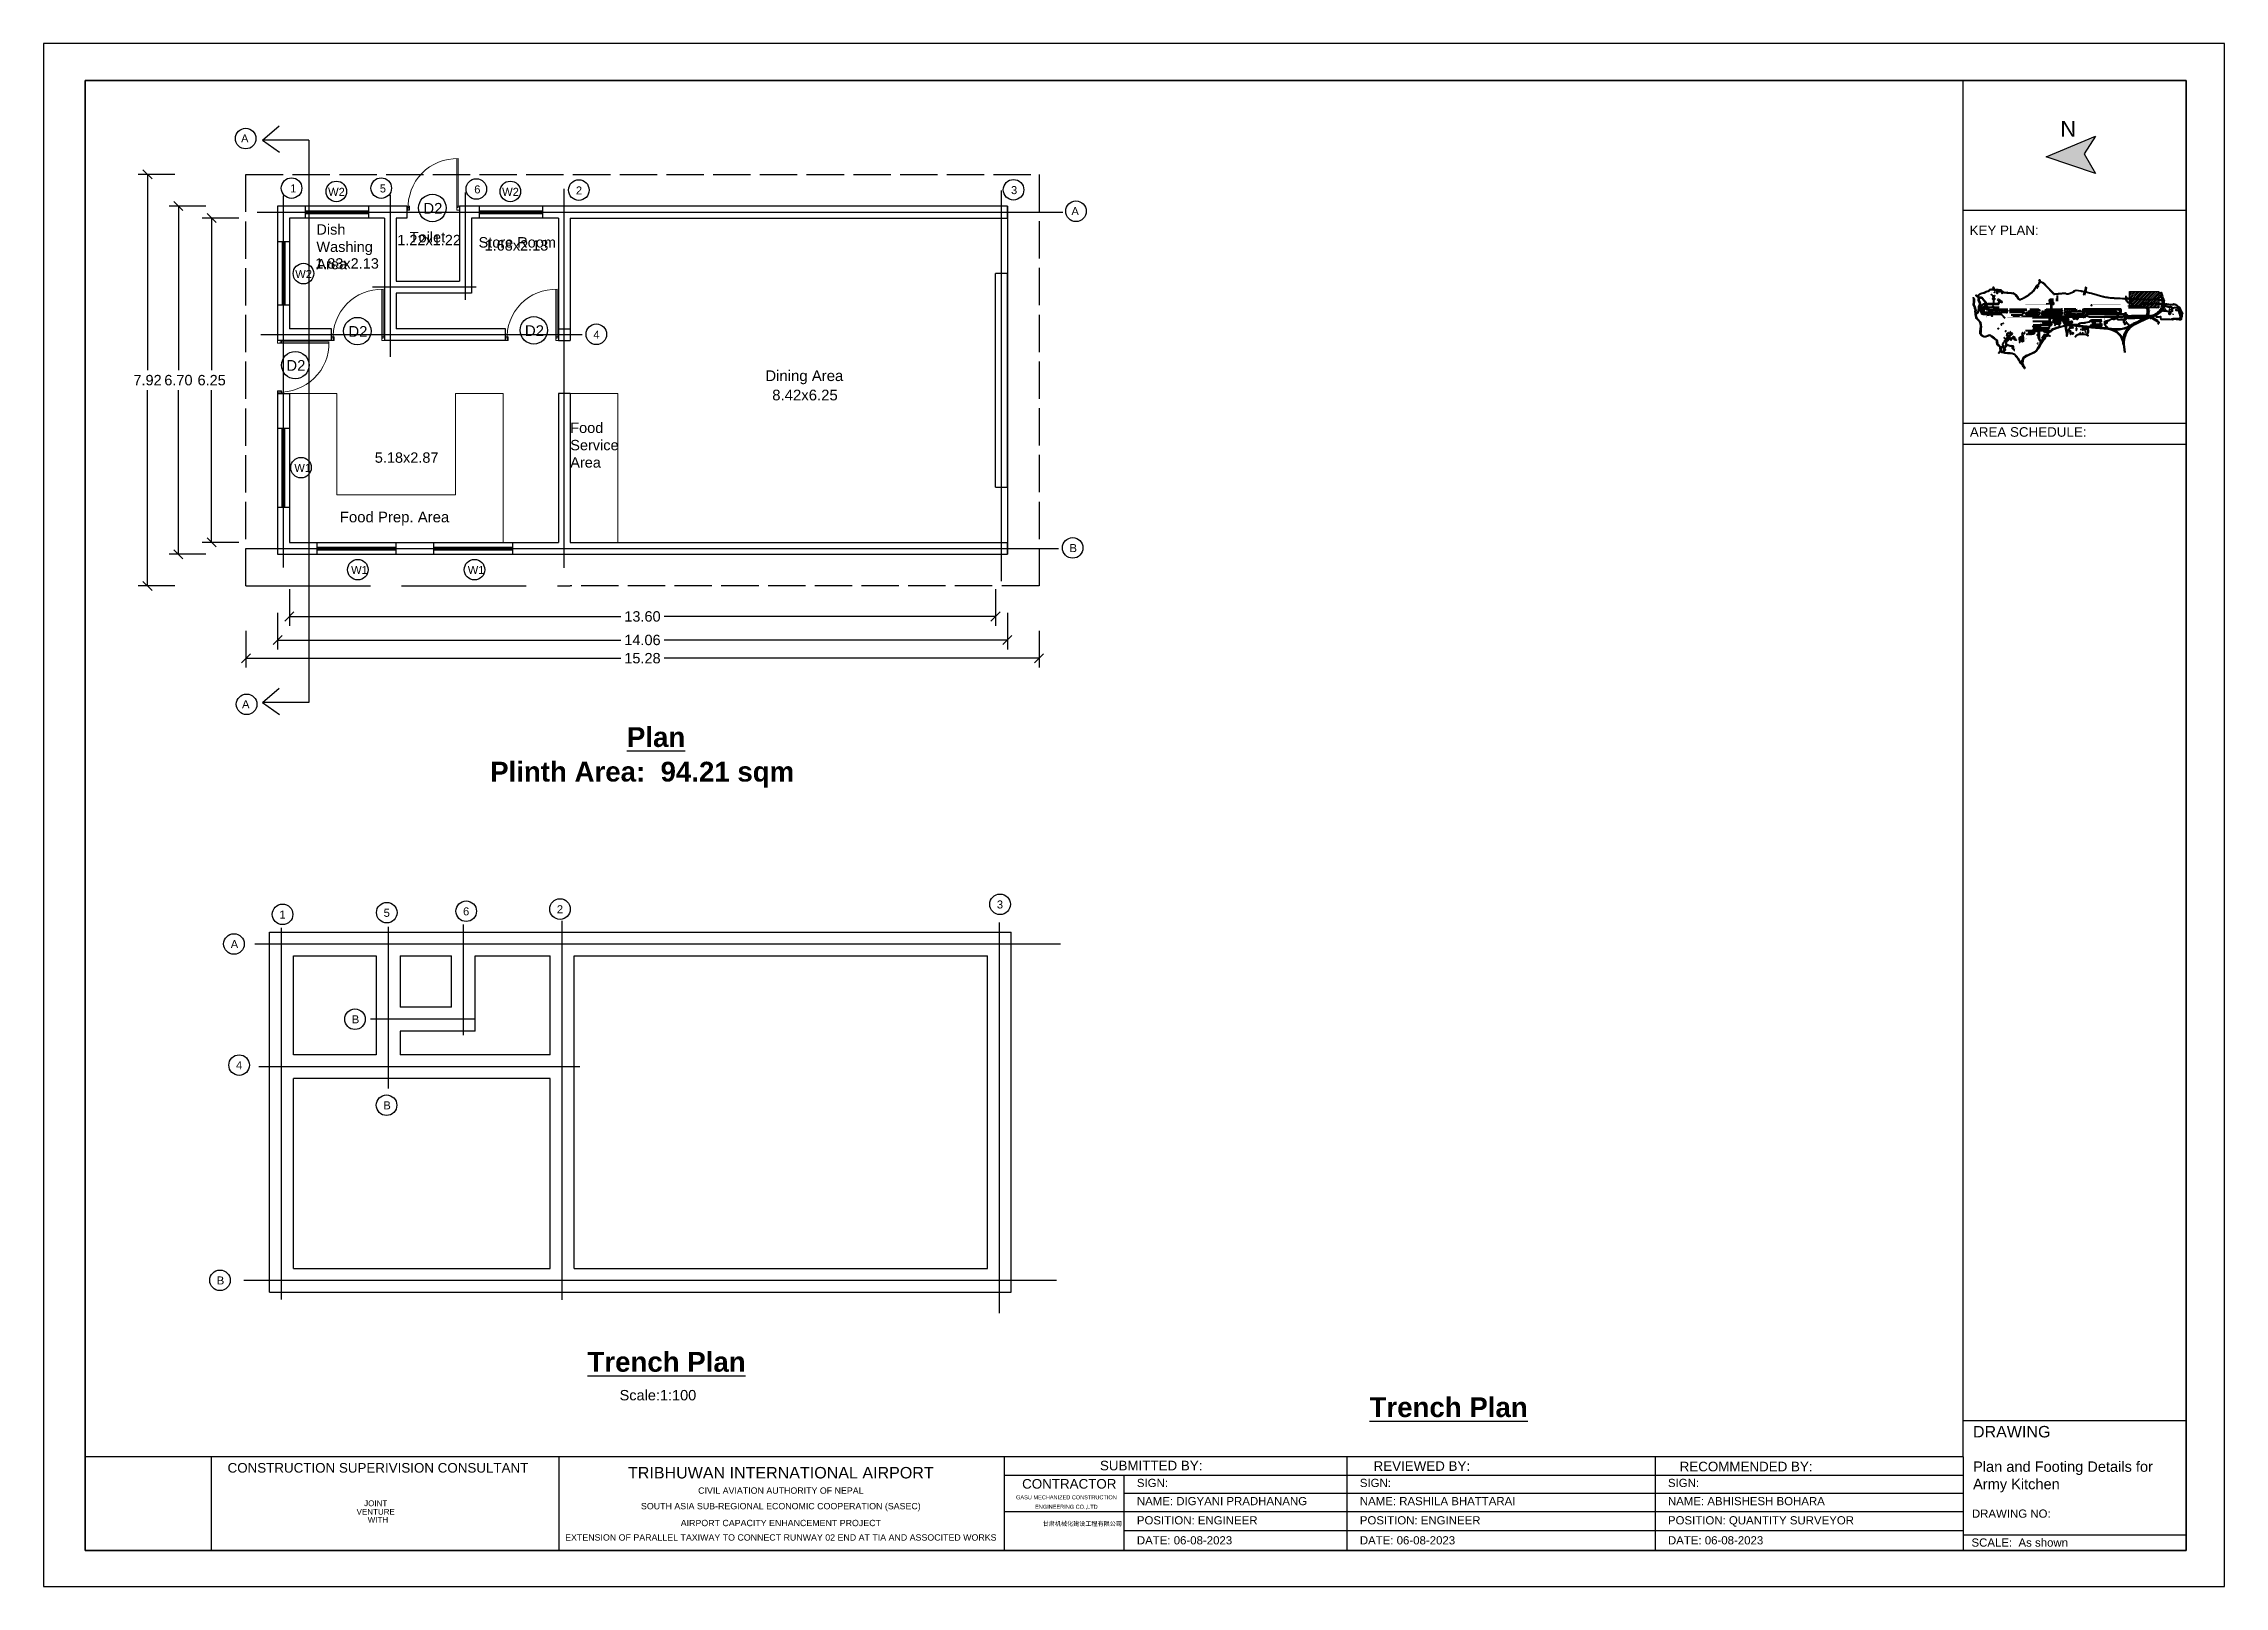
# Model space of a CAD drawing. Header units: metres. Extents: x 428 to 1115, y -4076 to 3914.
# Drawn here: x 828.89 to 870.89, y -393.32 to -363.62 of the extents above; entities that cross this region are included whole.
import ezdxf
from ezdxf.enums import TextEntityAlignment as Align

# ---------------------------------------------------------------- set-up
doc = ezdxf.new("R2010")
doc.units = ezdxf.units.M
doc.header["$MEASUREMENT"] = 0
doc.header["$PDMODE"] = 2
for name, pattern in [('ACAD_ISO02W100', [15, 12, -3]), ('CENTER', [50.8, 31.75, -6.35, 6.35, -6.35]), ('CONTINOUS', [0]), ('DASHED', [0.75, 0.5, -0.25]), ('HIDDEN', [9.525, 6.35, -3.175]), ('VPP-MFME-01$0$HIDDEN2', [4.6875, 3.125, -1.5625])]:
    doc.linetypes.add(name, pattern=pattern)
for name, color, linetype, lineweight in [('C-ANNO-SYMB-1', 253, 'Continuous', 5), ('C-BLDG', 253, 'Continuous', 5), ('C-CLER-AERO', 253, 'Continuous', 5), ('C-EQPM-NAVD', 253, 'Continuous', 5), ('C-FENC-AIRF-LEAS', 253, 'Continuous', 0), ('C-FENC-AIRF-SECU', 253, 'DASHED', 0), ('C-NTWK-WATR-AIRF', 253, 'HIDDEN', 0), ('C-PARK-MARK', 253, 'Continuous', 9), ('C-ROAD-AIRF', 253, 'Continuous', 5), ('C-ROAD-LAND', 253, 'Continuous', 9), ('C-RUNN', 253, 'Continuous', 5), ('C-RUNN-CNTR', 253, 'Continuous', 18), ('C-RUNN-MARK', 253, 'Continuous', 0), ('C-RUNW-IDEN', 253, 'Continuous', 0), ('C-RUNW-MARK', 252, 'Continuous', 20), ('C-SHLD', 253, 'Continuous', 5), ('Doors', 3, 'Continuous', 20), ('hatch-back', 9, 'Continuous', 5), ('Reinforcement bar', 240, 'Continuous', 20)]:
    doc.layers.add(name, color=color, linetype=linetype, lineweight=lineweight)
for name, color, linetype in [('C-BLDG-TERM', 253, 'Continuous'), ('C-HUME PIPE', 253, 'Continuous'), ('C-STRM-HEAD WALL', 253, 'Continuous'), ('C-TAXI-OTLN', 4, 'Continuous'), ('Dimension', 7, 'Continuous'), ('Frame', 7, 'Continuous'), ('Roof', 221, 'CONTINOUS'), ('trench', 7, 'Continuous'), ('wall', 150, 'Continuous'), ('window', 2, 'Continuous')]:
    doc.layers.add(name, color=color, linetype=linetype)
doc.styles.add('ADPI R', font='swiss.ttf')
doc.styles.add('ARIAL', font='arial.ttf')
doc.styles.add('labor camp', font='arial.ttf')
doc.styles.add('VPP-MFME-01$0$Standard', font='txt')
doc.linetypes.add('OLS', pattern='A,4,-2,4,-2,["OLS",ADPI R,S=1.2,R=0,X=-1.7,Y=-0.5],-2,4,-2,4,-2', length=26)
doc.dimstyles.new('1@100', dxfattribs={"dimtxt": 0.2, "dimasz": 0.175, "dimexe": 0.18, "dimexo": 0.0625, "dimgap": 0.09, "dimtad": 0, "dimtih": 1, "dimtoh": 1, "dimzin": 0, "dimdsep": 46, "dimtxsty": 'labor camp', "dimblk": 'OBLIQUE', "dimcen": 0.09, "dimadec": 0, "dimazin": 0, "dimtfac": 1, "dimtofl": 0, "dimtmove": 1, "dimatfit": 3, "dimfxl": 0.525, "dimfxlon": 1, "dimtolj": 1, "dimtzin": 0, "dimarcsym": 0})

msp = doc.modelspace()

# ---------------------------------------------------------------- texts
at = {"layer": 'C-ANNO-SYMB-1', "lineweight": 40, "insert": (867.577, -368.751), "char_height": 0.00433, "width": 0.526, "attachment_point": 5, "rotation": 0.2546, "style": 'VPP-MFME-01$0$Standard'}
msp.add_mtext('{\\Fromans|c0;RUNWAY 02 20 - 3055 m x 45 m}', dxfattribs=at)
at = {"layer": 'Dimension', "style": 'labor camp'}
for s, insert, char_height, width, attachment_point in [('A', (832.694, -365.367), 0.154, 0.09389, 1), ('1', (833.639, -366.329), 0.154, 0.09389, 1), ('W2', (834.37, -366.394), 0.1542, 0.09389, 1), ('5', (835.366, -366.329), 0.154, 0.09389, 1), ('6', (837.185, -366.347), 0.154, 0.09389, 1), ('W2', (837.722, -366.394), 0.1542, 0.09389, 1), ('2', (839.142, -366.367), 0.154, 0.09389, 1), ('3', (847.523, -366.361), 0.154, 0.09389, 1), ('D2', (836.205, -366.685), 0.2057, 0.12519, 1), ('A', (848.686, -366.766), 0.154, 0.09389, 1), ('Dish \\PWashing\\PArea', (834.145, -367.095), 0.2, 1.17588, 1), (' 1.22x1.22', (835.702, -367.299), 0.2, 0.16697, 1), ('Toilet', (835.942, -367.244), 0.2, 0.16697, 1), ('Store Room', (837.268, -367.343), 0.2, 1.51517, 1), (' 1.68x2.13', (837.384, -367.402), 0.2, 0.16697, 1), (' 1.83x2.13', (834.121, -367.749), 0.2, 0.16697, 1), ('W2', (833.737, -367.975), 0.1542, 0.09389, 1), ('D2', (834.761, -369.055), 0.2057, 0.12519, 1), ('D2', (838.161, -369.04), 0.2057, 0.12519, 1), ('4', (839.479, -369.143), 0.154, 0.09389, 1), ('D2', (833.566, -369.71), 0.2057, 0.12519, 1), ('Dining Area', (842.792, -369.908), 0.20566, 2.4677, 1), (' 8.42x6.25', (843.515, -370.28), 0.2057, 2.4677, 2), ('Food Service Area', (839.034, -370.913), 0.2, 0.16697, 1), (' 5.18x2.87', (835.27, -371.487), 0.2, 0.16697, 1), ('W1', (833.72, -371.708), 0.1542, 0.09389, 1), ('Food Prep. Area', (835.65, -372.628), 0.20566, 2.4677, 2), ('B', (848.65, -373.252), 0.154, 0.35665, 1), ('W1', (834.813, -373.673), 0.1542, 0.09389, 1), ('W1', (837.06, -373.673), 0.1542, 0.09389, 1), ('A', (832.713, -376.258), 0.154, 0.09389, 1), ('{\\fArial|b1|i0|c0|p34;\\L Plan}', (839.978, -376.777), 0.38096, 1.46865, 1), ('{\\fArial|b1|i0|c0|p34;Plinth Area:  94.21 sqm}', (837.491, -377.443), 0.381, 7.46325, 1), ('1', (833.433, -380.307), 0.154, 0.35665, 1), ('5', (835.44, -380.274), 0.154, 0.35665, 1), ('6', (836.969, -380.246), 0.154, 0.35665, 1), ('2', (838.776, -380.205), 0.154, 0.35665, 1), ('3', (847.25, -380.113), 0.154, 0.35665, 1), ('A', (832.495, -380.877), 0.154, 0.35665, 1), ('B', (834.827, -382.325), 0.154, 0.35665, 1), ('4', (832.596, -383.209), 0.154, 0.35665, 1), ('B', (835.435, -383.981), 0.154, 0.35665, 1), ('B', (832.227, -387.352), 0.154, 0.35665, 1), ('{\\fArial|b1|i0|c222|p34;\\L Trench Plan}', (839.218, -388.805), 0.38096, 4.37955, 1), ('Scale:1:100', (839.985, -389.537), 0.2, 7.46325, 1), ('{\\fArial|b1|i0|c0|p34;\\LTrench Plan}', (854.428, -389.678), 0.38096, 4.17081, 1)]:
    msp.add_mtext(s, dxfattribs=dict(at, insert=insert, char_height=char_height, width=width, attachment_point=attachment_point))
at = {"layer": 'Dimension', "insert": (868.035, -365.408), "char_height": 0.3, "width": 9.70009, "attachment_point": 1, "rotation": 180, "style": 'labor camp'}
msp.add_mtext('N', dxfattribs=at)
at = {"layer": 'Frame', "color": 7, "linetype": 'Continuous', "style": 'ARIAL'}
for s, height, p in [('KEY PLAN:', 0.1843, (865.984, -367.304)), ('AREA SCHEDULE:', 0.18429, (865.99, -371.186)), ('CONSTRUCTION SUPERIVISION CONSULTANT', 0.18429, (832.434, -391.128)), ('        REVIEWED BY:', 0.18429, (853.933, -391.094)), ('RECOMMENDED BY:', 0.18429, (860.4, -391.103)), ('CONTRACTOR', 0.1843, (847.737, -391.436)), ('SIGN:', 0.1576, (849.947, -391.405)), ('SIGN:', 0.1576, (854.241, -391.405)), ('SIGN:', 0.1576, (860.175, -391.405)), ('GASU MECHANIZED CONSTRUCTION ', 0.07691, (847.62, -391.642)), (' ENGINEERING CO.,LTD', 0.07691, (847.956, -391.824)), ('NAME: DIGYANI PRADHANANG', 0.15757, (849.947, -391.755)), ('NAME: RASHILA BHATTARAI', 0.15757, (854.241, -391.755)), ('NAME: ABHISHESH BOHARA', 0.15757, (860.175, -391.755)), ('DRAWING NO: ', 0.15757, (866.029, -391.996)), ('甘肃机械化建设工程有限公司', 0.08377, (848.133, -392.153)), ('POSITION: ENGINEER', 0.15757, (849.947, -392.125)), ('POSITION: ENGINEER', 0.15757, (854.241, -392.125)), ('POSITION: QUANTITY SURVEYOR', 0.15757, (860.175, -392.125)), ('DATE: 06-08-2023', 0.15757, (849.947, -392.51)), ('DATE: 06-08-2023', 0.15757, (854.241, -392.51)), ('DATE: 06-08-2023', 0.15757, (860.175, -392.51)), ('SCALE:  As shown', 0.15757, (866.021, -392.553))]:
    msp.add_text(s, height=height, dxfattribs=at).set_placement(p)
for s, height, p in [(' DRAWING ', 0.2212, (866.796, -390.34)), ('TRIBHUWAN INTERNATIONAL AIRPORT', 0.22115, (843.09, -391.13)), ('  SUBMITTED BY:', 0.18429, (850.151, -390.992)), ('CIVIL AVIATION AUTHORITY OF NEPAL', 0.12178, (843.09, -391.474)), ('VENTURE ', 0.1103, (835.309, -391.883)), ('JOINT ', 0.1103, (835.309, -391.719)), ('SOUTH ASIA SUB-REGIONAL ECONOMIC COOPERATION (SASEC)', 0.12178, (843.09, -391.788)), (' WITH', 0.1103, (835.309, -392.036)), ('AIRPORT CAPACITY ENHANCEMENT PROJECT', 0.12178, (843.09, -392.098)), ('EXTENSION OF PARALLEL TAXIWAY TO CONNECT RUNWAY 02 END AT TIA AND ASSOCITED WORKS', 0.12178, (843.09, -392.376))]:
    msp.add_text(s, height=height, dxfattribs=at).set_placement(p, align=Align.MIDDLE)
at = {"layer": 'Frame', "color": 7, "insert": (866.052, -390.912), "char_height": 0.2009, "width": 4.30274, "attachment_point": 1, "style": 'ARIAL'}
msp.add_mtext('\\pt28.13;Plan and Footing Details for\\PArmy Kitchen', dxfattribs=at)

# ---------------------------------------------------------------- blocks, each defined once
blk = doc.blocks.new('Kholsi_Close-flat-1')
at = {"layer": 'C-STRM-HEAD WALL', "ltscale": 0.1}
for points in [[(0, 4), (2, 6)], [(0, 4), (0, -4)], [(0, -4), (3, -6)]]:
    blk.add_lwpolyline(points, dxfattribs=at)
blk = doc.blocks.new('Kholsi_Close-flat-2')
at = {"layer": 'C-STRM-HEAD WALL', "ltscale": 0.1}
for points in [[(0, 4), (-3, 6)], [(0, -4), (0, 4)], [(0, -4), (-2, -6)]]:
    blk.add_lwpolyline(points, dxfattribs=at)
blk = doc.blocks.new('Kholsi_Close-flat-3')
at = {"layer": 'C-STRM-HEAD WALL', "ltscale": 0.1}
for points in [[(0, 1), (1, 2)], [(0, 1), (0, -1)], [(0, -1), (1, -2)]]:
    blk.add_lwpolyline(points, dxfattribs=at)
blk = doc.blocks.new('Kholsi_Close-flat-4')
at = {"layer": 'C-STRM-HEAD WALL', "ltscale": 0.1}
for points in [[(0, 1), (-1, 2)], [(0, -1), (0, 1)], [(0, -1), (-1, -2)]]:
    blk.add_lwpolyline(points, dxfattribs=at)
blk = doc.blocks.new('Kholsi_Close-flat-5')
at = {"layer": 'C-STRM-HEAD WALL', "ltscale": 0.1, "elevation": -1323}
for points in [[(-3, 2), (-4, 3)], [(-2, -1), (-3, 2)], [(-2, -1), (-3, -1)]]:
    blk.add_lwpolyline(points, dxfattribs=at)
blk = doc.blocks.new('Kholsi_Close-flat-7')
at = {"layer": 'C-STRM-HEAD WALL', "ltscale": 0.1}
for points in [[(0, 4), (-2, 6)], [(0, -4), (0, 4)], [(0, -4), (-3, -6)]]:
    blk.add_lwpolyline(points, dxfattribs=at)
blk = doc.blocks.new('Kholsi_Close-flat-8')
at = {"layer": 'C-STRM-HEAD WALL', "ltscale": 0.1}
for points in [[(0, 4), (-2, 6)], [(0, -4), (0, 4)], [(0, -4), (-3, -6)]]:
    blk.add_lwpolyline(points, dxfattribs=at)
blk = doc.blocks.new('Kholsi_Close-flat-9')
at = {"layer": 'C-STRM-HEAD WALL', "ltscale": 0.1}
for points in [[(0, 4), (2, 6)], [(0, 4), (0, -4)], [(0, -4), (3, -6)]]:
    blk.add_lwpolyline(points, dxfattribs=at)
blk = doc.blocks.new('Sup 2400m-flat-1')
at = {"layer": 'C-RUNW-MARK'}
h = blk.add_hatch(color=256, dxfattribs=at)
h.paths.add_polyline_path([(172, 20), (172, 18), (150, 18), (150, 20)])
h.paths.add_polyline_path([(150, 16), (150, 15), (172, 15), (172, 16)])
h.paths.add_polyline_path([(172, 13), (172, 11), (150, 11), (150, 13)])
h = blk.add_hatch(color=256, dxfattribs=at)
h.paths.add_polyline_path([(322, 20), (322, 18), (300, 18), (300, 20)])
h.paths.add_polyline_path([(300, 16), (300, 15), (322, 15), (322, 16)])
h.paths.add_polyline_path([(322, 13), (322, 11), (300, 11), (300, 13)])
h = blk.add_hatch(color=256, dxfattribs=at)
h.paths.add_polyline_path([(922, -13), (922, -11), (900, -11), (900, -13)])
h.paths.add_polyline_path([(922, 13), (922, 11), (900, 11), (900, 13)])
h.paths.add_polyline_path([(772, -13), (772, -11), (750, -11), (750, -13)])
h.paths.add_polyline_path([(772, 13), (772, 11), (750, 11), (750, 13)])
h.paths.add_polyline_path([(622, -16), (622, -15), (600, -15), (600, -16)])
h.paths.add_polyline_path([(600, -13), (600, -11), (622, -11), (622, -13)])
h.paths.add_polyline_path([(622, 16), (622, 15), (600, 15), (600, 16)])
h.paths.add_polyline_path([(600, 13), (600, 11), (622, 11), (622, 13)])
h = blk.add_hatch(color=256, dxfattribs=at)
h.paths.add_polyline_path([(172, -20), (172, -18), (150, -18), (150, -20)])
h.paths.add_polyline_path([(150, -16), (150, -15), (172, -15), (172, -16)])
h.paths.add_polyline_path([(172, -13), (172, -11), (150, -11), (150, -13)])
h = blk.add_hatch(color=256, dxfattribs=at)
h.paths.add_polyline_path([(322, -20), (322, -18), (300, -18), (300, -20)])
h.paths.add_polyline_path([(300, -16), (300, -15), (322, -15), (322, -16)])
h.paths.add_polyline_path([(322, -13), (322, -11), (300, -11), (300, -13)])
for points in [[(172, 20), (172, 18), (150, 18), (150, 20)], [(150, 16), (150, 15), (172, 15), (172, 16)], [(172, 13), (172, 11), (150, 11), (150, 13)], [(322, 20), (322, 18), (300, 18), (300, 20)], [(300, 16), (300, 15), (322, 15), (322, 16)], [(322, 13), (322, 11), (300, 11), (300, 13)], [(622, 16), (622, 15), (600, 15), (600, 16)], [(600, 13), (600, 11), (622, 11), (622, 13)], [(772, 13), (772, 11), (750, 11), (750, 13)], [(922, 13), (922, 11), (900, 11), (900, 13)], [(172, -13), (172, -11), (150, -11), (150, -13)], [(150, -16), (150, -15), (172, -15), (172, -16)], [(172, -20), (172, -18), (150, -18), (150, -20)], [(322, -13), (322, -11), (300, -11), (300, -13)], [(300, -16), (300, -15), (322, -15), (322, -16)], [(322, -20), (322, -18), (300, -18), (300, -20)], [(600, -13), (600, -11), (622, -11), (622, -13)], [(622, -16), (622, -15), (600, -15), (600, -16)], [(772, -13), (772, -11), (750, -11), (750, -13)], [(922, -13), (922, -11), (900, -11), (900, -13)]]:
    blk.add_lwpolyline(points, close=True, dxfattribs=at)
blk = doc.blocks.new('ID PISTE - 20-flat-1')
at = {"layer": 'C-RUNW-MARK'}
h = blk.add_hatch(color=256, dxfattribs=at)
h.paths.add_polyline_path([(57, -1), (48, -1), (48, -4), (57, -4)])
h.paths.add_polyline_path([(56, -3), (56, -2), (50, -2), (50, -3)], flags=16)
h.paths.add_polyline_path([(57, 4), (57, 1), (54, 1), (50, 3), (50, 3), (50, 1), (48, 1), (48, 4), (51, 4), (54, 2), (56, 2), (56, 3), (55, 3), (55, 4)])
at = {"layer": 'C-RUNW-MARK', "flags": 128}
for points in [[(57, 4), (57, 1), (54, 1), (50, 3), (50, 3), (50, 1), (48, 1), (48, 4), (51, 4), (54, 2), (56, 2), (56, 3), (55, 3), (55, 4)], [(57, -1), (48, -1), (48, -4), (57, -4)], [(56, -3), (56, -2), (50, -2), (50, -3)]]:
    blk.add_lwpolyline(points, close=True, dxfattribs=at)
blk = doc.blocks.new('ID PISTE - 02-flat-1')
at = {"layer": 'C-RUNW-MARK'}
h = blk.add_hatch(color=256, dxfattribs=at)
h.paths.add_polyline_path([(-57, 1), (-57, 4), (-54, 4), (-50, 2), (-50, 2), (-50, 4), (-48, 4), (-48, 1), (-51, 1), (-54, 3), (-56, 3), (-56, 2), (-55, 2), (-55, 1)])
h.paths.add_polyline_path([(-57, -4), (-48, -4), (-48, -1), (-57, -1)])
h.paths.add_polyline_path([(-56, -2), (-56, -3), (-50, -3), (-50, -2)], flags=16)
at = {"layer": 'C-RUNW-MARK', "flags": 128}
for points in [[(-57, 1), (-57, 4), (-54, 4), (-50, 2), (-50, 2), (-50, 4), (-48, 4), (-48, 1), (-51, 1), (-54, 3), (-56, 3), (-56, 2), (-55, 2), (-55, 1)], [(-57, -4), (-48, -4), (-48, -1), (-57, -1)], [(-56, -2), (-56, -3), (-50, -3), (-50, -2)]]:
    blk.add_lwpolyline(points, close=True, dxfattribs=at)
blk = doc.blocks.new('*U17')
at = {"layer": 'C-RUNN-MARK'}
for points in [[(634743, 3066172), (634742, 3066172), (634731, 3066144), (634732, 3066144)], [(634761, 3066218), (634760, 3066219), (634749, 3066191), (634750, 3066190)], [(634778, 3066265), (634768, 3066237), (634768, 3066237), (634779, 3066265)], [(634797, 3066312), (634786, 3066284), (634787, 3066284), (634798, 3066312)], [(634542, 3065660), (634541, 3065660), (634530, 3065632), (634531, 3065632)], [(634560, 3065706), (634560, 3065707), (634549, 3065679), (634549, 3065678)], [(634579, 3065753), (634578, 3065753), (634567, 3065725), (634568, 3065725)], [(634597, 3065799), (634596, 3065800), (634585, 3065772), (634586, 3065772)], [(634615, 3065846), (634614, 3065846), (634603, 3065818), (634604, 3065818)], [(634633, 3065893), (634633, 3065893), (634622, 3065865), (634622, 3065865)], [(634652, 3065939), (634651, 3065939), (634640, 3065911), (634641, 3065911)], [(634670, 3065986), (634669, 3065986), (634658, 3065958), (634659, 3065958)], [(634688, 3066032), (634687, 3066033), (634676, 3066005), (634677, 3066004)], [(634706, 3066079), (634705, 3066079), (634695, 3066051), (634695, 3066051)], [(634725, 3066125), (634724, 3066126), (634713, 3066098), (634714, 3066097)], [(634360, 3065194), (634359, 3065195), (634348, 3065167), (634349, 3065166)], [(634378, 3065241), (634377, 3065241), (634366, 3065213), (634367, 3065213)], [(634396, 3065287), (634395, 3065288), (634384, 3065260), (634385, 3065259)], [(634414, 3065334), (634414, 3065334), (634403, 3065306), (634404, 3065306)], [(634433, 3065380), (634432, 3065381), (634421, 3065353), (634422, 3065353)], [(634451, 3065427), (634450, 3065427), (634439, 3065399), (634440, 3065399)], [(634469, 3065474), (634468, 3065474), (634457, 3065446), (634458, 3065446)], [(634487, 3065520), (634487, 3065520), (634476, 3065493), (634476, 3065492)], [(634506, 3065567), (634505, 3065567), (634494, 3065539), (634495, 3065539)], [(634524, 3065613), (634523, 3065614), (634512, 3065586), (634513, 3065585)], [(634177, 3064729), (634176, 3064729), (634166, 3064701), (634166, 3064701)], [(634196, 3064775), (634195, 3064776), (634184, 3064748), (634185, 3064747)], [(634214, 3064822), (634213, 3064822), (634202, 3064794), (634203, 3064794)], [(634232, 3064868), (634231, 3064869), (634220, 3064841), (634221, 3064840)], [(634250, 3064915), (634249, 3064915), (634238, 3064887), (634239, 3064887)], [(634269, 3064961), (634268, 3064962), (634257, 3064934), (634258, 3064934)], [(634287, 3065008), (634286, 3065008), (634275, 3064980), (634276, 3064980)], [(634305, 3065055), (634304, 3065055), (634293, 3065027), (634294, 3065027)], [(634323, 3065101), (634322, 3065101), (634311, 3065074), (634312, 3065073)], [(634341, 3065148), (634341, 3065148), (634330, 3065120), (634331, 3065120)], [(633977, 3064217), (633976, 3064217), (633965, 3064189), (633966, 3064189)], [(633995, 3064263), (633994, 3064264), (633983, 3064236), (633984, 3064235)], [(634013, 3064310), (634012, 3064310), (634001, 3064282), (634002, 3064282)], [(634031, 3064356), (634031, 3064357), (634020, 3064329), (634020, 3064328)], [(634050, 3064403), (634049, 3064403), (634038, 3064375), (634039, 3064375)], [(634068, 3064449), (634067, 3064450), (634056, 3064422), (634057, 3064421)], [(634086, 3064496), (634085, 3064496), (634074, 3064468), (634075, 3064468)], [(634104, 3064543), (634103, 3064543), (634093, 3064515), (634093, 3064515)], [(634123, 3064589), (634122, 3064589), (634111, 3064561), (634112, 3064561)], [(634141, 3064636), (634140, 3064636), (634129, 3064608), (634130, 3064608)], [(634159, 3064682), (634158, 3064682), (634147, 3064655), (634148, 3064654)], [(633794, 3063751), (633793, 3063751), (633782, 3063723), (633783, 3063723)], [(633812, 3063798), (633812, 3063798), (633801, 3063770), (633801, 3063770)], [(633831, 3063844), (633830, 3063845), (633819, 3063817), (633820, 3063816)], [(633849, 3063891), (633848, 3063891), (633837, 3063863), (633838, 3063863)], [(633867, 3063937), (633866, 3063938), (633855, 3063910), (633856, 3063909)], [(633885, 3063984), (633885, 3063984), (633874, 3063956), (633874, 3063956)], [(633904, 3064030), (633903, 3064031), (633892, 3064003), (633893, 3064002)], [(633922, 3064077), (633921, 3064077), (633910, 3064049), (633911, 3064049)], [(633940, 3064124), (633939, 3064124), (633928, 3064096), (633929, 3064096)], [(633958, 3064170), (633958, 3064170), (633947, 3064142), (633947, 3064142)], [(633776, 3063705), (633775, 3063705), (633764, 3063677), (633765, 3063677)]]:
    blk.add_hatch(color=256, dxfattribs=at).paths.add_polyline_path(points)
for points in [[(634742, 3066172), (634731, 3066144), (634732, 3066144), (634743, 3066172)], [(634760, 3066219), (634749, 3066191), (634750, 3066190), (634761, 3066218)], [(634778, 3066265), (634768, 3066237), (634768, 3066237), (634779, 3066265)], [(634797, 3066312), (634786, 3066284), (634787, 3066284), (634798, 3066312)], [(634541, 3065660), (634530, 3065632), (634531, 3065632), (634542, 3065660)], [(634560, 3065707), (634549, 3065679), (634549, 3065678), (634560, 3065706)], [(634578, 3065753), (634567, 3065725), (634568, 3065725), (634579, 3065753)], [(634596, 3065800), (634585, 3065772), (634586, 3065772), (634597, 3065799)], [(634614, 3065846), (634603, 3065818), (634604, 3065818), (634615, 3065846)], [(634633, 3065893), (634622, 3065865), (634622, 3065865), (634633, 3065893)], [(634651, 3065939), (634640, 3065911), (634641, 3065911), (634652, 3065939)], [(634669, 3065986), (634658, 3065958), (634659, 3065958), (634670, 3065986)], [(634687, 3066033), (634676, 3066005), (634677, 3066004), (634688, 3066032)], [(634705, 3066079), (634695, 3066051), (634695, 3066051), (634706, 3066079)], [(634724, 3066126), (634713, 3066098), (634714, 3066097), (634725, 3066125)], [(634359, 3065195), (634348, 3065167), (634349, 3065166), (634360, 3065194)], [(634377, 3065241), (634366, 3065213), (634367, 3065213), (634378, 3065241)], [(634395, 3065288), (634384, 3065260), (634385, 3065259), (634396, 3065287)], [(634414, 3065334), (634403, 3065306), (634404, 3065306), (634414, 3065334)], [(634432, 3065381), (634421, 3065353), (634422, 3065353), (634433, 3065380)], [(634450, 3065427), (634439, 3065399), (634440, 3065399), (634451, 3065427)], [(634468, 3065474), (634457, 3065446), (634458, 3065446), (634469, 3065474)], [(634487, 3065520), (634476, 3065493), (634476, 3065492), (634487, 3065520)], [(634505, 3065567), (634494, 3065539), (634495, 3065539), (634506, 3065567)], [(634523, 3065614), (634512, 3065586), (634513, 3065585), (634524, 3065613)], [(634176, 3064729), (634166, 3064701), (634166, 3064701), (634177, 3064729)], [(634195, 3064776), (634184, 3064748), (634185, 3064747), (634196, 3064775)], [(634213, 3064822), (634202, 3064794), (634203, 3064794), (634214, 3064822)], [(634231, 3064869), (634220, 3064841), (634221, 3064840), (634232, 3064868)], [(634249, 3064915), (634238, 3064887), (634239, 3064887), (634250, 3064915)], [(634268, 3064962), (634257, 3064934), (634258, 3064934), (634269, 3064961)], [(634286, 3065008), (634275, 3064980), (634276, 3064980), (634287, 3065008)], [(634304, 3065055), (634293, 3065027), (634294, 3065027), (634305, 3065055)], [(634322, 3065101), (634311, 3065074), (634312, 3065073), (634323, 3065101)], [(634341, 3065148), (634330, 3065120), (634331, 3065120), (634341, 3065148)], [(633976, 3064217), (633965, 3064189), (633966, 3064189), (633977, 3064217)], [(633994, 3064264), (633983, 3064236), (633984, 3064235), (633995, 3064263)], [(634012, 3064310), (634001, 3064282), (634002, 3064282), (634013, 3064310)], [(634031, 3064357), (634020, 3064329), (634020, 3064328), (634031, 3064356)], [(634049, 3064403), (634038, 3064375), (634039, 3064375), (634050, 3064403)], [(634067, 3064450), (634056, 3064422), (634057, 3064421), (634068, 3064449)], [(634085, 3064496), (634074, 3064468), (634075, 3064468), (634086, 3064496)], [(634103, 3064543), (634093, 3064515), (634093, 3064515), (634104, 3064543)], [(634122, 3064589), (634111, 3064561), (634112, 3064561), (634123, 3064589)], [(634140, 3064636), (634129, 3064608), (634130, 3064608), (634141, 3064636)], [(634158, 3064682), (634147, 3064655), (634148, 3064654), (634159, 3064682)], [(633793, 3063751), (633782, 3063723), (633783, 3063723), (633794, 3063751)], [(633812, 3063798), (633801, 3063770), (633801, 3063770), (633812, 3063798)], [(633830, 3063845), (633819, 3063817), (633820, 3063816), (633831, 3063844)], [(633848, 3063891), (633837, 3063863), (633838, 3063863), (633849, 3063891)], [(633866, 3063938), (633855, 3063910), (633856, 3063909), (633867, 3063937)], [(633885, 3063984), (633874, 3063956), (633874, 3063956), (633885, 3063984)], [(633903, 3064031), (633892, 3064003), (633893, 3064002), (633904, 3064030)], [(633921, 3064077), (633910, 3064049), (633911, 3064049), (633922, 3064077)], [(633939, 3064124), (633928, 3064096), (633929, 3064096), (633940, 3064124)], [(633958, 3064170), (633947, 3064142), (633947, 3064142), (633958, 3064170)], [(633775, 3063705), (633764, 3063677), (633765, 3063677), (633776, 3063705)]]:
    blk.add_lwpolyline(points, close=True, dxfattribs=at)
blk = doc.blocks.new('W-EQUP-NAVG-flat-1')
at = {"layer": 'C-EQPM-NAVD', "linetype": 'VPP-MFME-01$0$HIDDEN2'}
for p, q in [((-13, 4), (-14, -2)), ((-9, 10), (-13, 5)), ((-12, 5), (-13, 5)), ((-13, 4), (-13, 5)), ((-12, 4), (-13, 5)), ((-12, 4), (-13, 4)), ((-13, -2), (-13, 4)), ((-12, 5), (-9, 10)), ((-12, 4), (-12, 5)), ((-7, 3), (-12, 5)), ((-7, 2), (-12, 4)), ((-10, 10), (-9, 11)), ((-9, 9), (-10, 10)), ((-8, 10), (-9, 11)), ((-8, 10), (-9, 11)), ((-9, 9), (-8, 10)), ((-3, 13), (-8, 11)), ((-8, 11), (-3, 13)), ((-8, 2), (-6, -5)), ((-2, 8), (-7, 3)), ((-2, 7), (-7, 3)), ((-6, 3), (-7, 3)), ((-7, 2), (-7, 3)), ((-6, 2), (-7, 2)), ((-6, 2), (-7, 2)), ((-7, 2), (-6, -4)), ((-6, 2), (-6, 3)), ((-1, 0), (-6, 2)), ((-1, 1), (-6, 2)), ((-3, 14), (-2, 14)), ((-3, 13), (-3, 14)), ((-3, 13), (-2, 13)), ((-2, 7), (-3, 13)), ((4, 13), (-2, 14)), ((-2, 13), (-2, 14)), ((-2, 13), (-2, 14)), ((-2, 13), (4, 13)), ((-1, 7), (-2, 13)), ((-2, 6), (-2, 7)), ((-2, 7), (-1, 7)), ((-2, 6), (0, 6)), ((6, 5), (-1, 8)), ((0, 6), (-1, 7)), ((5, 5), (-1, 7)), ((-1, 6), (-1, 7)), ((0, 1), (-1, 6)), ((0, 1), (-1, 6)), ((0, 0), (0, 0)), ((0, 0), (0, 0)), ((0, 0), (0, 0)), ((1, 1), (5, 4)), ((1, 0), (5, 4)), ((4, 12), (4, 13)), ((4, 13), (5, 13)), ((4, 12), (5, 13)), ((4, 12), (5, 12)), ((4, 4), (5, 5)), ((4, 4), (5, 4)), ((5, 12), (5, 13)), ((10, 9), (5, 13)), ((5, 12), (10, 9)), ((5, 5), (10, 9)), ((5, 5), (6, 4)), ((5, 4), (5, 5)), ((5, 4), (6, 4)), ((6, 5), (10, 8)), ((8, -2), (6, 5)), ((7, -2), (6, 4)), ((9, 9), (10, 10)), ((9, 9), (10, 8)), ((10, 10), (11, 9)), ((10, 8), (11, 9)), ((10, 8), (11, 9)), ((13, 3), (11, 8)), ((11, 8), (13, 3)), ((13, 3), (14, 3)), ((13, 3), (13, 2)), ((13, 2), (13, -4)), ((13, -4), (14, 2)), ((13, 2), (14, 2)), ((13, 2), (14, 2)), ((14, 3), (14, 2)), ((-13, -2), (-14, -2)), ((-14, -3), (-14, -2)), ((-13, -2), (-14, -2)), ((-13, -3), (-14, -3)), ((-13, -3), (-13, -2)), ((-13, -3), (-11, -8)), ((-11, -8), (-13, -3)), ((-10, -8), (-11, -9)), ((-10, -8), (-11, -9)), ((-10, -10), (-11, -9)), ((-6, -5), (-10, -8)), ((-5, -5), (-10, -9)), ((-9, -9), (-10, -8)), ((-9, -9), (-10, -10)), ((-5, -12), (-10, -9)), ((-10, -9), (-5, -13)), ((-5, -4), (-6, -4)), ((-5, -5), (-6, -4)), ((-6, -5), (1, -8)), ((-1, 0), (-5, -4)), ((-1, -1), (-5, -4)), ((-4, -4), (-5, -5)), ((-4, -4), (-5, -4)), ((-5, -4), (-5, -5)), ((-5, -5), (1, -7)), ((-5, -12), (-5, -13)), ((-4, -12), (-5, -12)), ((-4, -12), (-5, -13)), ((-4, -13), (-5, -13)), ((-4, -12), (-4, -13)), ((-4, -13), (2, -14)), ((2, -13), (-4, -13)), ((0, 0), (0, 0)), ((0, -1), (1, -6)), ((0, -1), (1, -6)), ((0, -6), (1, -7)), ((2, -6), (0, -6)), ((1, 0), (6, -2)), ((1, -1), (6, -2)), ((1, -6), (1, -7)), ((2, -7), (1, -7)), ((1, -7), (2, -13)), ((2, -7), (7, -3)), ((2, -8), (7, -3)), ((2, -6), (2, -7)), ((2, -7), (3, -13)), ((3, -13), (2, -13)), ((2, -13), (2, -14)), ((2, -13), (2, -14)), ((3, -14), (2, -14)), ((3, -13), (8, -11)), ((8, -11), (3, -13)), ((3, -13), (3, -14)), ((6, -2), (7, -2)), ((6, -2), (6, -3)), ((6, -2), (7, -2)), ((6, -3), (7, -3)), ((7, -2), (7, -3)), ((7, -2), (12, -4)), ((7, -3), (12, -5)), ((9, -9), (8, -10)), ((8, -10), (9, -11)), ((8, -10), (9, -11)), ((9, -10), (13, -5)), ((12, -5), (9, -10)), ((9, -9), (10, -10)), ((10, -10), (9, -11)), ((12, -4), (13, -4)), ((12, -4), (12, -5)), ((12, -4), (13, -5)), ((12, -5), (13, -5)), ((13, -4), (13, -5))]:
    blk.add_line(p, q, dxfattribs=at)
for points in [[(10, -12), (3, -15), (-5, -15), (-12, -10), (-15, -3), (-15, 5), (-10, 12), (-3, 15), (5, 15), (12, 10), (15, 3), (15, -5), (10, -12)], [(0, 1), (-1, 1)], [(-1, 0), (-1, 0)], [(1, 1), (0, 1)], [(1, 0), (1, 0)], [(-1, -1), (0, -1)], [(0, -1), (1, -1)]]:
    blk.add_lwpolyline(points, dxfattribs=at)
blk.add_lwpolyline([(-1, 8), (1, 12), (6, 10), (5, 6)], close=True, dxfattribs=at)
for centre in [(-13, 5), (-9, 10), (-6, 2), (-4, 5), (-2, 13), (-1, 7), (0, 0), (2, 6), (5, 13), (5, 4), (7, 1), (10, 9), (13, 2), (-13, -2), (-10, -9), (-7, -1), (-5, -4), (-5, -13), (-2, -6), (1, -7), (2, -13), (4, -5), (6, -2), (9, -10), (13, -5)]:
    blk.add_circle(centre, 0.2, dxfattribs=at)
blk = doc.blocks.new('Sup 2400m-flat-2')
at = {"layer": 'C-RUNW-MARK'}
h = blk.add_hatch(color=256, dxfattribs=at)
h.paths.add_polyline_path([(-923, 13), (-923, 11), (-900, 11), (-900, 13)])
h.paths.add_polyline_path([(-923, -13), (-923, -11), (-900, -11), (-900, -13)])
h.paths.add_polyline_path([(-773, 13), (-773, 11), (-750, 11), (-750, 13)])
h.paths.add_polyline_path([(-773, -13), (-773, -11), (-750, -11), (-750, -13)])
h.paths.add_polyline_path([(-623, 16), (-623, 15), (-600, 15), (-600, 16)])
h.paths.add_polyline_path([(-600, 13), (-600, 11), (-623, 11), (-623, 13)])
h.paths.add_polyline_path([(-623, -16), (-623, -15), (-600, -15), (-600, -16)])
h.paths.add_polyline_path([(-600, -13), (-600, -11), (-623, -11), (-623, -13)])
h = blk.add_hatch(color=256, dxfattribs=at)
h.paths.add_polyline_path([(-323, 20), (-323, 18), (-300, 18), (-300, 20)])
h.paths.add_polyline_path([(-300, 16), (-300, 15), (-323, 15), (-323, 16)])
h.paths.add_polyline_path([(-323, 13), (-323, 11), (-300, 11), (-300, 13)])
h = blk.add_hatch(color=256, dxfattribs=at)
h.paths.add_polyline_path([(-173, 20), (-173, 18), (-150, 18), (-150, 20)])
h.paths.add_polyline_path([(-150, 16), (-150, 15), (-173, 15), (-173, 16)])
h.paths.add_polyline_path([(-173, 13), (-173, 11), (-150, 11), (-150, 13)])
h = blk.add_hatch(color=256, dxfattribs=at)
h.paths.add_polyline_path([(-323, -20), (-323, -18), (-300, -18), (-300, -20)])
h.paths.add_polyline_path([(-300, -16), (-300, -15), (-323, -15), (-323, -16)])
h.paths.add_polyline_path([(-323, -13), (-323, -11), (-300, -11), (-300, -13)])
h = blk.add_hatch(color=256, dxfattribs=at)
h.paths.add_polyline_path([(-173, -20), (-173, -18), (-150, -18), (-150, -20)])
h.paths.add_polyline_path([(-150, -16), (-150, -15), (-173, -15), (-173, -16)])
h.paths.add_polyline_path([(-173, -13), (-173, -11), (-150, -11), (-150, -13)])
for points in [[(-923, 13), (-923, 11), (-900, 11), (-900, 13)], [(-773, 13), (-773, 11), (-750, 11), (-750, 13)], [(-623, 16), (-623, 15), (-600, 15), (-600, 16)], [(-600, 13), (-600, 11), (-623, 11), (-623, 13)], [(-323, 20), (-323, 18), (-300, 18), (-300, 20)], [(-300, 16), (-300, 15), (-323, 15), (-323, 16)], [(-323, 13), (-323, 11), (-300, 11), (-300, 13)], [(-173, 20), (-173, 18), (-150, 18), (-150, 20)], [(-150, 16), (-150, 15), (-173, 15), (-173, 16)], [(-173, 13), (-173, 11), (-150, 11), (-150, 13)], [(-923, -13), (-923, -11), (-900, -11), (-900, -13)], [(-773, -13), (-773, -11), (-750, -11), (-750, -13)], [(-600, -13), (-600, -11), (-623, -11), (-623, -13)], [(-623, -16), (-623, -15), (-600, -15), (-600, -16)], [(-323, -13), (-323, -11), (-300, -11), (-300, -13)], [(-300, -16), (-300, -15), (-323, -15), (-323, -16)], [(-323, -20), (-323, -18), (-300, -18), (-300, -20)], [(-173, -13), (-173, -11), (-150, -11), (-150, -13)], [(-150, -16), (-150, -15), (-173, -15), (-173, -16)], [(-173, -20), (-173, -18), (-150, -18), (-150, -20)]]:
    blk.add_lwpolyline(points, close=True, dxfattribs=at)
blk = doc.blocks.new('SEUIL 45-flat-1')
at = {"layer": 'C-RUNW-IDEN'}
h = blk.add_hatch(color=256, dxfattribs=at)
h.paths.add_polyline_path([(-36, 21), (-6, 21), (-6, 19), (-36, 19)])
h.paths.add_polyline_path([(-36, 14), (-6, 14), (-6, 12), (-36, 12)])
h.paths.add_polyline_path([(-6, 11), (-36, 11), (-36, 9), (-6, 9)])
h.paths.add_polyline_path([(-36, 7), (-6, 7), (-6, 5), (-36, 5)])
h.paths.add_polyline_path([(-36, 4), (-6, 4), (-6, 2), (-36, 2)])
h.paths.add_polyline_path([(-6, 18), (-6, 16), (-36, 16), (-36, 18)])
h.paths.add_polyline_path([(-36, -21), (-6, -21), (-6, -19), (-36, -19)])
h.paths.add_polyline_path([(-36, -14), (-6, -14), (-6, -12), (-36, -12)])
h.paths.add_polyline_path([(-6, -11), (-36, -11), (-36, -9), (-6, -9)])
h.paths.add_polyline_path([(-36, -7), (-6, -7), (-6, -5), (-36, -5)])
h.paths.add_polyline_path([(-36, -4), (-6, -4), (-6, -2), (-36, -2)])
h.paths.add_polyline_path([(-6, -18), (-6, -16), (-36, -16), (-36, -18)])
blk.add_line((0, 22), (0, -23), dxfattribs=at)
for points in [[(-36, 21), (-6, 21), (-6, 19), (-36, 19)], [(-6, 18), (-6, 16), (-36, 16), (-36, 18)], [(-36, 14), (-6, 14), (-6, 12), (-36, 12)], [(-6, 11), (-36, 11), (-36, 9), (-6, 9)], [(-36, 7), (-6, 7), (-6, 5), (-36, 5)], [(-36, 4), (-6, 4), (-6, 2), (-36, 2)], [(-36, -4), (-6, -4), (-6, -2), (-36, -2)], [(-36, -7), (-6, -7), (-6, -5), (-36, -5)], [(-6, -11), (-36, -11), (-36, -9), (-6, -9)], [(-36, -14), (-6, -14), (-6, -12), (-36, -12)], [(-6, -18), (-6, -16), (-36, -16), (-36, -18)], [(-36, -21), (-6, -21), (-6, -19), (-36, -19)]]:
    blk.add_lwpolyline(points, close=True, dxfattribs=at)
blk = doc.blocks.new('SEUIL 45-flat-2')
at = {"layer": 'C-RUNW-IDEN'}
h = blk.add_hatch(color=256, dxfattribs=at)
h.paths.add_polyline_path([(36, -21), (6, -21), (6, -19), (36, -19)])
h.paths.add_polyline_path([(36, -14), (6, -14), (6, -12), (36, -12)])
h.paths.add_polyline_path([(6, -11), (36, -11), (36, -9), (6, -9)])
h.paths.add_polyline_path([(36, -7), (6, -7), (6, -5), (36, -5)])
h.paths.add_polyline_path([(36, -4), (6, -4), (6, -2), (36, -2)])
h.paths.add_polyline_path([(6, -18), (6, -16), (36, -16), (36, -18)])
h.paths.add_polyline_path([(36, 21), (6, 21), (6, 19), (36, 19)])
h.paths.add_polyline_path([(36, 14), (6, 14), (6, 12), (36, 12)])
h.paths.add_polyline_path([(6, 11), (36, 11), (36, 9), (6, 9)])
h.paths.add_polyline_path([(36, 7), (6, 7), (6, 5), (36, 5)])
h.paths.add_polyline_path([(36, 4), (6, 4), (6, 2), (36, 2)])
h.paths.add_polyline_path([(6, 18), (6, 16), (36, 16), (36, 18)])
blk.add_line((0, -23), (0, 22), dxfattribs=at)
for points in [[(36, 21), (6, 21), (6, 19), (36, 19)], [(6, 18), (6, 16), (36, 16), (36, 18)], [(36, 14), (6, 14), (6, 12), (36, 12)], [(6, 11), (36, 11), (36, 9), (6, 9)], [(36, 7), (6, 7), (6, 5), (36, 5)], [(36, 4), (6, 4), (6, 2), (36, 2)], [(36, -4), (6, -4), (6, -2), (36, -2)], [(36, -7), (6, -7), (6, -5), (36, -5)], [(6, -11), (36, -11), (36, -9), (6, -9)], [(36, -14), (6, -14), (6, -12), (36, -12)], [(6, -18), (6, -16), (36, -16), (36, -18)], [(36, -21), (6, -21), (6, -19), (36, -19)]]:
    blk.add_lwpolyline(points, close=True, dxfattribs=at)
blk = doc.blocks.new('_Oblique')
at = {"color": 0, "linetype": 'ByBlock', "lineweight": -2}
blk.add_line((-0.5, -0.5), (0.5, 0.5), dxfattribs=at)
blk = doc.blocks.new('*D141')
at = {"layer": 'Defpoints', "color": 0, "transparency": 16777216}
for p in [(847.224, -372.154), (833.626, -373.22), (847.224, -374.646)]:
    blk.add_point(p, dxfattribs=at)
at = {"layer": 'window', "color": 0, "lineweight": -2, "transparency": 16777216}
for p, q in [((833.626, -374.121), (833.626, -374.826)), ((847.224, -374.121), (847.224, -374.826)), ((833.626, -374.646), (840.007, -374.646)), ((847.224, -374.646), (840.843, -374.646))]:
    blk.add_line(p, q, dxfattribs=at)
at = {"layer": 'window', "color": 0, "lineweight": -2, "transparency": 16777216, "xscale": 0.175, "yscale": 0.175, "zscale": 0.175, "rotation": 180}
blk.add_blockref('_Oblique', (833.626, -374.646), dxfattribs=at)
at = {"layer": 'window', "color": 0, "lineweight": -2, "transparency": 16777216, "xscale": 0.175, "yscale": 0.175, "zscale": 0.175}
blk.add_blockref('_Oblique', (847.224, -374.646), dxfattribs=at)
at = {"layer": 'window', "color": 0, "lineweight": 5, "transparency": 16777216, "insert": (840.425, -374.646), "char_height": 0.2, "attachment_point": 5, "style": 'labor camp'}
blk.add_mtext('\\A1;13.60', dxfattribs=at)
blk = doc.blocks.new('*D142')
at = {"layer": 'Defpoints', "color": 0, "transparency": 16777216}
for p in [(833.397, -373.449), (847.453, -373.449), (847.453, -375.099)]:
    blk.add_point(p, dxfattribs=at)
at = {"layer": 'window', "color": 0, "lineweight": -2, "transparency": 16777216}
for p, q in [((833.397, -374.574), (833.397, -375.279)), ((847.453, -374.574), (847.453, -375.279)), ((833.397, -375.099), (840.007, -375.099)), ((847.453, -375.099), (840.843, -375.099))]:
    blk.add_line(p, q, dxfattribs=at)
at = {"layer": 'window', "color": 0, "lineweight": -2, "transparency": 16777216, "xscale": 0.175, "yscale": 0.175, "zscale": 0.175, "rotation": 180}
blk.add_blockref('_Oblique', (833.397, -375.099), dxfattribs=at)
at = {"layer": 'window', "color": 0, "lineweight": -2, "transparency": 16777216, "xscale": 0.175, "yscale": 0.175, "zscale": 0.175}
blk.add_blockref('_Oblique', (847.453, -375.099), dxfattribs=at)
at = {"layer": 'window', "color": 0, "lineweight": 5, "transparency": 16777216, "insert": (840.425, -375.099), "char_height": 0.2, "attachment_point": 5, "style": 'labor camp'}
blk.add_mtext('\\A1;14.06', dxfattribs=at)
blk = doc.blocks.new('*D143')
at = {"layer": 'Defpoints', "color": 0, "transparency": 16777216}
for p in [(832.787, -374.059), (848.063, -374.059), (848.063, -375.45)]:
    blk.add_point(p, dxfattribs=at)
at = {"layer": 'window', "color": 0, "lineweight": -2, "transparency": 16777216}
for p, q in [((832.787, -374.925), (832.787, -375.63)), ((848.063, -374.925), (848.063, -375.63)), ((832.787, -375.45), (840.007, -375.45)), ((848.063, -375.45), (840.843, -375.45))]:
    blk.add_line(p, q, dxfattribs=at)
at = {"layer": 'window', "color": 0, "lineweight": -2, "transparency": 16777216, "xscale": 0.175, "yscale": 0.175, "zscale": 0.175, "rotation": 180}
blk.add_blockref('_Oblique', (832.787, -375.45), dxfattribs=at)
at = {"layer": 'window', "color": 0, "lineweight": -2, "transparency": 16777216, "xscale": 0.175, "yscale": 0.175, "zscale": 0.175}
blk.add_blockref('_Oblique', (848.063, -375.45), dxfattribs=at)
at = {"layer": 'window', "color": 0, "lineweight": 5, "transparency": 16777216, "insert": (840.425, -375.45), "char_height": 0.2, "attachment_point": 5, "style": 'labor camp'}
blk.add_mtext('\\A1;15.28', dxfattribs=at)
blk = doc.blocks.new('*D144')
at = {"layer": 'Defpoints', "color": 0, "transparency": 16777216}
for p in [(833.626, -366.975), (832.128, -373.22), (833.626, -373.22)]:
    blk.add_point(p, dxfattribs=at)
at = {"layer": 'window', "color": 0, "lineweight": -2, "transparency": 16777216}
for p, q in [((832.653, -366.975), (831.948, -366.975)), ((832.128, -366.975), (832.128, -369.905)), ((832.128, -373.22), (832.128, -370.29)), ((832.653, -373.22), (831.948, -373.22))]:
    blk.add_line(p, q, dxfattribs=at)
at = {"layer": 'window', "color": 0, "lineweight": -2, "transparency": 16777216, "xscale": 0.175, "yscale": 0.175, "zscale": 0.175}
for p, rotation in [((832.128, -366.975), 90), ((832.128, -373.22), 270)]:
    blk.add_blockref('_Oblique', p, dxfattribs=dict(at, rotation=rotation))
at = {"layer": 'window', "color": 0, "lineweight": 5, "transparency": 16777216, "insert": (832.128, -370.097), "char_height": 0.2, "attachment_point": 5, "style": 'labor camp'}
blk.add_mtext('\\A1;6.25', dxfattribs=at)
blk = doc.blocks.new('*D145')
at = {"layer": 'Defpoints', "color": 0, "transparency": 16777216}
for p in [(833.397, -366.746), (831.488, -373.449), (833.397, -373.449)]:
    blk.add_point(p, dxfattribs=at)
at = {"layer": 'window', "color": 0, "lineweight": -2, "transparency": 16777216}
for p, q in [((832.013, -366.746), (831.308, -366.746)), ((831.488, -366.746), (831.488, -369.905)), ((831.488, -373.449), (831.488, -370.29)), ((832.013, -373.449), (831.308, -373.449))]:
    blk.add_line(p, q, dxfattribs=at)
at = {"layer": 'window', "color": 0, "lineweight": -2, "transparency": 16777216, "xscale": 0.175, "yscale": 0.175, "zscale": 0.175}
for p, rotation in [((831.488, -366.746), 90), ((831.488, -373.449), 270)]:
    blk.add_blockref('_Oblique', p, dxfattribs=dict(at, rotation=rotation))
at = {"layer": 'window', "color": 0, "lineweight": 5, "transparency": 16777216, "insert": (831.488, -370.097), "char_height": 0.2, "attachment_point": 5, "style": 'labor camp'}
blk.add_mtext('\\A1;6.70', dxfattribs=at)
blk = doc.blocks.new('*D146')
at = {"layer": 'Defpoints', "color": 0, "transparency": 16777216}
for p in [(832.787, -366.136), (830.893, -374.059), (832.787, -374.059)]:
    blk.add_point(p, dxfattribs=at)
at = {"layer": 'window', "color": 0, "lineweight": -2, "transparency": 16777216}
for p, q in [((831.418, -366.136), (830.713, -366.136)), ((830.893, -366.136), (830.893, -369.905)), ((830.893, -374.059), (830.893, -370.29)), ((831.418, -374.059), (830.713, -374.059))]:
    blk.add_line(p, q, dxfattribs=at)
at = {"layer": 'window', "color": 0, "lineweight": -2, "transparency": 16777216, "xscale": 0.175, "yscale": 0.175, "zscale": 0.175}
for p, rotation in [((830.893, -366.136), 90), ((830.893, -374.059), 270)]:
    blk.add_blockref('_Oblique', p, dxfattribs=dict(at, rotation=rotation))
at = {"layer": 'window', "color": 0, "lineweight": 5, "transparency": 16777216, "insert": (830.893, -370.097), "char_height": 0.2, "attachment_point": 5, "style": 'labor camp'}
blk.add_mtext('\\A1;7.92', dxfattribs=at)
blk = doc.blocks.new('arrow')
at = {"layer": 'trench', "color": 7}
for p, q in [((-0.891, 0), (-0.575, 0.273)), ((0, 0), (-0.891, 0)), ((-0.891, 0), (-0.567, -0.233)), ((0, 0), (0, -10.826)), ((-0.891, -10.826), (-0.575, -10.553)), ((0, -10.826), (-0.891, -10.826)), ((-0.891, -10.826), (-0.567, -11.059))]:
    blk.add_line(p, q, dxfattribs=at)

# ---------------------------------------------------------------- dimensions: what is measured, and where the dimension line sits
at = {"layer": 'window', "color": 0, "lineweight": 5}
for base, p1, p2, picture, middle in [((830.893, -374.059), (832.787, -366.136), (832.787, -374.059), '*D146', (830.893, -370.097)), ((831.488, -373.449), (833.397, -366.746), (833.397, -373.449), '*D145', (831.488, -370.097)), ((832.1282, -373.2205), (833.6259, -366.9745), (833.6259, -373.2205), '*D144', (832.1282, -370.0975))]:
    dim = msp.add_linear_dim(base=base, p1=p1, p2=p2, angle=90, dimstyle='1@100', dxfattribs=at)
    dim.commit()
    dim.dimension.update_dxf_attribs({"geometry": picture, "text_midpoint": middle})
for base, p1, p2, picture, middle in [((847.224, -374.646), (833.626, -373.22), (847.224, -372.154), '*D141', (840.425, -374.646)), ((847.453, -375.099), (833.397, -373.449), (847.453, -373.449), '*D142', (840.425, -375.099)), ((848.063, -375.45), (832.787, -374.059), (848.063, -374.059), '*D143', (840.425, -375.45))]:
    dim = msp.add_linear_dim(base=base, p1=p1, p2=p2, dimstyle='1@100', dxfattribs=at)
    dim.commit()
    dim.dimension.update_dxf_attribs({"geometry": picture, "text_midpoint": middle})

# ---------------------------------------------------------------- hatches: boundary and pattern name
at = {"layer": 'Dimension'}
h = msp.add_hatch(dxfattribs=at)
h.set_pattern_fill('ANSI31', color=210, scale=0.2, style=0)
h.set_pattern_definition([(45, (-2541355.05496, -12257909.051636), (-0.017677669529664, 0.017677669529664), [])])
h.paths.add_polyline_path([(869.066, -368.391), (869.626, -368.391), (869.626, -368.706), (869.066, -368.706)])
at = {"layer": 'hatch-back', "lineweight": 15}
msp.add_hatch(color=256, dxfattribs=at).paths.add_polyline_path([(867.456, -365.796), (868.407, -366.119), (868.191, -365.74), (868.407, -365.398)])

# ---------------------------------------------------------------- linework, layer by layer
for p, q in [((865.859, -390.825), (865.859, -364.33)), ((865.859, -366.827), (870.153, -366.827)), ((865.859, -370.927), (870.153, -370.927)), ((865.859, -371.327), (870.153, -371.327)), ((847.392, -390.825), (847.392, -392.63)), ((853.992, -390.825), (853.992, -392.63)), ((859.926, -390.825), (859.926, -392.63)), ((865.859, -390.825), (865.859, -392.63)), ((847.392, -391.175), (850.398, -391.175)), ((849.698, -391.175), (849.698, -392.63)), ((850.398, -391.175), (853.992, -391.175)), ((853.992, -391.175), (865.859, -391.175)), ((853.992, -391.175), (854.692, -391.175)), ((854.692, -391.175), (858.286, -391.175)), ((859.926, -391.175), (860.626, -391.175)), ((861.825, -391.175), (865.419, -391.175)), ((849.698, -391.525), (853.992, -391.525)), ((853.992, -391.525), (854.692, -391.525)), ((854.692, -391.525), (861.125, -391.525)), ((861.125, -391.525), (865.859, -391.525)), ((847.403, -391.875), (850.398, -391.875)), ((849.698, -392.245), (850.398, -392.245)), ((850.398, -391.875), (853.992, -391.875)), ((850.398, -392.245), (853.992, -392.245)), ((853.992, -391.875), (854.692, -391.875)), ((853.992, -392.245), (854.692, -392.245)), ((854.692, -391.875), (861.125, -391.875)), ((854.692, -392.245), (861.125, -392.245)), ((861.125, -391.875), (865.859, -391.875)), ((861.125, -392.245), (865.859, -392.245))]:
    msp.add_line(p, q)
at = {"color": 4}
for p, q in [((833.931, -366.746), (833.931, -366.975)), ((833.931, -366.835), (835.149, -366.835)), ((833.931, -366.86), (835.149, -366.86)), ((833.931, -366.886), (835.149, -366.886)), ((835.149, -366.746), (835.149, -366.975)), ((837.282, -366.746), (837.282, -366.975)), ((837.282, -366.835), (838.501, -366.835)), ((837.282, -366.86), (838.501, -366.86)), ((837.282, -366.886), (838.501, -366.886)), ((838.501, -366.746), (838.501, -366.975)), ((833.626, -367.432), (833.397, -367.432)), ((833.486, -367.432), (833.486, -368.65)), ((833.512, -367.432), (833.512, -368.65)), ((833.537, -367.432), (833.537, -368.65)), ((833.626, -368.65), (833.397, -368.65)), ((833.626, -371.024), (833.397, -371.024)), ((833.486, -372.548), (833.486, -371.024)), ((833.512, -372.548), (833.512, -371.024)), ((833.537, -372.548), (833.537, -371.024)), ((833.626, -372.548), (833.397, -372.548)), ((834.159, -373.449), (834.159, -373.22)), ((834.159, -373.309), (835.682, -373.309)), ((834.159, -373.335), (835.682, -373.335)), ((834.159, -373.36), (835.682, -373.36)), ((835.682, -373.449), (835.682, -373.22)), ((836.406, -373.449), (836.406, -373.22)), ((836.406, -373.309), (837.929, -373.309)), ((836.406, -373.335), (837.929, -373.335)), ((836.406, -373.36), (837.929, -373.36)), ((837.929, -373.449), (837.929, -373.22))]:
    msp.add_line(p, q, dxfattribs=at)
for centre, radius in [((832.783, -365.446), 0.198), ((833.667, -366.399), 0.198), ((835.394, -366.399), 0.198), ((837.225, -366.417), 0.198), ((839.199, -366.437), 0.198), ((847.572, -366.431), 0.198), ((834.529, -366.464), 0.198), ((836.378, -366.782), 0.264), ((837.88, -366.464), 0.198), ((848.774, -366.845), 0.198), ((833.896, -368.045), 0.198), ((834.934, -369.152), 0.264), ((838.334, -369.137), 0.264), ((839.536, -369.213), 0.198), ((833.739, -369.807), 0.264), ((833.849, -371.781), 0.198), ((848.711, -373.326), 0.198), ((834.943, -373.745), 0.198), ((837.19, -373.745), 0.198), ((832.801, -376.337), 0.198), ((838.837, -380.279), 0.198), ((847.312, -380.187), 0.198), ((833.494, -380.381), 0.198), ((835.501, -380.348), 0.198), ((837.031, -380.32), 0.198), ((832.557, -380.951), 0.198), ((834.888, -382.399), 0.198), ((832.657, -383.283), 0.198), ((835.496, -384.055), 0.198), ((832.288, -387.426), 0.198)]:
    msp.add_circle(centre, radius)
at = {"layer": 'C-BLDG', "lineweight": 40}
for points in [[(867.287, -368.286), (867.285, -368.285), (867.278, -368.295), (867.28, -368.297)], [(867.294, -368.315), (867.289, -368.312), (867.286, -368.318), (867.29, -368.321)], [(867.296, -368.275), (867.291, -368.281), (867.305, -368.293), (867.309, -368.288)], [(866.411, -368.45), (866.411, -368.453), (866.408, -368.453), (866.408, -368.45)], [(866.431, -368.531), (866.428, -368.53), (866.427, -368.532), (866.43, -368.533), (866.431, -368.531)], [(866.445, -368.479), (866.435, -368.48), (866.435, -368.495), (866.445, -368.495)], [(866.445, -368.5), (866.437, -368.5), (866.438, -368.512), (866.445, -368.512)], [(866.446, -368.53), (866.444, -368.53), (866.444, -368.533), (866.446, -368.533)], [(866.454, -368.52), (866.451, -368.52), (866.451, -368.523), (866.454, -368.523)], [(866.459, -368.402), (866.459, -368.405), (866.461, -368.405), (866.461, -368.402)], [(866.462, -368.537), (866.464, -368.537), (866.464, -368.542), (866.462, -368.542)], [(866.467, -368.472), (866.47, -368.472), (866.47, -368.473), (866.467, -368.473), (866.467, -368.472)], [(866.47, -368.518), (866.467, -368.518), (866.467, -368.527), (866.469, -368.527)], [(866.473, -368.524), (866.469, -368.524), (866.469, -368.527), (866.473, -368.527)], [(866.499, -368.393), (866.495, -368.393), (866.495, -368.399), (866.499, -368.4)], [(866.502, -368.413), (866.5, -368.413), (866.5, -368.418), (866.502, -368.418)], [(866.508, -368.38), (866.505, -368.38), (866.506, -368.388), (866.508, -368.388)], [(866.506, -368.413), (866.508, -368.413), (866.508, -368.418), (866.506, -368.417)], [(866.52, -368.378), (866.512, -368.378), (866.512, -368.391), (866.52, -368.39)], [(866.512, -368.411), (866.512, -368.419), (866.52, -368.419), (866.52, -368.411)], [(866.529, -368.38), (866.524, -368.38), (866.524, -368.388), (866.529, -368.388)], [(866.524, -368.412), (866.524, -368.417), (866.527, -368.417), (866.527, -368.412)], [(866.531, -368.548), (866.526, -368.547), (866.526, -368.557), (866.531, -368.557)], [(866.541, -368.38), (866.532, -368.38), (866.532, -368.392), (866.541, -368.392)], [(866.539, -368.367), (866.533, -368.367), (866.534, -368.369), (866.539, -368.369)], [(866.543, -368.537), (866.536, -368.536), (866.536, -368.539), (866.542, -368.54)], [(866.54, -368.559), (866.537, -368.559), (866.538, -368.565), (866.54, -368.565)], [(866.546, -368.568), (866.543, -368.568), (866.543, -368.572), (866.546, -368.572)], [(866.546, -368.561), (866.544, -368.561), (866.544, -368.562), (866.546, -368.562)], [(866.549, -368.382), (866.545, -368.382), (866.545, -368.39), (866.549, -368.39)], [(866.561, -368.379), (866.552, -368.379), (866.553, -368.392), (866.561, -368.392)], [(866.559, -368.367), (866.554, -368.367), (866.554, -368.369), (866.559, -368.369)], [(866.555, -368.541), (866.554, -368.546), (866.557, -368.546), (866.557, -368.541)], [(866.563, -368.574), (866.559, -368.574), (866.559, -368.582), (866.563, -368.582)], [(866.57, -368.382), (866.565, -368.382), (866.565, -368.39), (866.57, -368.39)], [(866.581, -368.38), (866.573, -368.38), (866.573, -368.392), (866.582, -368.392)], [(866.575, -368.367), (866.574, -368.369), (866.579, -368.371), (866.58, -368.369)], [(866.587, -368.382), (866.585, -368.382), (866.585, -368.39), (866.587, -368.39)], [(866.61, -368.586), (866.599, -368.586), (866.599, -368.592), (866.61, -368.592)], [(866.612, -368.417), (866.607, -368.417), (866.607, -368.425), (866.612, -368.425)], [(866.616, -368.401), (866.614, -368.403), (866.616, -368.405), (866.618, -368.403)], [(866.618, -368.418), (866.615, -368.418), (866.615, -368.423), (866.618, -368.423)], [(866.715, -368.408), (866.709, -368.407), (866.709, -368.409), (866.715, -368.41)], [(866.834, -368.422), (866.833, -368.424), (866.837, -368.427), (866.838, -368.425)], [(867.576, -368.566), (867.567, -368.566), (867.567, -368.577), (867.53, -368.577), (867.529, -368.561), (867.518, -368.561), (867.518, -368.571), (867.521, -368.572), (867.521, -368.602), (867.53, -368.602), (867.53, -368.587), (867.567, -368.587), (867.567, -368.602), (867.576, -368.602), (867.576, -368.592), (867.578, -368.589), (867.576, -368.587)], [(868.997, -368.543), (868.997, -368.543), (868.997, -368.54), (868.988, -368.539), (868.987, -368.546), (868.997, -368.547)], [(868.999, -368.486), (868.995, -368.487), (868.997, -368.503), (869.001, -368.502)], [(869.014, -368.519), (869.012, -368.519), (869.011, -368.523), (869.013, -368.523)], [(869.021, -368.503), (869.018, -368.503), (869.016, -368.519), (869.019, -368.519)], [(869.32, -368.616), (869.321, -368.622), (869.325, -368.622), (869.325, -368.616)], [(869.338, -368.616), (869.333, -368.616), (869.333, -368.623), (869.338, -368.623)], [(869.349, -368.616), (869.34, -368.615), (869.339, -368.619), (869.349, -368.62)], [(869.415, -368.639), (869.424, -368.639), (869.424, -368.645), (869.415, -368.645)], [(869.664, -368.635), (869.659, -368.635), (869.658, -368.639), (869.663, -368.639)], [(869.673, -368.636), (869.671, -368.635), (869.671, -368.638), (869.673, -368.638)], [(869.759, -368.732), (869.751, -368.732), (869.75, -368.736), (869.759, -368.736)], [(869.844, -368.731), (869.837, -368.731), (869.837, -368.734), (869.844, -368.734)], [(866.415, -368.841), (866.406, -368.841), (866.406, -368.844), (866.416, -368.844), (866.416, -368.847), (866.419, -368.847), (866.419, -368.84), (866.415, -368.84)], [(866.41, -368.86), (866.418, -368.86), (866.418, -368.865), (866.41, -368.865)], [(866.537, -369.096), (866.532, -369.099), (866.538, -369.109), (866.543, -369.105)], [(866.536, -369.105), (866.535, -369.106), (866.536, -369.108), (866.537, -369.107)], [(866.601, -369.018), (866.597, -369.013), (866.591, -369.018), (866.595, -369.023)], [(866.597, -369.028), (866.595, -369.03), (866.596, -369.032), (866.598, -369.03)], [(866.63, -369.004), (866.629, -369.002), (866.628, -369.003), (866.629, -369.005)], [(866.632, -369.002), (866.631, -369.001), (866.629, -369.003), (866.63, -369.004)], [(866.682, -369.154), (866.68, -369.15), (866.676, -369.154), (866.678, -369.157)], [(867.17, -369.168), (867.162, -369.169), (867.163, -369.175), (867.171, -369.173)], [(867.195, -369.177), (867.185, -369.18), (867.191, -369.204), (867.201, -369.202)], [(867.215, -369.052), (867.212, -369.052), (867.212, -369.07), (867.215, -369.07), (867.215, -369.052)], [(867.235, -369.188), (867.236, -369.187), (867.232, -369.181), (867.228, -369.183), (867.228, -369.182), (867.228, -369.176), (867.223, -369.177), (867.223, -369.183), (867.221, -369.183), (867.219, -369.181), (867.215, -369.184), (867.216, -369.186), (867.215, -369.188), (867.218, -369.191), (867.216, -369.192), (867.218, -369.196), (867.225, -369.201), (867.229, -369.2), (867.232, -369.197), (867.233, -369.196), (867.232, -369.194), (867.233, -369.193), (867.235, -369.191)], [(867.22, -369.174), (867.217, -369.173), (867.216, -369.179), (867.219, -369.18)], [(867.245, -369.079), (867.229, -369.08), (867.229, -369.088), (867.245, -369.088)], [(867.25, -369.049), (867.239, -369.049), (867.239, -369.073), (867.25, -369.073)], [(867.245, -369.166), (867.242, -369.165), (867.243, -369.167), (867.246, -369.167)], [(867.261, -369.049), (867.254, -369.049), (867.254, -369.058), (867.261, -369.058)], [(867.334, -369.072), (867.302, -369.072), (867.302, -369.074), (867.3, -369.074), (867.3, -369.077), (867.297, -369.077), (867.297, -369.072), (867.266, -369.073), (867.266, -369.074), (867.263, -369.074), (867.263, -369.087), (867.298, -369.086), (867.298, -369.081), (867.302, -369.081), (867.302, -369.086), (867.334, -369.086), (867.334, -369.081), (867.337, -369.081), (867.337, -369.074), (867.334, -369.074)], [(867.266, -369.057), (867.265, -369.051), (867.27, -369.051), (867.27, -369.049), (867.3, -369.048), (867.3, -369.051), (867.302, -369.051), (867.302, -369.049), (867.334, -369.049), (867.334, -369.051), (867.336, -369.051), (867.337, -369.058), (867.334, -369.058), (867.334, -369.063), (867.302, -369.063), (867.302, -369.058), (867.3, -369.058), (867.3, -369.058), (867.266, -369.057)], [(867.282, -369.156), (867.281, -369.156), (867.28, -369.157), (867.282, -369.157)], [(867.318, -369.067), (867.318, -369.069), (867.317, -369.069), (867.317, -369.069), (867.318, -369.069), (867.319, -369.07), (867.319, -369.071), (867.319, -369.071), (867.319, -369.07), (867.321, -369.07), (867.321, -369.071), (867.321, -369.071), (867.321, -369.07), (867.323, -369.069), (867.323, -369.069), (867.323, -369.069), (867.323, -369.069), (867.323, -369.067), (867.323, -369.067), (867.323, -369.066), (867.323, -369.066), (867.321, -369.065), (867.321, -369.065), (867.321, -369.065), (867.321, -369.065), (867.319, -369.065), (867.319, -369.065), (867.319, -369.065), (867.319, -369.065), (867.318, -369.067), (867.317, -369.067), (867.317, -369.067), (867.318, -369.067)], [(867.323, -369.063), (867.323, -369.066), (867.323, -369.066), (867.323, -369.067), (867.323, -369.067), (867.323, -369.069), (867.323, -369.069), (867.323, -369.069), (867.323, -369.069), (867.323, -369.072), (867.325, -369.072), (867.325, -369.069), (867.327, -369.069), (867.327, -369.066), (867.325, -369.066), (867.325, -369.063)], [(867.408, -369.134), (867.408, -369.136), (867.409, -369.136), (867.409, -369.134)], [(867.596, -368.957), (867.594, -368.957), (867.594, -368.959), (867.596, -368.959)], [(867.598, -368.959), (867.596, -368.96), (867.598, -368.986), (867.605, -368.986), (867.605, -368.986), (867.6, -368.986)], [(867.602, -368.949), (867.597, -368.95), (867.597, -368.959), (867.603, -368.958)], [(867.603, -368.959), (867.598, -368.96), (867.6, -368.986), (867.605, -368.986)], [(867.609, -368.945), (867.605, -368.945), (867.605, -368.955), (867.61, -368.954)], [(867.619, -368.977), (867.613, -368.978), (867.613, -368.984), (867.619, -368.984)], [(867.627, -368.988), (867.618, -368.989), (867.619, -369.002), (867.627, -369.001)], [(867.628, -368.941), (867.622, -368.941), (867.622, -368.947), (867.628, -368.947)], [(867.635, -369.028), (867.635, -369.028), (867.632, -369.028), (867.632, -369.029), (867.627, -369.029), (867.627, -369.029), (867.623, -369.029), (867.623, -369.038), (867.627, -369.038), (867.627, -369.037), (867.632, -369.037), (867.632, -369.038), (867.635, -369.038)], [(867.645, -368.961), (867.637, -368.961), (867.637, -368.961), (867.637, -368.983), (867.645, -368.983)], [(867.7, -369.005), (867.674, -369.005), (867.674, -369.004), (867.664, -369.004), (867.664, -369.005), (867.638, -369.006), (867.638, -369.017), (867.7, -369.015)], [(867.643, -368.984), (867.64, -368.984), (867.64, -368.987), (867.643, -368.987)], [(867.686, -368.96), (867.65, -368.96), (867.65, -368.971), (867.686, -368.97)], [(867.672, -368.899), (867.655, -368.899), (867.655, -368.895), (867.651, -368.895), (867.651, -368.91), (867.673, -368.911)], [(867.678, -368.975), (867.658, -368.975), (867.658, -368.983), (867.678, -368.983)], [(867.68, -368.986), (867.66, -368.986), (867.66, -368.995), (867.68, -368.994)], [(867.723, -368.894), (867.679, -368.895), (867.679, -368.914), (867.696, -368.914), (867.696, -368.917), (867.723, -368.917)], [(867.698, -368.96), (867.69, -368.96), (867.691, -368.982), (867.699, -368.982)], [(867.713, -368.944), (867.699, -368.944), (867.699, -368.948), (867.713, -368.948)], [(867.712, -369.047), (867.708, -369.048), (867.709, -369.054), (867.713, -369.053)], [(867.714, -369.004), (867.709, -369.004), (867.71, -369.015), (867.715, -369.015)], [(867.715, -369.028), (867.711, -369.029), (867.712, -369.035), (867.716, -369.034)], [(867.723, -368.964), (867.717, -368.964), (867.718, -368.967), (867.715, -368.967), (867.715, -368.978), (867.723, -368.978), (867.723, -368.976)], [(867.728, -369.01), (867.733, -369.009), (867.733, -369.002), (867.734, -369.002), (867.733, -368.989), (867.729, -368.989), (867.729, -368.991), (867.726, -368.991), (867.726, -369.002), (867.725, -369.002), (867.725, -369.004), (867.724, -369.004), (867.724, -369.007), (867.717, -369.007), (867.717, -369.015), (867.728, -369.014)], [(867.73, -368.91), (867.725, -368.91), (867.726, -368.912), (867.728, -368.912), (867.728, -368.912), (867.731, -368.912)], [(867.728, -368.964), (867.725, -368.964), (867.725, -368.969), (867.728, -368.969)], [(867.731, -368.95), (867.727, -368.95), (867.726, -368.957), (867.73, -368.957)], [(867.738, -368.895), (867.731, -368.896), (867.732, -368.913), (867.732, -368.913), (867.732, -368.912), (867.737, -368.912), (867.737, -368.902), (867.738, -368.902)], [(867.738, -368.923), (867.734, -368.921), (867.733, -368.924), (867.737, -368.926)], [(867.748, -368.946), (867.745, -368.944), (867.743, -368.946), (867.747, -368.948)], [(867.755, -368.902), (867.745, -368.902), (867.745, -368.904), (867.747, -368.904), (867.747, -368.909), (867.755, -368.909)], [(867.765, -368.91), (867.755, -368.91), (867.755, -368.925), (867.76, -368.925), (867.766, -368.925)], [(867.76, -368.925), (867.755, -368.925), (867.755, -368.928), (867.759, -368.928)], [(867.771, -368.923), (867.766, -368.926), (867.774, -368.943), (867.779, -368.941), (867.774, -368.931)], [(867.809, -368.943), (867.798, -368.943), (867.795, -368.937), (867.794, -368.938), (867.794, -368.938), (867.793, -368.937), (867.79, -368.939), (867.79, -368.938), (867.787, -368.939), (867.788, -368.941), (867.789, -368.941), (867.791, -368.945), (867.792, -368.945), (867.793, -368.944), (867.795, -368.948), (867.809, -368.949)], [(867.797, -368.95), (867.795, -368.95), (867.796, -368.954), (867.798, -368.953)], [(867.822, -368.965), (867.813, -368.964), (867.813, -368.96), (867.822, -368.96), (867.823, -368.955), (867.804, -368.953), (867.804, -368.959), (867.81, -368.959), (867.809, -368.964), (867.806, -368.964), (867.806, -368.969), (867.822, -368.97)], [(867.818, -368.947), (867.811, -368.946), (867.81, -368.949), (867.818, -368.95)], [(867.818, -368.913), (867.814, -368.913), (867.814, -368.916), (867.818, -368.917)], [(867.817, -368.909), (867.816, -368.909), (867.816, -368.911), (867.817, -368.911)], [(867.828, -368.913), (867.824, -368.913), (867.824, -368.9), (867.82, -368.9), (867.82, -368.917), (867.828, -368.917)], [(867.833, -368.975), (867.82, -368.975), (867.82, -368.982), (867.833, -368.983)], [(867.833, -368.957), (867.83, -368.957), (867.83, -368.961), (867.833, -368.961)], [(867.838, -368.926), (867.831, -368.927), (867.831, -368.928), (867.831, -368.93), (867.832, -368.93), (867.838, -368.929)], [(867.837, -369.002), (867.832, -369.001), (867.831, -369.007), (867.837, -369.007)], [(867.846, -368.981), (867.838, -368.98), (867.838, -368.988), (867.845, -368.988)], [(867.844, -369.002), (867.839, -369.002), (867.838, -369.007), (867.843, -369.008)], [(867.844, -368.976), (867.841, -368.976), (867.841, -368.98), (867.844, -368.98)], [(867.853, -368.94), (867.842, -368.94), (867.842, -368.948), (867.853, -368.949)], [(867.852, -368.917), (867.848, -368.917), (867.848, -368.919), (867.851, -368.919)], [(867.86, -368.907), (867.854, -368.907), (867.854, -368.912), (867.852, -368.913), (867.852, -368.917), (867.859, -368.917)], [(867.863, -368.947), (867.86, -368.946), (867.859, -368.951), (867.863, -368.951)], [(867.861, -368.892), (867.86, -368.919), (867.871, -368.919), (867.871, -368.891)], [(867.869, -368.961), (867.865, -368.96), (867.864, -368.973), (867.868, -368.973)], [(867.878, -368.968), (867.888, -368.969), (867.888, -368.973), (867.895, -368.974), (867.896, -368.96), (867.871, -368.959), (867.87, -368.972), (867.877, -368.972)], [(867.884, -368.951), (867.882, -368.951), (867.881, -368.954), (867.884, -368.954)], [(867.899, -368.977), (867.892, -368.977), (867.892, -368.985), (867.898, -368.985)], [(867.923, -369.154), (867.922, -369.154), (867.922, -369.151), (867.917, -369.15), (867.914, -369.165), (867.919, -369.167), (867.92, -369.164), (867.921, -369.164)], [(867.93, -369.183), (867.928, -369.183), (867.929, -369.18), (867.923, -369.179), (867.92, -369.196), (867.925, -369.196), (867.926, -369.193), (867.928, -369.194)], [(867.934, -369.157), (867.933, -369.157), (867.933, -369.153), (867.928, -369.152), (867.924, -369.168), (867.93, -369.169), (867.93, -369.166), (867.932, -369.166)], [(867.947, -369.08), (867.944, -369.08), (867.944, -369.087), (867.946, -369.087)], [(867.952, -369.08), (867.947, -369.08), (867.946, -369.087), (867.946, -369.092), (867.952, -369.093)], [(867.962, -368.979), (867.962, -368.979), (867.962, -368.979), (867.961, -368.978), (867.96, -368.979), (867.96, -368.979), (867.959, -368.979), (867.959, -368.979), (867.959, -368.98), (867.959, -368.98), (867.959, -368.982), (867.96, -368.982), (867.96, -368.984), (867.961, -368.984), (867.961, -368.983), (867.962, -368.982), (867.963, -368.981), (867.963, -368.98)], [(867.966, -369.066), (867.967, -369.066), (867.967, -369.062), (867.961, -369.062), (867.96, -369.074), (867.966, -369.074), (867.967, -369.071), (867.966, -369.071)], [(867.981, -369.084), (867.974, -369.083), (867.974, -369.086), (867.981, -369.087)], [(867.987, -368.902), (867.987, -368.902), (867.987, -368.899), (867.984, -368.899), (867.983, -368.909), (867.986, -368.909)], [(867.992, -368.91), (867.983, -368.91), (867.983, -368.918), (867.992, -368.918)], [(868.074, -368.899), (867.995, -368.898), (867.995, -368.911), (868.051, -368.912), (868.065, -368.912), (868.074, -368.912)], [(868.007, -368.916), (868.002, -368.917), (868.001, -368.919), (868.007, -368.919)], [(868.046, -369.125), (868.041, -369.124), (868.04, -369.132), (868.038, -369.132), (868.038, -369.135), (868.045, -369.136)], [(868.051, -369.093), (868.042, -369.092), (868.04, -369.105), (868.05, -369.106)], [(868.066, -368.918), (868.051, -368.917), (868.05, -368.923), (868.065, -368.924)], [(868.13, -369.12), (868.124, -369.121), (868.125, -369.124), (868.131, -369.123)], [(868.199, -369.096), (868.192, -369.095), (868.192, -369.097), (868.168, -369.095), (868.168, -369.094), (868.161, -369.093), (868.159, -369.119), (868.197, -369.122)], [(868.17, -369.123), (868.162, -369.122), (868.162, -369.125), (868.17, -369.126)], [(868.189, -369.111), (868.185, -369.111), (868.185, -369.114), (868.172, -369.113), (868.172, -369.11), (868.168, -369.109), (868.169, -369.103), (868.19, -369.104)], [(868.197, -369.126), (868.19, -369.125), (868.189, -369.129), (868.197, -369.129)], [(868.203, -368.88), (868.201, -368.88), (868.201, -368.882), (868.203, -368.882)], [(868.209, -368.879), (868.204, -368.879), (868.204, -368.882), (868.209, -368.881)], [(868.212, -368.878), (868.21, -368.879), (868.211, -368.881), (868.213, -368.88)], [(868.221, -369.103), (868.217, -369.102), (868.216, -369.106), (868.213, -369.106), (868.213, -369.113), (868.22, -369.113)], [(868.221, -369.161), (868.216, -369.158), (868.213, -369.166), (868.218, -369.168)], [(868.221, -369.091), (868.216, -369.09), (868.215, -369.098), (868.217, -369.098), (868.217, -369.099), (868.217, -369.102), (868.222, -369.102), (868.222, -369.101), (868.224, -369.101), (868.224, -369.098), (868.221, -369.098)], [(868.352, -368.978), (868.347, -368.978), (868.347, -368.981), (868.347, -368.985), (868.352, -368.985)], [(868.354, -368.957), (868.35, -368.957), (868.35, -368.961), (868.354, -368.961)], [(868.504, -368.965), (868.399, -368.966), (868.399, -369.005), (868.389, -369.005), (868.389, -369.019), (868.442, -369.019), (868.442, -369.021), (868.462, -369.021), (868.462, -369.019), (868.515, -369.018), (868.515, -369.005), (868.505, -369.005)], [(868.619, -368.977), (868.603, -368.976), (868.603, -368.973), (868.603, -368.966), (868.599, -368.966), (868.599, -368.98), (868.619, -368.981)], [(868.619, -368.986), (868.599, -368.986), (868.599, -369.011), (868.603, -369.011), (868.603, -368.989), (868.619, -368.989)], [(868.633, -368.981), (868.624, -368.98), (868.624, -368.989), (868.633, -368.99)], [(868.63, -368.996), (868.628, -368.996), (868.628, -368.997), (868.629, -368.998)], [(868.958, -368.974), (868.95, -368.975), (868.95, -368.978), (868.946, -368.978), (868.947, -368.982), (868.951, -368.981), (868.952, -368.987), (868.96, -368.986)], [(868.974, -368.941), (868.957, -368.942), (868.957, -368.95), (868.974, -368.95)], [(868.975, -369.021), (868.975, -369.02), (868.975, -369.02), (868.974, -369.019), (868.974, -369.019), (868.973, -369.019), (868.973, -369.019), (868.973, -369.019), (868.972, -369.019), (868.972, -369.02), (868.972, -369.02), (868.972, -369.021), (868.972, -369.021), (868.972, -369.022), (868.972, -369.022), (868.972, -369.023), (868.973, -369.023), (868.973, -369.023), (868.973, -369.023), (868.973, -369.023), (868.973, -369.023), (868.974, -369.023), (868.974, -369.023), (868.974, -369.023), (868.974, -369.023), (868.975, -369.023), (868.975, -369.022), (868.975, -369.022), (868.975, -369.021)], [(869.014, -368.98), (869.003, -368.978), (869.001, -368.991), (869.011, -368.993)], [(869.011, -368.994), (869.002, -368.993), (869.002, -368.997), (869.01, -368.999)], [(869.034, -369.011), (869.024, -369.009), (869.023, -369.013), (869.033, -369.015)], [(869.057, -369.032), (869.05, -369.033), (869.051, -369.044), (869.056, -369.043), (869.056, -369.04), (869.058, -369.04)], [(869.679, -368.768), (869.677, -368.767), (869.675, -368.769), (869.677, -368.771)], [(869.827, -368.808), (869.823, -368.808), (869.824, -368.82), (869.828, -368.819)], [(869.844, -368.775), (869.841, -368.775), (869.836, -368.775), (869.836, -368.781), (869.841, -368.781), (869.844, -368.781)], [(869.85, -368.822), (869.848, -368.816), (869.845, -368.817), (869.846, -368.819), (869.84, -368.82), (869.84, -368.819), (869.837, -368.82), (869.838, -368.826)], [(869.847, -368.827), (869.84, -368.829), (869.84, -368.831), (869.847, -368.829)], [(869.854, -368.791), (869.849, -368.792), (869.85, -368.796), (869.855, -368.796)], [(869.905, -368.826), (869.903, -368.826), (869.903, -368.828), (869.905, -368.828)], [(866.547, -369.421), (866.546, -369.419), (866.544, -369.42), (866.545, -369.422)], [(866.641, -369.383), (866.631, -369.379), (866.63, -369.384), (866.64, -369.387)], [(866.645, -369.503), (866.636, -369.506), (866.638, -369.51), (866.646, -369.507)], [(866.649, -369.509), (866.639, -369.513), (866.64, -369.517), (866.651, -369.513)], [(866.641, -369.373), (866.64, -369.375), (866.642, -369.376), (866.643, -369.375)], [(866.652, -369.517), (866.642, -369.52), (866.643, -369.525), (866.653, -369.521)], [(866.654, -369.524), (866.644, -369.527), (866.646, -369.532), (866.656, -369.528)], [(866.658, -369.283), (866.649, -369.28), (866.649, -369.282), (866.658, -369.285)], [(866.653, -369.343), (866.65, -369.344), (866.651, -369.346), (866.654, -369.345)], [(866.659, -369.548), (866.657, -369.545), (866.652, -369.549), (866.654, -369.552)], [(866.669, -369.338), (866.667, -369.335), (866.657, -369.341), (866.658, -369.344)], [(866.663, -369.492), (866.659, -369.494), (866.663, -369.502), (866.667, -369.5)], [(866.668, -369.502), (866.664, -369.503), (866.67, -369.514), (866.675, -369.513)], [(866.676, -369.331), (866.671, -369.333), (866.675, -369.341), (866.68, -369.339)], [(866.686, -369.353), (866.684, -369.348), (866.684, -369.348), (866.675, -369.353), (866.677, -369.358), (866.682, -369.355), (866.683, -369.355)], [(866.691, -369.331), (866.686, -369.328), (866.684, -369.331), (866.689, -369.335)], [(866.692, -369.307), (866.692, -369.307), (866.689, -369.31), (866.685, -369.316), (866.688, -369.318), (866.687, -369.319), (866.69, -369.321), (866.692, -369.319), (866.691, -369.318), (866.693, -369.315), (866.704, -369.323), (866.707, -369.318)], [(866.689, -369.336), (866.686, -369.339), (866.694, -369.346), (866.697, -369.343)], [(866.692, -369.307), (866.689, -369.305), (866.687, -369.308), (866.689, -369.31)], [(866.711, -369.325), (866.706, -369.321), (866.693, -369.338), (866.699, -369.342)], [(866.704, -369.343), (866.701, -369.341), (866.695, -369.351), (866.697, -369.353)], [(866.7, -369.246), (866.704, -369.245), (866.703, -369.239), (866.699, -369.24)], [(866.729, -369.319), (866.73, -369.318), (866.715, -369.308), (866.706, -369.321), (866.711, -369.325), (866.717, -369.33), (866.719, -369.327), (866.722, -369.329)], [(866.715, -369.338), (866.715, -369.337), (866.712, -369.338), (866.713, -369.34)], [(866.744, -369.287), (866.738, -369.283), (866.736, -369.285), (866.737, -369.286), (866.733, -369.291), (866.732, -369.29), (866.725, -369.3), (866.726, -369.301), (866.722, -369.306), (866.721, -369.305), (866.719, -369.308), (866.725, -369.313)], [(866.722, -369.335), (866.721, -369.335), (866.721, -369.336), (866.722, -369.336)], [(866.727, -369.252), (866.722, -369.256), (866.735, -369.269), (866.739, -369.265)], [(866.733, -369.322), (866.729, -369.319), (866.722, -369.329), (866.725, -369.332), (866.725, -369.332), (866.725, -369.332)], [(866.734, -369.303), (866.733, -369.305), (866.74, -369.31), (866.742, -369.308)], [(866.737, -369.299), (866.734, -369.303), (866.742, -369.308), (866.744, -369.304)], [(866.753, -369.285), (866.744, -369.296), (866.747, -369.298), (866.751, -369.294), (866.754, -369.296), (866.752, -369.298), (866.757, -369.302), (866.761, -369.299), (866.766, -369.303), (866.769, -369.299)], [(866.758, -369.239), (866.754, -369.234), (866.747, -369.24), (866.75, -369.245)], [(866.77, -369.23), (866.766, -369.225), (866.757, -369.231), (866.761, -369.237)], [(866.782, -369.201), (866.773, -369.189), (866.767, -369.194), (866.776, -369.205)], [(866.78, -369.221), (866.776, -369.216), (866.769, -369.223), (866.773, -369.228)], [(866.772, -369.314), (866.77, -369.313), (866.769, -369.316), (866.771, -369.317)], [(866.776, -369.299), (866.77, -369.303), (866.781, -369.321), (866.781, -369.321), (866.783, -369.324), (866.785, -369.323), (866.784, -369.32), (866.788, -369.317)], [(866.779, -369.182), (866.775, -369.185), (866.786, -369.198), (866.789, -369.195)], [(866.808, -369.199), (866.804, -369.194), (866.783, -369.211), (866.787, -369.216)], [(866.81, -369.473), (866.804, -369.471), (866.802, -369.479), (866.808, -369.481)], [(866.811, -369.296), (866.81, -369.295), (866.806, -369.297), (866.807, -369.298)], [(866.823, -369.285), (866.82, -369.281), (866.811, -369.287), (866.814, -369.291)], [(866.818, -369.447), (866.814, -369.447), (866.814, -369.455), (866.818, -369.455)], [(866.819, -369.435), (866.815, -369.434), (866.815, -369.44), (866.819, -369.442)], [(866.832, -369.444), (866.822, -369.444), (866.821, -369.449), (866.831, -369.45)], [(866.826, -369.451), (866.822, -369.45), (866.822, -369.454), (866.825, -369.455)], [(866.83, -369.274), (866.827, -369.277), (866.824, -369.279), (866.827, -369.283), (866.83, -369.281), (866.835, -369.288), (866.835, -369.288), (866.839, -369.285)], [(866.826, -369.499), (866.825, -369.501), (866.827, -369.502), (866.828, -369.5)], [(866.832, -369.468), (866.827, -369.468), (866.826, -369.473), (866.832, -369.473)], [(866.84, -369.286), (866.836, -369.289), (866.843, -369.298), (866.847, -369.296)], [(866.838, -369.505), (866.837, -369.507), (866.843, -369.51), (866.844, -369.507)], [(866.849, -369.297), (866.845, -369.3), (866.852, -369.31), (866.856, -369.307)], [(866.854, -369.278), (866.852, -369.277), (866.847, -369.277), (866.847, -369.28), (866.852, -369.28), (866.853, -369.28)], [(866.848, -369.314), (866.847, -369.315), (866.85, -369.319), (866.851, -369.318)], [(866.849, -369.525), (866.848, -369.525), (866.847, -369.526), (866.848, -369.526)], [(866.854, -369.309), (866.852, -369.311), (866.854, -369.313), (866.856, -369.312)], [(866.867, -369.303), (866.865, -369.304), (866.862, -369.3), (866.863, -369.299), (866.861, -369.296), (866.857, -369.3), (866.862, -369.306), (866.859, -369.308), (866.861, -369.31), (866.858, -369.312), (866.862, -369.317), (866.867, -369.314), (866.868, -369.314), (866.873, -369.311)], [(866.866, -369.315), (866.864, -369.318), (866.867, -369.322), (866.87, -369.32)], [(866.886, -369.318), (866.883, -369.319), (866.884, -369.323), (866.887, -369.322)], [(866.951, -369.316), (866.944, -369.316), (866.945, -369.309), (866.94, -369.308), (866.939, -369.321), (866.95, -369.322)], [(866.954, -369.282), (866.94, -369.281), (866.94, -369.285), (866.945, -369.285), (866.954, -369.285)], [(866.954, -369.285), (866.945, -369.285), (866.94, -369.285), (866.94, -369.286), (866.954, -369.287)], [(866.946, -369.287), (866.941, -369.287), (866.94, -369.298), (866.946, -369.298)], [(866.953, -369.358), (866.954, -369.358), (866.954, -369.355), (866.949, -369.354), (866.948, -369.362), (866.947, -369.362), (866.947, -369.365), (866.949, -369.365), (866.949, -369.363), (866.952, -369.363)], [(866.957, -369.302), (866.951, -369.302), (866.95, -369.313), (866.956, -369.313)], [(866.958, -369.321), (866.954, -369.321), (866.952, -369.333), (866.957, -369.333)], [(867, -369.344), (866.993, -369.345), (866.992, -369.34), (866.989, -369.341), (866.99, -369.349), (867.001, -369.347)], [(867.008, -369.183), (867.002, -369.184), (867.002, -369.189), (866.994, -369.19), (866.995, -369.208), (867.001, -369.208), (867, -369.197), (867.009, -369.197)], [(866.999, -369.354), (866.995, -369.353), (866.995, -369.355), (866.998, -369.356)], [(867.002, -369.227), (866.998, -369.228), (866.998, -369.232), (867.002, -369.231)], [(867.013, -369.231), (867.012, -369.231), (867.012, -369.229), (867.004, -369.23), (867.004, -369.232), (866.998, -369.233), (866.998, -369.237), (867.011, -369.236), (867.011, -369.234), (867.013, -369.234)], [(867.013, -369.312), (867.02, -369.312), (867.019, -369.309), (867.023, -369.309), (867.023, -369.3), (867.016, -369.3), (867.017, -369.306), (867.004, -369.307), (867.004, -369.313), (867.001, -369.313), (867.002, -369.318), (867.005, -369.317), (867.005, -369.321), (867.013, -369.321), (867.013, -369.318), (867.014, -369.318), (867.014, -369.318), (867.014, -369.317), (867.014, -369.316), (867.013, -369.316)], [(867.017, -369.243), (867.006, -369.244), (867.008, -369.263), (867.007, -369.264), (867.007, -369.264), (867.007, -369.265), (867.007, -369.265), (867.007, -369.266), (867.008, -369.266), (867.012, -369.266), (867.012, -369.267), (867.014, -369.267), (867.014, -369.266), (867.018, -369.265), (867.019, -369.265)], [(867.011, -369.322), (867.007, -369.322), (867.007, -369.328), (867.011, -369.328)], [(867.016, -369.267), (867.009, -369.268), (867.009, -369.27), (867.016, -369.27)], [(867.021, -369.271), (867.009, -369.272), (867.01, -369.278), (867.014, -369.278), (867.014, -369.278), (867.022, -369.277)], [(867.016, -369.339), (867.01, -369.338), (867.009, -369.344), (867.015, -369.346)], [(867.017, -369.285), (867.014, -369.285), (867.014, -369.296), (867.018, -369.296)], [(867.022, -369.337), (867.02, -369.336), (867.019, -369.339), (867.022, -369.339)], [(867.026, -369.336), (867.023, -369.335), (867.02, -369.334), (867.02, -369.336), (867.022, -369.337), (867.026, -369.338)], [(867.033, -369.196), (867.029, -369.201), (867.036, -369.205), (867.039, -369.199)], [(867.047, -369.182), (867.044, -369.182), (867.043, -369.188), (867.046, -369.188)], [(867.087, -369.217), (867.084, -369.217), (867.084, -369.22), (867.086, -369.22)], [(867.096, -369.203), (867.091, -369.204), (867.094, -369.215), (867.099, -369.213)], [(867.133, -369.192), (867.131, -369.182), (867.122, -369.184), (867.124, -369.191), (867.126, -369.201), (867.135, -369.199)], [(867.125, -369.208), (867.122, -369.209), (867.123, -369.213), (867.126, -369.213)], [(867.135, -369.199), (867.126, -369.201), (867.128, -369.207), (867.125, -369.208), (867.126, -369.213), (867.129, -369.212), (867.131, -369.211), (867.131, -369.213), (867.136, -369.211), (867.136, -369.21), (867.138, -369.209)], [(867.176, -369.208), (867.174, -369.2), (867.154, -369.205), (867.156, -369.213)], [(867.186, -369.197), (867.177, -369.199), (867.178, -369.203), (867.187, -369.201)], [(867.209, -369.189), (867.207, -369.19), (867.209, -369.194), (867.211, -369.194)], [(867.213, -369.202), (867.211, -369.203), (867.211, -369.204), (867.214, -369.204)], [(867.292, -369.225), (867.289, -369.225), (867.29, -369.236), (867.292, -369.236)], [(867.304, -369.391), (867.301, -369.387), (867.292, -369.393), (867.296, -369.398)], [(867.296, -369.229), (867.294, -369.229), (867.294, -369.233), (867.296, -369.233)], [(867.345, -369.307), (867.343, -369.307), (867.344, -369.31), (867.346, -369.31)], [(867.349, -369.374), (867.344, -369.371), (867.35, -369.362), (867.354, -369.365)], [(867.374, -369.334), (867.37, -369.331), (867.364, -369.34), (867.368, -369.343)], [(867.378, -369.297), (867.389, -369.303), (867.438, -369.227), (867.428, -369.22), (867.378, -369.297)], [(867.873, -369.208), (867.868, -369.207), (867.868, -369.21), (867.873, -369.211)], [(867.932, -369.208), (867.929, -369.207), (867.928, -369.212), (867.931, -369.213)], [(867.948, -369.195), (867.932, -369.195), (867.933, -369.2), (867.949, -369.2)], [(867.972, -369.183), (867.967, -369.184), (867.967, -369.187), (867.972, -369.186)], [(867.971, -369.203), (867.968, -369.205), (867.972, -369.21), (867.975, -369.207)], [(867.986, -369.192), (867.98, -369.188), (867.977, -369.192), (867.983, -369.196)], [(868.118, -369.188), (868.117, -369.185), (868.113, -369.188), (868.114, -369.19)], [(868.171, -369.187), (868.169, -369.185), (868.161, -369.191), (868.163, -369.193)]]:
    msp.add_lwpolyline(points, close=True, dxfattribs=at)
for points in [[(868.327, -368.653), (868.329, -368.657), (868.336, -368.652), (868.333, -368.649), (868.327, -368.653)], [(869.374, -368.587), (869.372, -368.631), (869.416, -368.632), (869.433, -368.628), (869.449, -368.628), (869.459, -368.626), (869.487, -368.625), (869.508, -368.622), (869.518, -368.625), (869.548, -368.622), (869.543, -368.579)], [(867.209, -369.048), (867.224, -369.049), (867.224, -369.046), (867.209, -369.046)], [(867.209, -369.069), (867.21, -369.069), (867.21, -369.052), (867.209, -369.052)], [(868.256, -369.118), (868.251, -369.094), (868.255, -369.075)], [(866.841, -369.259), (866.837, -369.262), (866.844, -369.271), (866.851, -369.265), (866.85, -369.263), (866.856, -369.259)], [(866.972, -369.258), (866.965, -369.264), (866.969, -369.269), (866.982, -369.259), (866.981, -369.258)], [(867.405, -369.278), (867.395, -369.271)], [(867.421, -369.252), (867.411, -369.246)]]:
    msp.add_lwpolyline(points, dxfattribs=at)
for points in [[(867.481, -369.151), (867.481, -369.149, -0.141136), (867.43, -369.149), (867.43, -369.151, -0.037087), (867.419, -369.149), (867.416, -369.157), (867.433, -369.165), (867.461, -369.169), (867.462, -369.167, 0.166298), (867.513, -369.141), (867.508, -369.136, -0.123799), (867.481, -369.151), (867.481, -369.149)], [(867.566, -369.021), (867.566, -369.021), (867.565, -369.027, -0.339009), (867.545, -369.044), (867.535, -369.044), (867.535, -369.052), (867.534, -369.052), (867.534, -369.044), (867.545, -369.044, 0.338767), (867.565, -369.026), (867.566, -369.021)], [(867.717, -368.952, 1), (867.722, -368.952, 1)], [(869.852, -368.817, 0.919972), (869.855, -368.817, 0.903681)], [(866.623, -369.405, 1.014817), (866.617, -369.407), (866.621, -369.415), (866.627, -369.413)]]:
    msp.add_lwpolyline(points, format="xyb", close=True, dxfattribs=at)
for points in [[(868.255, -369.075), (868.647, -369.107, -0.338409), (868.947, -369.403), (868.969, -369.561)], [(868.981, -369.562), (868.959, -369.401, -0.327325), (869.185, -369.01), (869.262, -368.976), (869.443, -368.889, -0.253154), (869.472, -368.89), (869.633, -368.988), (869.61, -369.025)]]:
    msp.add_lwpolyline(points, format="xyb", dxfattribs=at)
for centre, radius in [((866.508, -368.369), 0.00588), ((866.573, -368.56), 0.00464), ((867.868, -368.929), 0.00417), ((867.881, -368.915), 0.00418), ((867.881, -368.929), 0.00421), ((867.914, -368.971), 0.00599), ((867.934, -368.998), 0.00626), ((867.935, -368.972), 0.00583)]:
    msp.add_circle(centre, radius, dxfattribs=at)
at = {"layer": 'C-BLDG-TERM', "lineweight": 40}
msp.add_lwpolyline([(867.431, -369.031), (867.431, -369.002), (867.41, -369.002), (867.41, -368.996), (867.407, -368.996), (867.407, -369), (867.403, -369), (867.403, -368.997), (867.401, -368.997), (867.401, -368.977), (867.407, -368.977), (867.407, -368.982), (867.41, -368.982), (867.41, -368.97), (867.425, -368.97), (867.425, -368.969), (867.441, -368.969), (867.441, -368.97), (867.509, -368.969), (867.509, -368.975), (867.467, -368.976), (867.467, -368.978), (867.477, -368.978), (867.476, -368.984), (867.454, -368.984), (867.454, -368.979), (867.462, -368.979), (867.462, -368.976), (867.441, -368.976), (867.437, -368.982), (867.437, -369.01), (867.447, -369.01), (867.447, -369.011), (867.496, -369.011), (867.496, -369.003), (867.5, -369.003), (867.5, -369.011), (867.512, -369.011), (867.512, -369.003), (867.515, -369.003), (867.516, -369.015), (867.437, -369.015), (867.437, -369.031), (867.457, -369.031), (867.457, -369.025), (867.462, -369.025), (867.462, -369.031), (867.484, -369.031), (867.484, -369.025), (867.488, -369.025), (867.488, -369.031), (867.51, -369.031), (867.51, -369.025), (867.515, -369.025), (867.515, -369.031), (867.516, -369.031), (867.516, -369.047), (867.521, -369.047), (867.521, -369.062), (867.516, -369.062), (867.516, -369.067), (867.515, -369.067), (867.515, -369.08), (867.511, -369.08), (867.511, -369.091), (867.353, -369.091), (867.353, -369.081), (867.349, -369.081), (867.348, -369.068), (867.347, -369.068), (867.347, -369.068), (867.347, -369.063), (867.342, -369.063), (867.342, -369.047), (867.347, -369.047), (867.347, -369.032), (867.353, -369.032), (867.353, -369.026), (867.357, -369.026), (867.357, -369.032), (867.38, -369.032), (867.38, -369.026), (867.384, -369.026), (867.384, -369.032), (867.406, -369.031), (867.406, -369.026), (867.41, -369.026), (867.41, -369.031), (867.431, -369.031)], close=True, dxfattribs=at)
at = {"layer": 'C-CLER-AERO', "linetype": 'OLS', "lineweight": 40, "const_width": 0.0026, "flags": 128}
msp.add_lwpolyline([(866.309, -368.645), (868.952, -368.632), (868.953, -368.875), (866.311, -368.887), (866.309, -368.645)], close=True, dxfattribs=at)
at = {"layer": 'C-CLER-AERO', "linetype": 'OLS', "lineweight": 40, "ltscale": 5, "const_width": 0.0026, "flags": 128}
msp.add_lwpolyline([(866.311, -368.887), (866.309, -368.645)], dxfattribs=at)
at = {"layer": 'C-EQPM-NAVD', "linetype": 'CONTINOUS', "lineweight": 40, "ltscale": 2}
for points in [[(866.435, -368.688), (866.435, -368.673), (866.445, -368.676), (866.435, -368.68)], [(868.836, -368.852), (868.836, -368.837), (868.845, -368.841), (868.836, -368.845)]]:
    msp.add_lwpolyline(points, dxfattribs=at)
for centre in [(866.435, -368.689), (868.836, -368.854)]:
    msp.add_circle(centre, 0.00754, dxfattribs=at)
at = {"layer": 'C-FENC-AIRF-LEAS', "lineweight": 40}
msp.add_lwpolyline([(870.039, -368.73), (870.033, -368.713), (870.025, -368.699), (870.023, -368.695), (870.016, -368.694), (870.011, -368.692), (870.007, -368.69), (869.998, -368.684), (869.994, -368.68), (869.988, -368.672), (869.983, -368.665), (869.977, -368.66), (869.965, -368.651), (869.956, -368.646), (869.938, -368.641), (869.908, -368.634), (869.907, -368.644), (869.896, -368.645), (869.881, -368.646), (869.865, -368.646), (869.849, -368.647), (869.841, -368.647), (869.84, -368.647), (869.834, -368.646), (869.831, -368.646), (869.813, -368.643), (869.805, -368.642), (869.797, -368.64), (869.787, -368.638), (869.78, -368.636), (869.777, -368.635), (869.769, -368.634), (869.749, -368.637), (869.733, -368.636), (869.729, -368.636, -0.127384), (869.672, -368.773, -0.078541), (869.572, -368.85), (869.573, -368.857), (869.575, -368.871), (869.576, -368.879), (869.612, -368.878), (869.621, -368.878), (869.633, -368.879), (869.637, -368.879), (869.658, -368.874), (869.658, -368.876), (869.66, -368.899), (869.665, -368.923), (869.688, -368.924), (869.715, -368.925), (869.747, -368.924), (869.755, -368.924), (869.755, -368.921), (869.758, -368.921), (869.759, -368.924), (869.768, -368.924), (869.779, -368.924), (869.789, -368.925), (869.808, -368.925), (869.812, -368.925), (869.849, -368.925), (869.89, -368.926), (869.903, -368.926), (869.905, -368.926), (869.906, -368.918), (869.926, -368.919), (869.984, -368.923), (870.01, -368.925), (870.028, -368.926), (870.036, -368.926), (870.039, -368.926), (870.052, -368.927), (870.052, -368.918), (870.052, -368.905), (870.053, -368.902), (870.063, -368.881), (870.065, -368.874), (870.065, -368.863), (870.065, -368.858), (870.066, -368.848), (870.069, -368.833), (870.069, -368.833), (870.079, -368.82), (870.076, -368.816), (870.074, -368.816), (870.074, -368.814), (870.076, -368.813), (870.072, -368.792), (870.066, -368.784), (870.056, -368.769), (870.05, -368.757), (870.043, -368.743)], format="xyb", close=True, dxfattribs=at)
at = {"layer": 'C-FENC-AIRF-SECU', "lineweight": 40, "ltscale": 0.2, "const_width": 0.000433, "flags": 128}
for points in [[(866.157, -368.527), (866.157, -368.527), (866.156, -368.53), (866.155, -368.534), (866.154, -368.537), (866.154, -368.552), (866.155, -368.556), (866.156, -368.56), (866.159, -368.565), (866.161, -368.57), (866.163, -368.575), (866.165, -368.579), (866.168, -368.584), (866.17, -368.589), (866.172, -368.593), (866.175, -368.598), (866.177, -368.603), (866.179, -368.607), (866.181, -368.612), (866.183, -368.62), (866.183, -368.623), (866.183, -368.628), (866.182, -368.633), (866.181, -368.638), (866.179, -368.643), (866.176, -368.648), (866.173, -368.655), (866.17, -368.66), (866.168, -368.664), (866.166, -368.669), (866.165, -368.674), (866.163, -368.679), (866.162, -368.684), (866.162, -368.687), (866.161, -368.69), (866.161, -368.692), (866.16, -368.695), (866.16, -368.697), (866.16, -368.7), (866.159, -368.702), (866.159, -368.708), (866.159, -368.71), (866.158, -368.713), (866.158, -368.715), (866.158, -368.718), (866.157, -368.723), (866.157, -368.728), (866.156, -368.734), (866.156, -368.739), (866.155, -368.744), (866.154, -368.749), (866.154, -368.755), (866.153, -368.76), (866.152, -368.765), (866.15, -368.772), (866.147, -368.777), (866.143, -368.781), (866.138, -368.783), (866.128, -368.783)], [(866.157, -368.819), (866.161, -368.78), (866.162, -368.774), (866.162, -368.769), (866.163, -368.765), (866.163, -368.762), (866.164, -368.756), (866.164, -368.752), (866.165, -368.747), (866.165, -368.742), (866.166, -368.737), (866.166, -368.733), (866.167, -368.73), (866.167, -368.727), (866.167, -368.72), (866.168, -368.714), (866.168, -368.71), (866.169, -368.706), (866.169, -368.7), (866.17, -368.691), (866.171, -368.686), (866.173, -368.681), (866.174, -368.676), (866.176, -368.67), (866.178, -368.666), (866.18, -368.662), (866.183, -368.656), (866.186, -368.65), (866.188, -368.647), (866.191, -368.64), (866.192, -368.634)], [(866.283, -368.583), (866.283, -368.583), (866.279, -368.579), (866.275, -368.573), (866.271, -368.569), (866.267, -368.564), (866.262, -368.557), (866.255, -368.549), (866.25, -368.543), (866.243, -368.534), (866.24, -368.53), (866.233, -368.521), (866.225, -368.512), (866.22, -368.509), (866.216, -368.506), (866.212, -368.504), (866.208, -368.503), (866.203, -368.502), (866.199, -368.502), (866.194, -368.502), (866.189, -368.502), (866.185, -368.503), (866.182, -368.504), (866.178, -368.506), (866.176, -368.507), (866.172, -368.509)], [(866.252, -368.594), (866.222, -368.642), (866.193, -368.627)], [(866.35, -368.609), (866.403, -368.409), (866.452, -368.377), (866.478, -368.385), (866.491, -368.414), (866.492, -368.432), (866.488, -368.455), (866.487, -368.469), (866.487, -368.609)], [(866.447, -368.524), (866.427, -368.524), (866.427, -368.461), (866.461, -368.461), (866.462, -368.524), (866.45, -368.524)], [(866.471, -368.363), (866.471, -368.383)], [(866.589, -368.601), (866.589, -368.59)], [(869.429, -368.629), (869.431, -368.636), (869.431, -368.646), (869.431, -368.659), (869.431, -368.674), (869.431, -368.688), (869.431, -368.703), (869.431, -368.719), (869.431, -368.731)], [(869.432, -368.77), (869.431, -368.731)], [(869.562, -368.745), (869.562, -368.755), (869.552, -368.755), (869.532, -368.755), (869.515, -368.755), (869.498, -368.755), (869.487, -368.755), (869.465, -368.756), (869.457, -368.755), (869.456, -368.755), (869.444, -368.756), (869.445, -368.746)], [(869.445, -368.743), (869.445, -368.74), (869.461, -368.74), (869.474, -368.74), (869.48, -368.74), (869.496, -368.74), (869.51, -368.74), (869.529, -368.74), (869.545, -368.74), (869.562, -368.74), (869.562, -368.74), (869.562, -368.743)], [(869.552, -368.81), (869.598, -368.789), (869.634, -368.764), (869.647, -368.755), (869.651, -368.748), (869.652, -368.738), (869.646, -368.736), (869.656, -368.72), (869.669, -368.693), (869.682, -368.654), (869.686, -368.637)], [(869.644, -368.739), (869.618, -368.739), (869.597, -368.739), (869.579, -368.74), (869.564, -368.74), (869.564, -368.743)], [(869.647, -368.755), (869.629, -368.755), (869.622, -368.755), (869.612, -368.755), (869.598, -368.755), (869.589, -368.755), (869.572, -368.755), (869.564, -368.755), (869.564, -368.746)], [(869.646, -368.736), (869.644, -368.739)], [(866.128, -368.783), (866.127, -368.789), (866.127, -368.792), (866.126, -368.798), (866.124, -368.801), (866.122, -368.801), (866.118, -368.805), (866.113, -368.81), (866.11, -368.813), (866.108, -368.814), (866.107, -368.815)], [(866.114, -368.821), (866.122, -368.814), (866.134, -368.807), (866.139, -368.81), (866.141, -368.817), (866.151, -368.819), (866.157, -368.819)], [(866.657, -368.904), (866.594, -368.833), (866.421, -368.834), (866.421, -368.866), (866.407, -368.866), (866.401, -368.841), (866.401, -368.827), (866.266, -368.828), (866.266, -368.835), (866.256, -368.834), (866.249, -368.834), (866.24, -368.832), (866.237, -368.831), (866.232, -368.829), (866.228, -368.827), (866.222, -368.828), (866.219, -368.829), (866.154, -368.818)], [(866.685, -369.167), (866.671, -369.151), (866.647, -369.149), (866.624, -369.168), (866.547, -369.079), (866.571, -369.057), (866.575, -369.04), (866.632, -368.991), (866.629, -368.979), (866.65, -368.961)], [(866.688, -369.167), (866.699, -369.161), (866.724, -369.142)], [(866.753, -369.181), (866.758, -369.183), (866.761, -369.183), (866.765, -369.182), (866.77, -369.178), (866.776, -369.174), (866.783, -369.17), (866.788, -369.166)], [(866.769, -369.167), (866.761, -369.158)], [(866.78, -369.16), (866.769, -369.167)], [(867.017, -369.164), (867.018, -369.193), (867.017, -369.196), (867.011, -369.209), (867.029, -369.213), (867.038, -369.206), (867.048, -369.19), (867.052, -369.164), (867.055, -369.151)], [(867.086, -369.161), (867.057, -369.149)], [(867.096, -369.162), (867.086, -369.161), (867.085, -369.147)], [(867.113, -369.163), (867.096, -369.162)], [(867.121, -369.262), (867.115, -369.237), (867.111, -369.221), (867.107, -369.206), (867.102, -369.185), (867.096, -369.164), (867.096, -369.162), (867.096, -369.162)], [(867.216, -369.151), (867.187, -369.164), (867.17, -369.165), (867.159, -369.165), (867.113, -369.163)], [(867.115, -369.138), (867.147, -369.136)], [(867.146, -369.175), (867.147, -369.165)], [(867.146, -369.175), (867.15, -369.175)], [(867.148, -369.182), (867.15, -369.182), (867.15, -369.175)], [(867.431, -369.014), (867.2, -369.015)], [(867.201, -369.168), (867.201, -369.172), (867.203, -369.177), (867.205, -369.186), (867.207, -369.194), (867.209, -369.202), (867.211, -369.207), (867.215, -369.211), (867.216, -369.209), (867.221, -369.209), (867.227, -369.206), (867.23, -369.202), (867.234, -369.196), (867.237, -369.192), (867.238, -369.192), (867.241, -369.183), (867.235, -369.169), (867.234, -369.164), (867.233, -369.158), (867.234, -369.152)], [(867.347, -369.044), (867.209, -369.045)], [(867.209, -369.081), (867.213, -369.081), (867.212, -369.07), (867.21, -369.069)], [(867.209, -369.102), (867.221, -369.102)], [(867.231, -369.044), (867.231, -369.052), (867.235, -369.052), (867.236, -369.074), (867.253, -369.074)], [(867.252, -369.06), (867.252, -369.044)], [(867.252, -369.06), (867.264, -369.06), (867.264, -369.057)], [(867.253, -369.088), (867.253, -369.06)], [(867.253, -369.074), (867.256, -369.079), (867.263, -369.079)], [(867.377, -369.329), (867.454, -369.212), (867.425, -369.212), (867.425, -369.18), (867.431, -369.179), (867.456, -369.18), (867.456, -369.183), (867.475, -369.168), (867.49, -369.158), (867.501, -369.153), (867.511, -369.146), (867.525, -369.135), (867.529, -369.132), (867.553, -369.115), (867.568, -369.106), (867.587, -369.096), (867.611, -369.086), (867.623, -369.081), (867.645, -369.074)], [(867.431, -369.271), (867.448, -369.245), (867.466, -369.211), (867.474, -369.2), (867.485, -369.187), (867.494, -369.178), (867.504, -369.169), (867.514, -369.161), (867.53, -369.147), (867.544, -369.136), (867.559, -369.124), (867.575, -369.114), (867.584, -369.109), (867.597, -369.103), (867.613, -369.096), (867.629, -369.09), (867.632, -369.089), (867.633, -369.089), (867.664, -369.081), (867.676, -369.078), (867.697, -369.073), (867.699, -369.07), (867.703, -369.068)], [(867.437, -369.015), (867.516, -369.017), (867.549, -369.017), (867.548, -368.97), (867.547, -368.969), (867.533, -368.929), (867.533, -368.911), (867.544, -368.91), (867.561, -368.908)], [(867.519, -369.1), (867.52, -369.076)], [(867.52, -369.076), (867.523, -369.07), (867.534, -369.052), (867.521, -369.052)], [(867.562, -368.886), (867.561, -368.908)], [(868.589, -368.881), (867.562, -368.886)], [(867.566, -368.993), (867.596, -368.99), (867.593, -368.929), (867.604, -368.93)], [(867.566, -369.021), (867.566, -368.993)], [(867.619, -369.057), (867.566, -369.021)], [(867.596, -368.99), (867.606, -368.988), (867.615, -368.985), (867.629, -368.985), (867.628, -368.974), (867.628, -368.967), (867.629, -368.961), (867.629, -368.944), (867.629, -368.938)], [(867.604, -368.93), (867.629, -368.938), (867.704, -368.937), (867.739, -368.95), (867.739, -368.943)], [(867.619, -369.057), (867.645, -369.074)], [(867.645, -369.074), (867.703, -369.057)], [(867.7, -369.015), (867.7, -369.015), (867.703, -369.057)], [(867.739, -368.95), (867.747, -369.044)], [(867.793, -368.95), (867.915, -368.96)], [(867.913, -368.887), (867.904, -368.888), (867.888, -368.887), (867.851, -368.887)], [(867.868, -369.21), (867.878, -369.212), (867.883, -369.194), (867.897, -369.172), (867.902, -369.156), (867.89, -369.15), (867.896, -369.141), (867.897, -369.142), (867.901, -369.136)], [(867.913, -368.885), (867.913, -368.91)], [(867.915, -368.944), (867.916, -368.939), (867.915, -368.931), (867.913, -368.91)], [(867.941, -368.913), (867.913, -368.91)], [(867.915, -368.944), (867.915, -368.96)], [(867.998, -368.92), (867.941, -368.913)], [(867.969, -368.969), (867.969, -368.969), (867.954, -369.006), (867.943, -369.019)], [(867.998, -368.92), (867.998, -368.927), (867.969, -368.969)], [(867.98, -368.953), (867.98, -368.964), (867.976, -369.021)], [(868.353, -369.005), (868.353, -368.929)], [(868.389, -369.005), (868.353, -369.005)], [(868.515, -369.005), (868.589, -369.004)], [(868.996, -368.824), (868.996, -368.83), (868.99, -368.84), (868.979, -368.855), (868.972, -368.863), (868.958, -368.87), (868.947, -368.876), (868.94, -368.88), (868.92, -368.88), (868.904, -368.88), (868.884, -368.88), (868.862, -368.88), (868.842, -368.88), (868.818, -368.88), (868.8, -368.88), (868.779, -368.881), (868.758, -368.881), (868.739, -368.881), (868.716, -368.881), (868.695, -368.881), (868.589, -368.881), (868.589, -369.005), (868.589, -369.014), (868.589, -369.029), (868.589, -369.044), (868.589, -369.049), (868.589, -369.059), (868.59, -369.073), (868.589, -369.085)], [(869.004, -368.893), (868.995, -368.892), (868.986, -368.893)], [(868.995, -368.819), (868.997, -368.819)], [(868.997, -368.824), (868.995, -368.824)], [(869.017, -368.892), (869.03, -368.892), (869.046, -368.892)], [(869.047, -369.052), (869.044, -369.017), (869.075, -369.016), (869.076, -369.02), (869.066, -369.029), (869.074, -369.036), (869.085, -369.032), (869.09, -369.031)], [(869.046, -368.892), (869.073, -368.892), (869.097, -368.892), (869.117, -368.892), (869.144, -368.892), (869.166, -368.892), (869.195, -368.892), (869.223, -368.892), (869.244, -368.892), (869.263, -368.892), (869.279, -368.892), (869.285, -368.892), (869.3, -368.891), (869.308, -368.891), (869.311, -368.891), (869.329, -368.891), (869.354, -368.89), (869.372, -368.886), (869.387, -368.879), (869.402, -368.87), (869.413, -368.859), (869.425, -368.839), (869.431, -368.819), (869.432, -368.798), (869.432, -368.783), (869.432, -368.77)], [(869.057, -369.032), (869.066, -369.029)], [(869.658, -368.874), (869.627, -368.814)], [(866.625, -369.504), (866.626, -369.512), (866.627, -369.519), (866.626, -369.526), (866.626, -369.534), (866.624, -369.538), (866.628, -369.542), (866.633, -369.541), (866.639, -369.538), (866.639, -369.541), (866.642, -369.548), (866.649, -369.551), (866.655, -369.553), (866.66, -369.548), (866.666, -369.546), (866.673, -369.547), (866.674, -369.548), (866.679, -369.551), (866.687, -369.553), (866.695, -369.552), (866.711, -369.563), (866.721, -369.567), (866.729, -369.566), (866.737, -369.563), (866.741, -369.56)], [(866.797, -369.388), (866.775, -369.383), (866.765, -369.377), (866.754, -369.372), (866.75, -369.372), (866.746, -369.371), (866.735, -369.369), (866.72, -369.371), (866.71, -369.37), (866.701, -369.368), (866.698, -369.364)], [(866.728, -369.245), (866.728, -369.247), (866.724, -369.251), (866.722, -369.254), (866.715, -369.261), (866.711, -369.266), (866.709, -369.268), (866.707, -369.271), (866.703, -369.277), (866.701, -369.281)], [(866.747, -369.437), (866.747, -369.438), (866.755, -369.451), (866.758, -369.466), (866.761, -369.47), (866.767, -369.47), (866.768, -369.47), (866.774, -369.471), (866.781, -369.475), (866.789, -369.483), (866.798, -369.492), (866.803, -369.5), (866.808, -369.504), (866.815, -369.508), (866.824, -369.513), (866.841, -369.531), (866.841, -369.53)], [(866.748, -369.435), (866.749, -369.433), (866.757, -369.422), (866.762, -369.417), (866.771, -369.405), (866.777, -369.401), (866.785, -369.399), (866.792, -369.394), (866.797, -369.388), (866.798, -369.387), (866.805, -369.381), (866.813, -369.378), (866.821, -369.378), (866.832, -369.38), (866.835, -369.383), (866.843, -369.392), (866.847, -369.397), (866.837, -369.439)], [(866.85, -369.465), (866.846, -369.462), (866.84, -369.461), (866.835, -369.456), (866.834, -369.453), (866.835, -369.447), (866.836, -369.441)], [(866.846, -369.53), (866.862, -369.526), (866.867, -369.524), (866.871, -369.514), (866.861, -369.505), (866.862, -369.499), (866.863, -369.489), (866.862, -369.48), (866.857, -369.471), (866.851, -369.465)], [(866.934, -369.365), (866.928, -369.36), (866.924, -369.356)], [(866.961, -369.337), (866.947, -369.337), (866.945, -369.342), (866.934, -369.365), (866.935, -369.369), (866.936, -369.375), (866.936, -369.375), (866.941, -369.379), (866.941, -369.381), (866.939, -369.385), (866.953, -369.38), (866.954, -369.379), (866.954, -369.386), (866.952, -369.392), (866.945, -369.401), (866.943, -369.406), (866.945, -369.408), (866.951, -369.407), (866.953, -369.408), (866.955, -369.408), (866.961, -369.411), (866.963, -369.411), (866.964, -369.41), (866.966, -369.407), (866.966, -369.404), (866.963, -369.398), (866.96, -369.394), (866.96, -369.389), (866.964, -369.384), (866.964, -369.383), (866.965, -369.381), (866.963, -369.376)], [(866.947, -369.337), (866.948, -369.332), (866.947, -369.329), (866.942, -369.328), (866.938, -369.327), (866.936, -369.324)], [(866.962, -369.336), (866.953, -369.335)], [(866.97, -369.258), (866.963, -369.263), (866.955, -369.262)], [(866.992, -369.259), (866.991, -369.261), (866.99, -369.268), (866.982, -369.269), (866.976, -369.273), (866.975, -369.279), (866.974, -369.284), (866.975, -369.29), (866.977, -369.292), (866.991, -369.301), (866.992, -369.299)], [(866.975, -369.29), (866.979, -369.303), (866.979, -369.311), (866.98, -369.317)], [(866.988, -369.336), (866.996, -369.336), (867.001, -369.335), (867.001, -369.336), (867.005, -369.337), (867.002, -369.35), (867.002, -369.353), (867.003, -369.358), (867.012, -369.365), (867.021, -369.345), (867.022, -369.345), (867.024, -369.338)], [(866.992, -369.299), (866.992, -369.272), (866.99, -369.268)], [(866.996, -369.236), (866.995, -369.235), (866.995, -369.219), (866.993, -369.204), (866.993, -369.2)], [(867, -369.218), (866.995, -369.224)], [(867.024, -369.27), (867.016, -369.271), (866.999, -369.271)], [(866.998, -369.277), (866.999, -369.281), (866.999, -369.291), (866.999, -369.299)], [(867.012, -369.229), (867, -369.218)], [(867.012, -369.229), (867.022, -369.235), (867.045, -369.232), (867.046, -369.233), (867.047, -369.242), (867.049, -369.255), (867.044, -369.255)], [(867.017, -369.332), (867.026, -369.335), (867.031, -369.336), (867.037, -369.342), (867.038, -369.346), (867.036, -369.35), (867.038, -369.354), (867.043, -369.356), (867.046, -369.361)], [(867.024, -369.27), (867.045, -369.268)], [(867.027, -369.253), (867.026, -369.248), (867.036, -369.247), (867.037, -369.259), (867.027, -369.26), (867.027, -369.254)], [(867.148, -369.182), (867.15, -369.193), (867.153, -369.206), (867.154, -369.212), (867.169, -369.241), (867.136, -369.259), (867.121, -369.262), (867.099, -369.273), (867.096, -369.274), (867.094, -369.276), (867.091, -369.284), (867.08, -369.295), (867.072, -369.297), (867.052, -369.316), (867.038, -369.326)], [(867.044, -369.255), (867.045, -369.268)], [(867.215, -369.211), (867.212, -369.214), (867.208, -369.215), (867.202, -369.221), (867.194, -369.227), (867.191, -369.229), (867.188, -369.231), (867.181, -369.234), (867.169, -369.241)], [(867.354, -369.364), (867.339, -369.354), (867.331, -369.345), (867.323, -369.331), (867.315, -369.314), (867.313, -369.301)], [(867.328, -369.298), (867.352, -369.325), (867.362, -369.334), (867.368, -369.329), (867.37, -369.329), (867.373, -369.327), (867.377, -369.329)]]:
    msp.add_lwpolyline(points, dxfattribs=at)
for points in [[(866.157, -368.527, -0.160558), (866.172, -368.509, -0.277427)], [(866.274, -368.589), (866.223, -368.524, 0.850716), (866.166, -368.556), (866.189, -368.604)], [(866.192, -368.634, 0.167366), (866.189, -368.604, -1.555973)], [(866.252, -368.594), (866.268, -368.59), (866.276, -368.588), (866.289, -368.579), (866.314, -368.61), (866.542, -368.608), (866.541, -368.598, -0.413852), (866.554, -368.585), (866.589, -368.585), (866.589, -368.572), (866.619, -368.572)], [(869.572, -368.85, 0.078541), (869.672, -368.773, 0.127384), (869.729, -368.636, 0.127384)], [(867.06, -369.147), (867.215, -369.146, -0.761032), (867.216, -369.151)], [(867.116, -369.138, -0.020262), (867.115, -369.138), (867.089, -369.138)], [(867.291, -369.113), (867.291, -369.12, -0.414214), (867.275, -369.136), (867.147, -369.136)], [(867.187, -369.174, 0.055376), (867.221, -369.157, 0.043779), (867.23, -369.148, -0.228674), (867.235, -369.146), (867.259, -369.146), (867.283, -369.148, -0.366094), (867.311, -369.177), (867.312, -369.29, 0.068214), (867.314, -369.304, 0.068214)], [(867.225, -369.074, 0.030573), (867.225, -369.074), (867.236, -369.074)], [(867.253, -369.088, 0.003801), (867.248, -369.089, 0.055798), (867.24, -369.091, 0.162827), (867.229, -369.101, -0.277542), (867.226, -369.102), (867.225, -369.102), (867.225, -369.074)], [(867.328, -369.298, -0.016241), (867.327, -369.293), (867.326, -369.177, -0.220897), (867.335, -369.158, -0.079028), (867.35, -369.149, -0.096729), (867.354, -369.148), (867.482, -369.147, 0.202579), (867.513, -369.126, 0.107027), (867.519, -369.102)], [(867.593, -368.929), (867.571, -368.926), (867.565, -368.923), (867.564, -368.947), (867.565, -368.984), (867.562, -368.98, 0.210377), (867.547, -368.969, 18705.798356)], [(867.561, -368.908), (867.615, -368.922), (867.652, -368.933, 0.055323), (867.677, -368.935, -0.094697), (867.745, -368.944, -0.217915), (867.805, -369.004, 0.214899), (867.836, -369.026), (868.277, -369.052)], [(867.561, -368.895), (867.617, -368.902), (867.626, -368.904), (867.632, -368.908, 0.069344), (867.639, -368.913, 0.063344), (867.65, -368.917), (867.663, -368.918), (867.672, -368.919), (867.678, -368.92)], [(867.943, -369.019), (867.838, -369.013, -0.239704), (867.815, -368.994), (867.788, -368.941)], [(868.353, -368.929), (868.347, -368.929, 0.183963), (868.324, -368.94), (868.307, -368.956, -0.11002), (868.283, -368.969), (868.215, -368.985, -0.027439), (868.192, -368.989), (868.135, -368.989, 0.198539), (868.088, -369.011, -0.166186), (868.06, -369.026), (867.943, -369.019)]]:
    msp.add_lwpolyline(points, format="xyb", dxfattribs=at)
msp.add_lwpolyline([(867.604, -369.122), (867.583, -369.132), (867.562, -369.146), (867.528, -369.173), (867.497, -369.206), (867.473, -369.238), (867.48, -369.239), (867.492, -369.231), (867.51, -369.218), (867.515, -369.213), (867.517, -369.21), (867.535, -369.196), (867.537, -369.195), (867.578, -369.159), (867.591, -369.143), (867.598, -369.131), (867.604, -369.122)], close=True, dxfattribs=at)
at = {"layer": 'C-FENC-AIRF-SECU', "linetype": 'CONTINOUS', "lineweight": 40, "ltscale": 0.2, "const_width": 0.000433, "flags": 128}
for points in [[(868.997, -368.819), (868.995, -368.824)], [(868.995, -368.819), (868.997, -368.824)], [(868.996, -368.824), (868.996, -368.819)]]:
    msp.add_lwpolyline(points, dxfattribs=at)
at = {"layer": 'C-HUME PIPE', "lineweight": 40}
msp.add_lwpolyline([(869.02, -368.856), (869.022, -368.852), (869.028, -368.855), (869.026, -368.859)], close=True, dxfattribs=at)
at = {"layer": 'C-NTWK-WATR-AIRF', "lineweight": 40}
msp.add_line((867.551, -368.882), (867.551, -368.885), dxfattribs=at)
for points in [[(866.264, -368.638, 0.355788), (866.211, -368.693), (866.211, -368.785, 0.278792), (866.23, -368.815, -4.011303)], [(866.264, -368.639, 0.355534), (866.212, -368.693), (866.212, -368.785, 0.278743), (866.23, -368.814, 0.278743)], [(866.445, -368.698), (866.356, -368.699, -0.183633), (866.348, -368.696), (866.324, -368.675, 0.197967), (866.303, -368.668), (866.284, -368.668, 0.225581), (866.264, -368.678), (866.246, -368.706, -0.07778), (866.243, -368.709), (866.233, -368.717, 0.129313), (866.223, -368.738), (866.224, -368.809)], [(866.445, -368.703), (866.355, -368.703, -0.183633), (866.346, -368.7), (866.322, -368.678, 0.199195), (866.303, -368.673), (866.284, -368.673, 0.222976), (866.268, -368.68), (866.249, -368.709, -0.07778), (866.246, -368.712), (866.236, -368.72, 0.124443), (866.228, -368.739), (866.228, -368.813)], [(868.246, -368.82, -0.241082), (868.189, -368.878, -0.048428), (868.171, -368.879), (867.551, -368.882)], [(868.247, -368.825, -0.228219), (868.189, -368.88, -0.048841), (868.171, -368.882), (867.551, -368.885)], [(868.981, -368.821), (868.981, -368.827, -0.472608), (868.967, -368.84, -0.472608)], [(868.983, -368.821), (868.983, -368.827, -0.4712), (868.967, -368.842, -15.125777)]]:
    msp.add_lwpolyline(points, format="xyb", dxfattribs=at)
for points in [[(866.445, -368.698), (866.445, -368.703)], [(866.557, -368.698), (866.453, -368.698)], [(866.453, -368.698), (866.453, -368.703)], [(866.557, -368.702), (866.453, -368.703)], [(869.374, -368.696), (869.373, -368.695), (869.321, -368.693), (869.269, -368.694), (869.217, -368.694), (869.165, -368.694), (869.113, -368.694), (869.061, -368.695), (869.045, -368.695)], [(869.045, -368.696), (869.061, -368.696), (869.062, -368.696), (869.113, -368.696), (869.165, -368.696), (869.165, -368.696), (869.217, -368.696), (869.217, -368.696), (869.217, -368.696), (869.269, -368.695), (869.269, -368.695), (869.321, -368.695), (869.321, -368.695), (869.373, -368.697), (869.374, -368.698)], [(866.258, -368.815), (866.583, -368.813)], [(866.258, -368.817), (866.583, -368.816)], [(866.32, -368.839), (866.354, -368.834), (866.377, -368.83), (866.4, -368.829), (866.4, -368.829)], [(866.32, -368.842), (866.354, -368.836), (866.377, -368.832), (866.4, -368.831), (866.4, -368.831)], [(866.4, -368.831), (866.4, -368.829)], [(867.835, -368.824), (867.849, -368.822), (868.018, -368.821), (868.036, -368.823), (868.053, -368.822), (868.161, -368.822), (868.167, -368.822)], [(867.835, -368.825), (867.849, -368.827), (868.018, -368.826), (868.036, -368.824), (868.053, -368.825), (868.162, -368.824), (868.167, -368.823)], [(867.835, -368.825), (867.835, -368.824)], [(868.19, -368.808), (868.159, -368.818), (868.159, -368.822)], [(868.191, -368.81), (868.161, -368.82), (868.161, -368.822)], [(868.244, -368.825), (868.962, -368.822), (868.979, -368.82)], [(868.246, -368.82), (868.962, -368.816), (868.979, -368.818)]]:
    msp.add_lwpolyline(points, dxfattribs=at)
at = {"layer": 'C-NTWK-WATR-AIRF', "lineweight": 40, "flags": 128}
for points in [[(869.41, -368.806), (869.41, -368.795), (869.41, -368.782), (869.41, -368.768), (869.41, -368.755), (869.41, -368.75), (869.41, -368.74), (869.409, -368.734), (869.406, -368.724), (869.4, -368.714), (869.394, -368.707), (869.388, -368.702), (869.381, -368.698), (869.374, -368.696), (869.374, -368.698), (869.379, -368.7), (869.385, -368.703), (869.391, -368.708), (869.398, -368.715), (869.403, -368.724), (869.406, -368.734), (869.407, -368.741), (869.407, -368.75), (869.407, -368.755), (869.407, -368.769), (869.407, -368.782), (869.407, -368.795), (869.407, -368.806), (869.407, -368.816), (869.41, -368.816)], [(867.552, -368.826), (867.552, -368.827), (867.55, -368.828), (867.541, -368.828), (867.527, -368.828), (867.51, -368.828), (867.492, -368.828), (867.475, -368.828), (867.455, -368.828), (867.437, -368.829), (867.416, -368.829), (867.407, -368.829), (867.395, -368.827), (867.395, -368.826), (867.408, -368.824), (867.415, -368.824), (867.437, -368.823), (867.455, -368.823), (867.475, -368.823), (867.492, -368.823), (867.51, -368.823), (867.527, -368.823), (867.541, -368.823), (867.55, -368.823), (867.552, -368.825)], [(867.743, -368.825), (867.743, -368.824), (867.733, -368.823), (867.718, -368.822), (867.698, -368.822), (867.676, -368.823), (867.655, -368.822), (867.634, -368.823), (867.611, -368.823), (867.588, -368.823), (867.567, -368.823), (867.565, -368.825), (867.565, -368.826), (867.567, -368.828), (867.588, -368.828), (867.611, -368.828), (867.635, -368.828), (867.656, -368.828), (867.676, -368.828), (867.699, -368.827), (867.719, -368.827), (867.734, -368.827)]]:
    msp.add_lwpolyline(points, close=True, dxfattribs=at)
at = {"layer": 'C-NTWK-WATR-AIRF', "lineweight": 40}
msp.add_lwpolyline([(866.405, -368.829), (866.582, -368.828), (866.586, -368.827), (866.589, -368.829), (866.59, -368.83), (866.588, -368.833), (866.583, -368.832), (866.405, -368.832), (866.405, -368.829)], close=True, dxfattribs=at)
at = {"layer": 'C-NTWK-WATR-AIRF', "lineweight": 40, "flags": 128}
for points in [[(867.104, -368.825), (867.172, -368.825), (867.25, -368.824), (867.258, -368.824), (867.267, -368.824), (867.279, -368.824), (867.29, -368.824), (867.301, -368.826), (867.301, -368.827), (867.289, -368.829), (867.279, -368.829), (867.267, -368.829), (867.257, -368.829), (867.251, -368.829), (867.171, -368.83), (867.105, -368.83)], [(869.41, -368.816), (869.411, -368.826), (869.407, -368.837), (869.402, -368.844), (869.396, -368.851), (869.381, -368.861), (869.367, -368.865), (869.34, -368.866), (869.314, -368.866), (869.283, -368.866), (869.253, -368.866), (869.223, -368.867), (869.194, -368.867), (869.162, -368.867), (869.133, -368.867), (869.111, -368.867), (869.088, -368.867), (869.072, -368.867), (869.057, -368.867), (869.037, -368.867), (869.026, -368.861), (869.018, -368.857), (869.005, -368.85)], [(869.008, -368.844), (869.006, -368.848), (869.019, -368.855), (869.026, -368.86), (869.038, -368.866), (869.057, -368.866), (869.072, -368.866), (869.088, -368.866), (869.111, -368.866), (869.133, -368.866), (869.162, -368.865), (869.194, -368.865), (869.223, -368.865), (869.254, -368.865), (869.283, -368.865), (869.314, -368.865), (869.34, -368.865), (869.367, -368.864), (869.381, -368.86), (869.396, -368.85), (869.401, -368.843), (869.405, -368.836), (869.409, -368.826), (869.41, -368.816)], [(869.408, -368.816), (869.405, -368.825), (869.402, -368.833), (869.401, -368.834), (869.397, -368.841), (869.392, -368.847), (869.38, -368.855), (869.366, -368.859), (869.34, -368.86), (869.314, -368.86), (869.283, -368.861), (869.254, -368.861), (869.223, -368.861), (869.192, -368.861), (869.16, -368.861), (869.135, -368.861), (869.11, -368.861), (869.089, -368.862), (869.072, -368.862), (869.057, -368.862), (869.039, -368.862), (869.029, -368.856), (869.022, -368.852), (869.008, -368.844)], [(869.009, -368.843), (869.022, -368.851), (869.029, -368.855), (869.039, -368.86), (869.056, -368.86), (869.072, -368.86), (869.089, -368.86), (869.11, -368.86), (869.134, -368.86), (869.16, -368.86), (869.193, -368.86), (869.223, -368.859), (869.253, -368.859), (869.283, -368.859), (869.314, -368.859), (869.34, -368.859), (869.366, -368.858), (869.379, -368.854), (869.391, -368.846), (869.396, -368.84), (869.4, -368.833), (869.401, -368.832), (869.403, -368.824), (869.407, -368.816)]]:
    msp.add_lwpolyline(points, dxfattribs=at)
at = {"layer": 'C-PARK-MARK', "lineweight": 40}
for points in [[(867.229, -369.106), (867.209, -369.106)], [(867.209, -369.106), (867.209, -369.111)], [(867.209, -369.111), (867.229, -369.111)], [(867.209, -369.116), (867.209, -369.12)], [(867.209, -369.116), (867.287, -369.116)], [(867.212, -369.106), (867.212, -369.111)], [(867.212, -369.116), (867.212, -369.12)], [(867.214, -369.106), (867.214, -369.111)], [(867.214, -369.116), (867.214, -369.12)], [(867.216, -369.106), (867.216, -369.111)], [(867.216, -369.116), (867.216, -369.12)], [(867.218, -369.106), (867.218, -369.111)], [(867.218, -369.116), (867.218, -369.12)], [(867.22, -369.106), (867.22, -369.111)], [(867.22, -369.116), (867.22, -369.12)], [(867.222, -369.106), (867.222, -369.111)], [(867.222, -369.116), (867.222, -369.12)], [(867.225, -369.106), (867.225, -369.111)], [(867.225, -369.116), (867.225, -369.12)], [(867.227, -369.106), (867.227, -369.111)], [(867.227, -369.116), (867.227, -369.12)], [(867.229, -369.106), (867.229, -369.111)], [(867.229, -369.116), (867.229, -369.12)], [(867.231, -369.116), (867.231, -369.12)], [(867.233, -369.116), (867.233, -369.12)], [(867.235, -369.116), (867.235, -369.12)], [(867.264, -369.106), (867.238, -369.106)], [(867.238, -369.106), (867.238, -369.111)], [(867.238, -369.111), (867.264, -369.111)], [(867.238, -369.116), (867.238, -369.12)], [(867.24, -369.116), (867.24, -369.12)], [(867.241, -369.106), (867.241, -369.111)], [(867.242, -369.116), (867.242, -369.12)], [(867.243, -369.106), (867.243, -369.111)], [(867.244, -369.116), (867.244, -369.12)], [(867.245, -369.106), (867.245, -369.111)], [(867.246, -369.116), (867.246, -369.12)], [(867.247, -369.106), (867.247, -369.111)], [(867.248, -369.116), (867.248, -369.12)], [(867.249, -369.106), (867.249, -369.111)], [(867.251, -369.106), (867.251, -369.111)], [(867.251, -369.116), (867.251, -369.12)], [(867.253, -369.116), (867.253, -369.12)], [(867.254, -369.106), (867.254, -369.111)], [(867.255, -369.116), (867.255, -369.12)], [(867.256, -369.106), (867.256, -369.111)], [(867.257, -369.116), (867.257, -369.12)], [(867.258, -369.106), (867.258, -369.111)], [(867.259, -369.116), (867.259, -369.12)], [(867.26, -369.106), (867.26, -369.111)], [(867.261, -369.116), (867.261, -369.12)], [(867.262, -369.106), (867.262, -369.111)], [(867.264, -369.106), (867.264, -369.111)], [(867.264, -369.116), (867.264, -369.12)], [(867.266, -369.116), (867.266, -369.12)], [(867.268, -369.116), (867.268, -369.12)], [(867.27, -369.116), (867.27, -369.12)], [(867.272, -369.116), (867.272, -369.12)], [(867.274, -369.104), (867.274, -369.108)], [(867.274, -369.108), (867.287, -369.108)], [(867.274, -369.116), (867.274, -369.12)], [(867.276, -369.104), (867.276, -369.108)], [(867.277, -369.116), (867.277, -369.12)], [(867.278, -369.104), (867.278, -369.108)], [(867.279, -369.116), (867.279, -369.12)], [(867.281, -369.104), (867.281, -369.108)], [(867.281, -369.116), (867.281, -369.12)], [(867.283, -369.103), (867.283, -369.108)], [(867.283, -369.116), (867.283, -369.12)], [(867.285, -369.103), (867.285, -369.108)], [(867.285, -369.116), (867.285, -369.12)], [(867.293, -369.116), (867.293, -369.12)], [(867.356, -369.11), (867.352, -369.11)], [(867.356, -369.113), (867.352, -369.113)], [(867.356, -369.115), (867.352, -369.115)], [(867.356, -369.117), (867.352, -369.117)], [(867.356, -369.119), (867.352, -369.119)], [(867.356, -369.121), (867.352, -369.121)], [(867.356, -369.123), (867.352, -369.123)], [(867.356, -369.126), (867.352, -369.126)], [(867.356, -369.128), (867.352, -369.128)], [(867.356, -369.13), (867.352, -369.13)], [(867.356, -369.132), (867.352, -369.132)], [(867.357, -369.11), (867.357, -369.105)], [(867.357, -369.133), (867.357, -369.137)], [(867.359, -369.11), (867.359, -369.105)], [(867.359, -369.133), (867.359, -369.137)], [(867.361, -369.11), (867.361, -369.105)], [(867.361, -369.133), (867.361, -369.137)], [(867.363, -369.11), (867.363, -369.105)], [(867.363, -369.133), (867.363, -369.137)], [(867.366, -369.11), (867.365, -369.105)], [(867.366, -369.133), (867.366, -369.137)], [(867.368, -369.11), (867.368, -369.105)], [(867.368, -369.121), (867.368, -369.116)], [(867.368, -369.122), (867.368, -369.126)], [(867.368, -369.133), (867.368, -369.137)], [(867.37, -369.109), (867.37, -369.105)], [(867.37, -369.121), (867.37, -369.116)], [(867.37, -369.122), (867.37, -369.126)], [(867.37, -369.133), (867.37, -369.137)], [(867.372, -369.109), (867.372, -369.105)], [(867.372, -369.121), (867.372, -369.116)], [(867.372, -369.122), (867.372, -369.126)], [(867.372, -369.133), (867.372, -369.137)], [(867.374, -369.109), (867.374, -369.105)], [(867.374, -369.121), (867.374, -369.116)], [(867.374, -369.122), (867.374, -369.126)], [(867.374, -369.133), (867.374, -369.137)], [(867.376, -369.109), (867.376, -369.105)], [(867.376, -369.121), (867.376, -369.116)], [(867.376, -369.122), (867.376, -369.126)], [(867.376, -369.133), (867.376, -369.137)], [(867.378, -369.109), (867.378, -369.105)], [(867.379, -369.121), (867.379, -369.116)], [(867.379, -369.122), (867.379, -369.126)], [(867.379, -369.133), (867.379, -369.137)], [(867.381, -369.109), (867.381, -369.105)], [(867.381, -369.121), (867.381, -369.116)], [(867.381, -369.122), (867.381, -369.126)], [(867.381, -369.133), (867.381, -369.137)], [(867.383, -369.109), (867.383, -369.105)], [(867.383, -369.121), (867.383, -369.116)], [(867.383, -369.122), (867.383, -369.126)], [(867.383, -369.133), (867.383, -369.137)], [(867.385, -369.109), (867.385, -369.105)], [(867.385, -369.121), (867.385, -369.116)], [(867.385, -369.122), (867.385, -369.126)], [(867.385, -369.133), (867.385, -369.137)], [(867.387, -369.109), (867.387, -369.105)], [(867.387, -369.121), (867.387, -369.116)], [(867.387, -369.122), (867.387, -369.126)], [(867.387, -369.133), (867.387, -369.137)], [(867.389, -369.109), (867.389, -369.105)], [(867.389, -369.121), (867.389, -369.116)], [(867.389, -369.122), (867.389, -369.126)], [(867.389, -369.133), (867.389, -369.137)], [(867.391, -369.109), (867.391, -369.105)], [(867.392, -369.121), (867.392, -369.116)], [(867.392, -369.122), (867.392, -369.126)], [(867.392, -369.133), (867.392, -369.137)], [(867.394, -369.109), (867.394, -369.105)], [(867.394, -369.121), (867.394, -369.116)], [(867.394, -369.122), (867.394, -369.126)], [(867.394, -369.133), (867.394, -369.137)], [(867.396, -369.109), (867.396, -369.105)], [(867.396, -369.12), (867.396, -369.116)], [(867.396, -369.122), (867.396, -369.126)], [(867.396, -369.133), (867.396, -369.137)], [(867.398, -369.109), (867.398, -369.105)], [(867.398, -369.12), (867.398, -369.116)], [(867.398, -369.122), (867.398, -369.126)], [(867.398, -369.133), (867.398, -369.137)], [(867.4, -369.109), (867.4, -369.105)], [(867.4, -369.12), (867.4, -369.116)], [(867.4, -369.122), (867.4, -369.126)], [(867.4, -369.133), (867.4, -369.137)], [(867.402, -369.109), (867.402, -369.105)], [(867.402, -369.12), (867.402, -369.116)], [(867.402, -369.122), (867.402, -369.126)], [(867.402, -369.133), (867.402, -369.137)], [(867.404, -369.109), (867.404, -369.105)], [(867.405, -369.12), (867.405, -369.116)], [(867.405, -369.122), (867.405, -369.126)], [(867.407, -369.109), (867.407, -369.105)], [(867.407, -369.12), (867.407, -369.116)], [(867.407, -369.122), (867.407, -369.126)], [(867.409, -369.109), (867.409, -369.105)], [(867.409, -369.12), (867.409, -369.116)], [(867.409, -369.122), (867.409, -369.126)], [(867.411, -369.109), (867.411, -369.105)], [(867.413, -369.109), (867.413, -369.105)], [(867.415, -369.109), (867.415, -369.105)], [(867.417, -369.109), (867.417, -369.105)], [(867.42, -369.109), (867.42, -369.105)], [(867.421, -369.133), (867.421, -369.137)], [(867.422, -369.109), (867.422, -369.105)], [(867.424, -369.109), (867.424, -369.105)], [(867.424, -369.12), (867.424, -369.116)], [(867.424, -369.122), (867.424, -369.126)], [(867.424, -369.133), (867.424, -369.137)], [(867.426, -369.109), (867.426, -369.105)], [(867.426, -369.12), (867.426, -369.116)], [(867.426, -369.121), (867.426, -369.126)], [(867.426, -369.133), (867.426, -369.137)], [(867.428, -369.109), (867.428, -369.105)], [(867.428, -369.12), (867.428, -369.116)], [(867.428, -369.121), (867.428, -369.126)], [(867.428, -369.133), (867.428, -369.137)], [(867.43, -369.109), (867.43, -369.105)], [(867.43, -369.12), (867.43, -369.116)], [(867.43, -369.121), (867.43, -369.126)], [(867.43, -369.133), (867.43, -369.137)], [(867.432, -369.12), (867.432, -369.116)], [(867.432, -369.121), (867.432, -369.126)], [(867.432, -369.133), (867.432, -369.137)], [(867.433, -369.109), (867.433, -369.105)], [(867.434, -369.12), (867.434, -369.116)], [(867.434, -369.121), (867.434, -369.126)], [(867.434, -369.133), (867.434, -369.137)], [(867.435, -369.109), (867.435, -369.105)], [(867.437, -369.109), (867.437, -369.105)], [(867.437, -369.12), (867.437, -369.116)], [(867.437, -369.121), (867.437, -369.126)], [(867.437, -369.133), (867.437, -369.137)], [(867.439, -369.109), (867.439, -369.105)], [(867.439, -369.12), (867.439, -369.116)], [(867.439, -369.121), (867.439, -369.126)], [(867.439, -369.133), (867.439, -369.137)], [(867.441, -369.109), (867.441, -369.105)], [(867.441, -369.12), (867.441, -369.116)], [(867.441, -369.121), (867.441, -369.126)], [(867.441, -369.133), (867.441, -369.137)], [(867.443, -369.109), (867.443, -369.105)], [(867.443, -369.12), (867.443, -369.116)], [(867.443, -369.121), (867.443, -369.126)], [(867.443, -369.133), (867.443, -369.137)], [(867.445, -369.12), (867.445, -369.116)], [(867.445, -369.121), (867.445, -369.126)], [(867.445, -369.133), (867.445, -369.137)], [(867.446, -369.109), (867.446, -369.105)], [(867.447, -369.12), (867.447, -369.116)], [(867.447, -369.121), (867.447, -369.126)], [(867.447, -369.133), (867.447, -369.137)], [(867.448, -369.109), (867.448, -369.105)], [(867.45, -369.109), (867.45, -369.105)], [(867.45, -369.12), (867.45, -369.116)], [(867.45, -369.121), (867.45, -369.126)], [(867.45, -369.133), (867.45, -369.137)], [(867.452, -369.109), (867.452, -369.105)], [(867.452, -369.12), (867.452, -369.116)], [(867.452, -369.121), (867.452, -369.126)], [(867.452, -369.132), (867.452, -369.137)], [(867.454, -369.109), (867.454, -369.105)], [(867.454, -369.12), (867.454, -369.116)], [(867.454, -369.121), (867.454, -369.126)], [(867.454, -369.132), (867.454, -369.137)], [(867.456, -369.109), (867.456, -369.105)], [(867.456, -369.12), (867.456, -369.116)], [(867.456, -369.121), (867.456, -369.126)], [(867.456, -369.132), (867.456, -369.137)], [(867.458, -369.12), (867.458, -369.116)], [(867.458, -369.121), (867.458, -369.126)], [(867.458, -369.132), (867.458, -369.137)], [(867.459, -369.109), (867.459, -369.105)], [(867.46, -369.12), (867.46, -369.116)], [(867.46, -369.121), (867.46, -369.126)], [(867.46, -369.132), (867.46, -369.137)], [(867.461, -369.109), (867.461, -369.105)], [(867.463, -369.109), (867.463, -369.105)], [(867.463, -369.12), (867.463, -369.116)], [(867.463, -369.121), (867.463, -369.126)], [(867.463, -369.132), (867.463, -369.137)], [(867.465, -369.109), (867.465, -369.105)], [(867.465, -369.12), (867.465, -369.116)], [(867.465, -369.121), (867.465, -369.126)], [(867.465, -369.132), (867.465, -369.137)], [(867.467, -369.109), (867.467, -369.105)], [(867.467, -369.132), (867.467, -369.137)], [(867.469, -369.109), (867.469, -369.105)], [(867.469, -369.132), (867.469, -369.137)], [(867.471, -369.132), (867.471, -369.137)], [(867.472, -369.109), (867.472, -369.105)], [(867.473, -369.132), (867.473, -369.137)], [(867.474, -369.109), (867.474, -369.105)], [(867.474, -369.119), (867.474, -369.115)], [(867.476, -369.109), (867.476, -369.105)], [(867.476, -369.119), (867.476, -369.115)], [(867.476, -369.132), (867.476, -369.137)], [(867.478, -369.109), (867.478, -369.105)], [(867.478, -369.119), (867.478, -369.115)], [(867.478, -369.132), (867.478, -369.137)], [(867.48, -369.109), (867.48, -369.105)], [(867.48, -369.119), (867.48, -369.115)], [(867.483, -369.119), (867.482, -369.115)], [(867.485, -369.119), (867.485, -369.115)]]:
    msp.add_lwpolyline(points, dxfattribs=at)
at = {"layer": 'C-ROAD-AIRF', "lineweight": 40}
for p, q in [((866.203, -368.694), (866.203, -368.783)), ((866.209, -368.784), (866.209, -368.694)), ((866.293, -368.63), (866.274, -368.63)), ((866.274, -368.636), (866.549, -368.635)), ((866.283, -368.585), (866.278, -368.589)), ((866.278, -368.589), (866.3, -368.616)), ((866.303, -368.61), (866.283, -368.585)), ((866.535, -368.629), (866.336, -368.629)), ((866.544, -368.61), (866.544, -368.62)), ((866.547, -368.61), (866.544, -368.61)), ((866.547, -368.62), (866.547, -368.61)), ((867.53, -368.609), (867.529, -368.537)), ((867.529, -368.537), (867.585, -368.537)), ((867.574, -368.741), (867.543, -368.741)), ((867.585, -368.537), (867.598, -368.537)), ((867.662, -368.574), (867.662, -368.526)), ((867.668, -368.467), (867.668, -368.574)), ((866.572, -368.819), (866.244, -368.82)), ((866.244, -368.826), (866.572, -368.825)), ((866.598, -368.835), (866.661, -368.904)), ((866.669, -368.904), (866.602, -368.831))]:
    msp.add_line(p, q, dxfattribs=at)
msp.add_lwpolyline([(866.446, -368.515), (866.447, -368.515), (866.448, -368.629), (866.45, -368.629), (866.45, -368.515), (866.452, -368.515), (866.452, -368.514), (866.452, -368.48), (866.445, -368.48), (866.446, -368.515)], close=True, dxfattribs=at)
for points in [[(866.611, -368.584), (866.591, -368.585), (866.591, -368.586), (866.56, -368.587, 0.414214), (866.544, -368.603), (866.544, -368.61), (866.547, -368.61), (866.547, -368.603, -0.414214), (866.56, -368.59), (866.591, -368.59), (866.591, -368.593), (866.611, -368.593)], [(867.576, -368.544), (867.576, -368.566), (867.584, -368.566), (867.585, -368.602), (867.592, -368.602, -0.414214), (867.601, -368.61), (867.601, -368.621, -0.414241), (867.588, -368.634), (867.58, -368.634, -0.414186), (867.567, -368.621), (867.567, -368.544)], [(869.672, -368.759), (869.685, -368.76, 0.243634), (869.687, -368.759, 0.075723), (869.721, -368.696, -0.324477), (869.755, -368.673, -0.060154), (869.79, -368.679, 0.093323), (869.868, -368.684, -0.315677), (869.877, -368.691, 0.024237), (869.878, -368.697, 0.322895), (869.89, -368.706, 0.048658), (869.896, -368.706, 0.036137), (869.932, -368.7, -0.101391), (869.967, -368.7, 0.065823), (870.002, -368.714, -0.248165), (870.013, -368.725, 0.009808), (870.019, -368.773, 0.01562), (870.038, -368.826, -0.080014), (870.049, -368.875), (870.049, -368.895, -0.304678), (870.04, -368.908, 0.023782), (870.01, -368.917, -0.110351), (869.994, -368.919, 0.016075), (869.933, -368.915, 0.103978), (869.882, -368.921), (869.881, -368.916, -0.103768), (869.933, -368.91, -0.01604), (869.995, -368.915, 0.110118), (870.009, -368.913, -0.023508), (870.039, -368.904, 0.296778), (870.044, -368.895), (870.044, -368.875, 0.079865), (870.034, -368.828, -0.01571), (870.015, -368.774, -0.009796), (870.009, -368.726, 0.237188), (870.001, -368.718, -0.06444), (869.965, -368.704, 0.099198), (869.933, -368.704, -0.035936), (869.896, -368.71, -0.035898), (869.892, -368.711, 0.424519), (869.883, -368.72), (869.885, -368.773, -0.364121), (869.882, -368.777), (869.837, -368.787, 0.511719), (869.834, -368.794, -0.018005), (869.843, -368.809), (869.841, -368.811), (869.832, -368.795), (869.82, -368.778, 0.226676), (869.81, -368.772), (869.791, -368.772, -0.081491), (869.786, -368.771), (869.777, -368.767, 0.057915), (869.774, -368.766), (869.755, -368.764, 0.010631), (869.755, -368.764), (869.729, -368.761, 0.015212), (869.728, -368.761), (869.715, -368.761, 0.017005), (869.714, -368.761), (869.701, -368.761, 0.036099), (869.684, -368.764), (869.669, -368.764)], [(869.697, -368.752, 0.613125), (869.701, -368.759), (869.714, -368.758, -0.017005), (869.715, -368.758), (869.728, -368.759, -0.015212), (869.729, -368.759), (869.755, -368.761, -0.010631), (869.756, -368.761), (869.775, -368.764, -0.057915), (869.778, -368.765), (869.787, -368.768, 0.081491), (869.791, -368.769), (869.817, -368.77, 0.030325), (869.818, -368.77), (869.835, -368.769), (869.835, -368.771), (869.824, -368.772, 0.588839), (869.822, -368.776), (869.826, -368.782, 0.296185), (869.831, -368.784), (869.878, -368.774, 0.364121), (869.881, -368.769), (869.879, -368.714, 0.218394), (869.875, -368.707), (869.856, -368.692, 0.175384), (869.85, -368.69, -0.072316), (869.788, -368.683, 0.060187), (869.755, -368.677, 0.324045), (869.725, -368.698, -0.063518), (869.697, -368.752)], [(869.873, -368.7, 0.704205), (869.874, -368.699, -0.013825), (869.874, -368.698, -0.022649), (869.873, -368.692, 0.234001), (869.869, -368.689, 0.085592), (869.868, -368.689, -0.006425), (869.862, -368.689, 0.681293), (869.862, -368.691), (869.873, -368.7)], [(867.786, -368.956, 0.688083), (867.787, -368.955), (867.786, -368.951), (867.766, -368.901), (867.765, -368.898), (867.763, -368.896), (867.762, -368.896), (867.751, -368.893), (867.718, -368.892), (867.678, -368.892), (867.633, -368.891, 0.349956), (867.633, -368.905, 0.094243), (867.641, -368.91, 0.053951), (867.651, -368.913), (867.663, -368.915), (867.663, -368.918), (867.65, -368.917, -0.054543), (867.639, -368.913, -0.090068), (867.631, -368.907), (867.602, -368.89), (867.562, -368.89), (867.562, -368.891), (867.553, -368.895, 0.665272), (867.552, -368.896), (867.561, -368.9), (867.563, -368.899), (867.563, -368.899), (867.595, -368.907), (867.62, -368.913), (867.641, -368.92), (867.651, -368.922), (867.668, -368.924), (867.687, -368.925, -0.027278), (867.715, -368.926, -0.153367), (867.786, -368.956, -0.153367)]]:
    msp.add_lwpolyline(points, format="xyb", close=True, dxfattribs=at)
for points in [[(867.545, -368.734), (867.547, -368.731), (867.549, -368.725), (867.553, -368.715), (867.555, -368.704), (867.555, -368.687), (867.555, -368.671), (867.556, -368.658), (867.555, -368.647, 0.404374), (867.538, -368.63), (867.462, -368.631)], [(867.2, -368.892), (867.525, -368.89), (867.534, -368.89, -0.051699), (867.544, -368.892), (867.562, -368.887), (867.562, -368.887), (867.603, -368.888), (867.636, -368.888), (867.679, -368.889), (867.713, -368.889), (867.759, -368.89), (867.82, -368.893), (867.824, -368.887), (867.851, -368.887), (867.852, -368.891), (867.871, -368.891), (867.871, -368.919), (867.82, -368.919), (867.82, -368.9), (867.816, -368.9), (867.814, -368.901), (867.81, -368.915), (867.782, -368.914), (867.776, -368.901, 0.632251), (867.774, -368.901), (867.773, -368.904), (867.773, -368.908), (867.775, -368.914), (867.777, -368.919, 0.295241), (867.782, -368.922), (867.83, -368.922), (867.83, -368.943), (867.798, -368.943), (867.795, -368.937), (867.794, -368.938), (867.794, -368.938), (867.793, -368.937), (867.79, -368.939), (867.79, -368.938), (867.786, -368.94), (867.787, -368.943), (867.79, -368.95), (867.793, -368.957), (867.795, -368.961), (867.806, -368.982), (867.806, -368.981, -0.001273), (867.806, -368.982, -0.007761), (867.815, -368.999, 0.206156), (867.838, -369.015), (868.06, -369.028, 0.167457), (868.089, -369.012, -0.198332), (868.135, -368.991), (868.192, -368.991, 0.027591), (868.216, -368.987), (868.284, -368.971, 0.110233), (868.308, -368.957), (868.326, -368.942, -0.184065), (868.347, -368.932), (868.51, -368.931), (868.51, -368.953), (868.528, -368.959), (868.528, -368.964), (868.51, -368.958), (868.51, -368.965), (868.399, -368.966), (868.399, -369.005), (868.369, -369.005), (868.369, -368.964), (868.364, -368.964), (868.363, -368.94), (868.348, -368.94, 0.184587), (868.332, -368.948), (868.314, -368.964, -0.110969), (868.286, -368.979), (868.218, -368.996, -0.028164), (868.192, -369), (868.135, -369, 0.197416), (868.096, -369.018, -0.171728), (868.06, -369.037), (867.837, -369.024, -0.212978), (867.807, -369.003, 0.007947), (867.799, -368.986, 0.092911), (867.782, -368.964, 0.158771), (867.714, -368.935, 0.027446), (867.687, -368.933), (867.666, -368.933), (867.65, -368.931, -0.027327), (867.649, -368.931), (867.638, -368.928), (867.618, -368.922), (867.593, -368.915), (867.561, -368.908), (867.56, -368.906), (867.542, -368.904, 0.441232), (867.532, -368.913), (867.532, -368.958, 0.125245), (867.534, -368.962), (867.535, -368.965, 0.274717), (867.543, -368.97), (867.543, -368.97, -0.414214), (867.563, -368.989), (867.563, -369.018, -0.414214), (867.544, -369.038), (867.516, -369.038), (867.516, -369.031), (867.544, -369.031, 0.414214), (867.557, -369.018), (867.556, -368.989, 0.41421), (867.543, -368.977), (867.543, -368.977), (867.525, -368.977), (867.525, -368.968), (867.525, -368.968), (867.525, -368.968), (867.2, -368.97)]]:
    msp.add_lwpolyline(points, format="xyb", dxfattribs=at)
for points in [[(867.606, -368.641), (867.595, -368.64), (867.585, -368.641), (867.577, -368.641), (867.57, -368.641), (867.569, -368.641), (867.564, -368.643), (867.563, -368.644), (867.561, -368.646), (867.56, -368.651), (867.561, -368.662), (867.561, -368.673), (867.561, -368.689), (867.562, -368.702), (867.565, -368.715), (867.57, -368.73), (867.572, -368.733), (867.574, -368.734)], [(867.606, -368.641), (867.609, -368.63)], [(867.2, -368.961), (867.525, -368.96), (867.525, -368.899), (867.199, -368.901)], [(867.209, -369.032), (867.347, -369.032), (867.347, -369.04), (867.209, -369.041)], [(867.534, -368.875), (867.537, -368.879), (867.539, -368.881), (867.541, -368.884), (867.544, -368.886), (867.546, -368.887), (867.548, -368.888), (867.55, -368.889), (867.551, -368.889), (867.542, -368.892), (867.535, -368.895), (867.531, -368.897), (867.525, -368.9)], [(867.548, -368.867), (867.545, -368.868), (867.538, -368.871), (867.532, -368.877), (867.528, -368.883)], [(867.566, -368.888), (867.559, -368.888), (867.557, -368.887), (867.555, -368.887), (867.549, -368.885), (867.546, -368.883), (867.542, -368.88), (867.539, -368.878), (867.537, -368.875), (867.536, -368.873)], [(867.556, -368.843), (867.556, -368.831), (867.556, -368.818), (867.556, -368.801), (867.556, -368.787)], [(867.561, -368.787), (867.561, -368.801), (867.562, -368.818), (867.562, -368.83), (867.562, -368.843)], [(868.202, -368.856), (868.205, -368.855), (868.21, -368.856), (868.214, -368.858), (868.22, -368.86)], [(868.209, -368.85), (868.209, -368.851), (868.21, -368.852), (868.212, -368.853), (868.218, -368.854), (868.224, -368.856)], [(868.281, -368.878), (868.233, -368.864), (868.222, -368.862)], [(868.284, -368.874), (868.236, -368.86), (868.228, -368.856)], [(868.281, -368.878), (868.328, -368.88), (868.377, -368.88), (868.434, -368.88), (868.487, -368.88), (868.539, -368.88), (868.588, -368.88), (868.721, -368.879), (868.743, -368.879), (868.769, -368.879), (868.792, -368.879), (868.812, -368.878), (868.835, -368.878), (868.859, -368.878), (868.878, -368.878), (868.9, -368.878), (868.925, -368.878), (868.933, -368.876), (868.946, -368.874), (868.955, -368.87), (868.961, -368.867), (868.966, -368.863), (868.976, -368.854), (868.981, -368.847), (868.983, -368.844), (868.989, -368.832), (868.992, -368.825), (868.993, -368.818), (868.994, -368.801), (868.994, -368.792)], [(868.989, -368.79), (868.989, -368.794), (868.988, -368.82), (868.986, -368.828), (868.982, -368.84), (868.979, -368.843), (868.974, -368.85), (868.965, -368.858), (868.96, -368.862), (868.957, -368.864), (868.948, -368.867), (868.933, -368.873), (868.924, -368.874), (868.915, -368.874), (868.908, -368.874), (868.876, -368.874), (868.849, -368.874), (868.827, -368.874), (868.806, -368.874), (868.779, -368.874), (868.74, -368.874), (868.722, -368.874), (868.628, -368.874), (868.585, -368.874), (868.53, -368.875), (868.486, -368.875), (868.428, -368.875), (868.365, -368.875), (868.323, -368.875), (868.284, -368.874)]]:
    msp.add_lwpolyline(points, dxfattribs=at)
for centre, radius, start, end in [((866.271, -368.698), 0.0685, 87.5421, 176.385), ((866.271, -368.698), 0.0625, 87.4134, 176.2051), ((866.293, -368.621), 0.00866, 270.2715, 39.329), ((866.339, -368.587), 0.0431, 212.9078, 266.2831), ((866.535, -368.62), 0.00866, 270.2568, 0.2714), ((866.556, -368.62), 0.00867, 180.2917, 270.2227), ((866.244, -368.785), 0.0409, 177.7211, 269.6224), ((866.244, -368.785), 0.0348, 177.5156, 269.5729), ((866.575, -368.855), 0.0363, 41.6838, 95.1484), ((866.575, -368.855), 0.0302, 41.6108, 95.6209), ((868.177, -368.812), 0.0511, 304.8984, 310.9118)]:
    msp.add_arc(centre, radius, start, end, dxfattribs=at)
at = {"layer": 'C-ROAD-LAND', "lineweight": 40}
for p, q in [((867.247, -368.333), (867.235, -368.352)), ((867.255, -368.32), (867.247, -368.333)), ((867.258, -368.315), (867.255, -368.32)), ((867.268, -368.299), (867.258, -368.315)), ((867.271, -368.294), (867.268, -368.299)), ((867.279, -368.284), (867.271, -368.294)), ((867.287, -368.275), (867.279, -368.284)), ((867.297, -368.264), (867.287, -368.275)), ((867.303, -368.259), (867.297, -368.264)), ((867.312, -368.25), (867.303, -368.259)), ((867.322, -368.24), (867.312, -368.25)), ((867.326, -368.235), (867.322, -368.24)), ((867.338, -368.215), (867.326, -368.235)), ((867.345, -368.204), (867.338, -368.215)), ((867.347, -368.203), (867.345, -368.204)), ((867.36, -368.208), (867.347, -368.203)), ((867.401, -368.229), (867.36, -368.208)), ((867.418, -368.243), (867.401, -368.229)), ((867.434, -368.261), (867.418, -368.243)), ((867.455, -368.283), (867.434, -368.261)), ((867.599, -368.435), (867.455, -368.283)), ((866.15, -368.479), (866.148, -368.485)), ((866.148, -368.485), (866.148, -368.487)), ((866.148, -368.487), (866.148, -368.488)), ((866.148, -368.488), (866.149, -368.489)), ((866.149, -368.489), (866.151, -368.493)), ((866.152, -368.474), (866.15, -368.479)), ((866.151, -368.493), (866.158, -368.5)), ((866.157, -368.469), (866.152, -368.474)), ((866.178, -368.45), (866.157, -368.469)), ((866.158, -368.5), (866.165, -368.505)), ((866.169, -368.693), (866.162, -368.768)), ((866.165, -368.505), (866.169, -368.507)), ((866.165, -368.557), (866.188, -368.605)), ((866.169, -368.507), (866.176, -368.508)), ((866.176, -368.508), (866.177, -368.508)), ((866.189, -368.442), (866.178, -368.45)), ((866.202, -368.435), (866.189, -368.442)), ((866.221, -368.43), (866.202, -368.435)), ((866.25, -368.423), (866.221, -368.43)), ((866.277, -368.59), (866.224, -368.524)), ((866.23, -368.519), (866.283, -368.585)), ((866.255, -368.422), (866.25, -368.423)), ((866.262, -368.419), (866.255, -368.422)), ((866.284, -368.407), (866.262, -368.419)), ((866.283, -368.585), (866.277, -368.59)), ((866.291, -368.403), (866.284, -368.407)), ((866.303, -368.397), (866.291, -368.403)), ((866.312, -368.395), (866.303, -368.397)), ((866.342, -368.39), (866.312, -368.395)), ((866.355, -368.383), (866.342, -368.39)), ((866.36, -368.378), (866.355, -368.383)), ((866.371, -368.367), (866.36, -368.378)), ((866.374, -368.364), (866.371, -368.367)), ((866.377, -368.362), (866.374, -368.364)), ((866.381, -368.36), (866.377, -368.362)), ((866.387, -368.358), (866.381, -368.36)), ((866.394, -368.357), (866.387, -368.358)), ((866.401, -368.357), (866.394, -368.357)), ((866.411, -368.358), (866.401, -368.357)), ((866.427, -368.359), (866.411, -368.358)), ((866.441, -368.36), (866.427, -368.359)), ((866.458, -368.362), (866.441, -368.36)), ((866.472, -368.361), (866.458, -368.362)), ((866.487, -368.36), (866.472, -368.361)), ((866.501, -368.359), (866.487, -368.36)), ((866.514, -368.36), (866.501, -368.359)), ((866.53, -368.36), (866.514, -368.36)), ((866.544, -368.362), (866.53, -368.36)), ((866.562, -368.362), (866.544, -368.362)), ((866.576, -368.362), (866.562, -368.362)), ((866.578, -368.363), (866.576, -368.362)), ((866.58, -368.363), (866.578, -368.363)), ((866.582, -368.364), (866.58, -368.363)), ((866.585, -368.366), (866.582, -368.364)), ((866.589, -368.368), (866.585, -368.366)), ((866.617, -368.393), (866.589, -368.368)), ((866.641, -368.411), (866.617, -368.393)), ((866.709, -368.419), (866.641, -368.411)), ((866.74, -368.422), (866.709, -368.419)), ((866.751, -368.423), (866.74, -368.422)), ((866.768, -368.424), (866.751, -368.423)), ((866.773, -368.424), (866.768, -368.424)), ((866.782, -368.425), (866.773, -368.424)), ((866.8, -368.426), (866.782, -368.425)), ((866.809, -368.427), (866.8, -368.426)), ((866.823, -368.43), (866.809, -368.427)), ((866.832, -368.433), (866.823, -368.43)), ((866.839, -368.436), (866.832, -368.433)), ((866.844, -368.438), (866.839, -368.436)), ((866.856, -368.445), (866.844, -368.438)), ((866.861, -368.449), (866.856, -368.445)), ((866.867, -368.454), (866.861, -368.449)), ((866.87, -368.457), (866.867, -368.454)), ((866.875, -368.462), (866.87, -368.457)), ((866.878, -368.465), (866.875, -368.462)), ((866.88, -368.468), (866.878, -368.465)), ((866.884, -368.475), (866.88, -368.468)), ((866.889, -368.483), (866.884, -368.475)), ((866.9, -368.497), (866.889, -368.483)), ((866.904, -368.505), (866.9, -368.497)), ((866.913, -368.519), (866.904, -368.505)), ((866.918, -368.526), (866.913, -368.519)), ((866.924, -368.535), (866.918, -368.526)), ((866.927, -368.539), (866.924, -368.535)), ((866.931, -368.543), (866.927, -368.539)), ((866.935, -368.545), (866.931, -368.543)), ((866.942, -368.548), (866.935, -368.545)), ((866.948, -368.55), (866.942, -368.548)), ((866.954, -368.551), (866.948, -368.55)), ((866.959, -368.551), (866.954, -368.551)), ((866.962, -368.55), (866.959, -368.551)), ((866.965, -368.549), (866.962, -368.55)), ((866.969, -368.547), (866.965, -368.549)), ((866.974, -368.545), (866.969, -368.547)), ((866.992, -368.536), (866.974, -368.545)), ((867.018, -368.522), (866.992, -368.536)), ((867.065, -368.497), (867.018, -368.522)), ((867.074, -368.493), (867.065, -368.497)), ((867.075, -368.492), (867.074, -368.493)), ((867.097, -368.48), (867.075, -368.492)), ((867.103, -368.477), (867.097, -368.48)), ((867.125, -368.458), (867.103, -368.477)), ((867.142, -368.444), (867.125, -368.458)), ((867.152, -368.435), (867.142, -368.444)), ((867.162, -368.426), (867.152, -368.435)), ((867.183, -368.408), (867.162, -368.426)), ((867.202, -368.392), (867.183, -368.408)), ((867.22, -368.374), (867.202, -368.392)), ((867.232, -368.356), (867.22, -368.374)), ((867.235, -368.352), (867.232, -368.356)), ((867.599, -368.439), (867.599, -368.435)), ((867.615, -368.449), (867.602, -368.445)), ((867.621, -368.446), (867.615, -368.449)), ((867.625, -368.444), (867.621, -368.446)), ((867.637, -368.442), (867.625, -368.444)), ((867.655, -368.44), (867.637, -368.442)), ((867.689, -368.438), (867.655, -368.44)), ((867.72, -368.435), (867.689, -368.438)), ((867.743, -368.433), (867.72, -368.435)), ((867.784, -368.43), (867.743, -368.433)), ((867.823, -368.427), (867.784, -368.43)), ((867.835, -368.43), (867.823, -368.427)), ((867.852, -368.438), (867.835, -368.43)), ((867.865, -368.444), (867.852, -368.438)), ((867.88, -368.443), (867.865, -368.444)), ((867.921, -368.429), (867.88, -368.443)), ((867.969, -368.411), (867.921, -368.429)), ((867.983, -368.402), (867.969, -368.411)), ((867.995, -368.391), (867.983, -368.402)), ((868.004, -368.383), (867.995, -368.391)), ((868.019, -368.376), (868.004, -368.383)), ((868.034, -368.373), (868.019, -368.376)), ((868.127, -368.385), (868.034, -368.373)), ((868.141, -368.388), (868.127, -368.385)), ((868.153, -368.391), (868.141, -368.388)), ((868.188, -368.399), (868.153, -368.391)), ((868.184, -368.457), (868.2, -368.404)), ((868.188, -368.458), (868.184, -368.457)), ((868.199, -368.401), (868.188, -368.399)), ((868.209, -368.402), (868.188, -368.458)), ((868.2, -368.402), (868.199, -368.401)), ((868.2, -368.403), (868.2, -368.402)), ((868.2, -368.404), (868.2, -368.403)), ((868.2, -368.404), (868.2, -368.404)), ((868.21, -368.402), (868.209, -368.402)), ((868.212, -368.401), (868.21, -368.402)), ((868.21, -368.402), (868.21, -368.402)), ((868.215, -368.401), (868.212, -368.401)), ((868.217, -368.401), (868.215, -368.401)), ((868.231, -368.404), (868.217, -368.401)), ((868.269, -368.414), (868.231, -368.404)), ((868.293, -368.42), (868.269, -368.414)), ((868.334, -368.431), (868.293, -368.42)), ((868.507, -368.477), (868.334, -368.431)), ((868.575, -368.496), (868.507, -368.477)), ((868.607, -368.503), (868.575, -368.496)), ((868.631, -368.508), (868.607, -368.503)), ((868.652, -368.511), (868.631, -368.508)), ((868.663, -368.513), (868.652, -368.511)), ((868.695, -368.516), (868.663, -368.513)), ((868.726, -368.519), (868.695, -368.516)), ((868.766, -368.521), (868.726, -368.519)), ((868.806, -368.523), (868.766, -368.521)), ((868.845, -368.525), (868.806, -368.523)), ((868.884, -368.526), (868.845, -368.525)), ((868.93, -368.528), (868.884, -368.526)), ((868.944, -368.529), (868.93, -368.528)), ((868.964, -368.53), (868.944, -368.529)), ((868.994, -368.531), (868.964, -368.53)), ((869.008, -368.532), (868.994, -368.531)), ((869.005, -368.566), (869.009, -368.532)), ((869.008, -368.532), (869.008, -368.532)), ((869.009, -368.532), (869.008, -368.532)), ((869.048, -368.669), (869.047, -368.667)), ((869.285, -368.669), (869.284, -368.669)), ((869.286, -368.669), (869.285, -368.669)), ((869.287, -368.669), (869.286, -368.669)), ((869.289, -368.667), (869.287, -368.668)), ((869.287, -368.668), (869.287, -368.669)), ((869.29, -368.662), (869.289, -368.666)), ((869.289, -368.666), (869.289, -368.667)), ((869.289, -368.666), (869.289, -368.666)), ((869.289, -368.667), (869.289, -368.667)), ((869.289, -368.667), (869.289, -368.667)), ((869.291, -368.651), (869.29, -368.655)), ((869.29, -368.655), (869.29, -368.662)), ((869.292, -368.648), (869.291, -368.651)), ((869.293, -368.647), (869.292, -368.648)), ((869.296, -368.645), (869.293, -368.647)), ((869.3, -368.642), (869.296, -368.645)), ((869.304, -368.64), (869.3, -368.642)), ((869.305, -368.639), (869.304, -368.64)), ((869.306, -368.639), (869.305, -368.639)), ((869.322, -368.638), (869.306, -368.639)), ((869.348, -368.635), (869.322, -368.638)), ((869.362, -368.633), (869.348, -368.635)), ((869.364, -368.632), (869.362, -368.633)), ((869.37, -368.629), (869.364, -368.632)), ((869.371, -368.629), (869.37, -368.629)), ((869.374, -368.629), (869.371, -368.629)), ((869.375, -368.629), (869.374, -368.629)), ((869.389, -368.63), (869.375, -368.629)), ((869.404, -368.631), (869.389, -368.63)), ((869.416, -368.632), (869.404, -368.631)), ((869.423, -368.629), (869.416, -368.632)), ((869.428, -368.627), (869.423, -368.629)), ((869.44, -368.627), (869.428, -368.627)), ((869.457, -368.625), (869.44, -368.627)), ((869.479, -368.624), (869.457, -368.625)), ((869.499, -368.622), (869.479, -368.624)), ((869.508, -368.621), (869.499, -368.622)), ((869.518, -368.624), (869.508, -368.621)), ((869.539, -368.622), (869.518, -368.624)), ((869.555, -368.621), (869.539, -368.622)), ((869.564, -368.624), (869.555, -368.621)), ((869.575, -368.625), (869.564, -368.624)), ((869.585, -368.626), (869.575, -368.625)), ((869.587, -368.626), (869.585, -368.626)), ((869.603, -368.622), (869.587, -368.626)), ((869.608, -368.621), (869.603, -368.622)), ((869.63, -368.625), (869.608, -368.621)), ((869.627, -368.775), (869.647, -368.756)), ((869.658, -368.629), (869.63, -368.625)), ((869.647, -368.756), (869.65, -368.753)), ((869.65, -368.753), (869.654, -368.747)), ((869.654, -368.747), (869.661, -368.734)), ((869.674, -368.632), (869.658, -368.629)), ((869.661, -368.734), (869.673, -368.714)), ((869.673, -368.714), (869.683, -368.692)), ((869.685, -368.636), (869.674, -368.632)), ((869.683, -368.692), (869.692, -368.667)), ((869.692, -368.667), (869.694, -368.658)), ((869.694, -368.654), (869.695, -368.648)), ((869.694, -368.658), (869.694, -368.654)), ((869.695, -368.648), (869.695, -368.648)), ((866.114, -368.821), (866.106, -368.836)), ((866.106, -368.836), (866.11, -368.869)), ((866.11, -368.869), (866.114, -368.887)), ((866.114, -368.887), (866.116, -368.892)), ((866.116, -368.892), (866.123, -368.904)), ((866.123, -368.904), (866.148, -368.931)), ((866.148, -368.931), (866.182, -368.966)), ((866.182, -368.966), (866.194, -368.983)), ((866.194, -368.983), (866.204, -369.039)), ((866.198, -369.168), (866.196, -369.187)), ((866.204, -369.1), (866.198, -369.168)), ((866.204, -369.039), (866.208, -369.07)), ((866.208, -369.07), (866.204, -369.1)), ((867.215, -369.144), (867.062, -369.144)), ((867.089, -369.138), (867.115, -369.138)), ((867.147, -369.138), (867.275, -369.137)), ((867.15, -369.172), (867.162, -369.169)), ((867.158, -369.204), (867.15, -369.172)), ((867.162, -369.169), (867.163, -369.175)), ((867.163, -369.175), (867.171, -369.173)), ((867.171, -369.173), (867.181, -369.17)), ((867.178, -369.182), (867.185, -369.18)), ((867.181, -369.17), (867.185, -369.169)), ((867.184, -369.172), (867.184, -369.172)), ((867.185, -369.18), (867.189, -369.196)), ((867.209, -369.104), (867.221, -369.104)), ((867.287, -369.12), (867.209, -369.12)), ((867.218, -369.07), (867.226, -369.07)), ((867.219, -369.077), (867.218, -369.07)), ((867.221, -369.077), (867.219, -369.077)), ((867.221, -369.104), (867.221, -369.077)), ((867.224, -369.08), (867.224, -369.104)), ((867.224, -369.104), (867.229, -369.104)), ((867.226, -369.07), (867.226, -369.075)), ((867.226, -369.075), (867.242, -369.075)), ((867.242, -369.079), (867.226, -369.079)), ((867.259, -369.143), (867.235, -369.144)), ((867.242, -369.075), (867.242, -369.079)), ((867.284, -369.146), (867.259, -369.143)), ((867.261, -369.089), (867.332, -369.089)), ((867.274, -369.104), (867.287, -369.103)), ((867.287, -369.103), (867.287, -369.12)), ((867.293, -369.113), (867.293, -369.112)), ((867.293, -369.12), (867.293, -369.113)), ((867.314, -369.291), (867.314, -369.177)), ((867.324, -369.177), (867.325, -369.294)), ((867.337, -369.044), (867.341, -369.044)), ((867.337, -369.085), (867.337, -369.044)), ((867.341, -369.044), (867.342, -369.085)), ((867.482, -369.145), (867.354, -369.146)), ((867.357, -369.094), (867.473, -369.093)), ((867.473, -369.093), (867.475, -369.095)), ((867.475, -369.095), (867.484, -369.095)), ((867.484, -369.095), (867.486, -369.093)), ((867.486, -369.093), (867.515, -369.093)), ((867.487, -369.194), (867.5, -369.178)), ((867.5, -369.178), (867.513, -369.166)), ((867.513, -369.166), (867.527, -369.154)), ((867.515, -369.093), (867.515, -369.1)), ((867.527, -369.154), (867.543, -369.141)), ((867.543, -369.141), (867.546, -369.139)), ((867.546, -369.139), (867.554, -369.132)), ((867.554, -369.132), (867.571, -369.119)), ((867.571, -369.119), (867.589, -369.111)), ((867.589, -369.111), (867.604, -369.105)), ((867.604, -369.105), (867.627, -369.095)), ((867.627, -369.095), (867.645, -369.09)), ((867.645, -369.09), (867.661, -369.085)), ((867.661, -369.085), (867.683, -369.079)), ((867.683, -369.079), (867.695, -369.076)), ((867.695, -369.076), (867.706, -369.075)), ((867.706, -369.075), (867.711, -369.074)), ((867.706, -369.075), (867.706, -369.075)), ((867.711, -369.074), (867.716, -369.071)), ((867.716, -369.071), (867.729, -369.068)), ((867.729, -369.068), (867.746, -369.063)), ((867.746, -369.063), (867.775, -369.054)), ((867.775, -369.054), (867.806, -369.045)), ((867.806, -369.045), (867.808, -369.044)), ((867.808, -369.044), (867.81, -369.043)), ((867.81, -369.043), (867.812, -369.04)), ((867.812, -369.04), (867.814, -369.038)), ((867.813, -369.031), (867.816, -369.027)), ((867.815, -369.032), (867.813, -369.031)), ((867.814, -369.038), (867.817, -369.035)), ((867.817, -369.034), (867.815, -369.032)), ((867.816, -369.027), (867.817, -369.028)), ((867.817, -369.025), (867.819, -369.022)), ((867.817, -369.028), (867.817, -369.025)), ((867.817, -369.035), (867.817, -369.034)), ((867.817, -369.035), (867.817, -369.035)), ((867.819, -369.022), (867.823, -369.026)), ((867.823, -369.026), (867.835, -369.026)), ((867.835, -369.026), (867.836, -369.026)), ((867.836, -369.026), (867.851, -369.027)), ((867.851, -369.027), (867.862, -369.028)), ((867.862, -369.028), (867.877, -369.029)), ((867.877, -369.029), (867.893, -369.03)), ((867.893, -369.03), (867.914, -369.032)), ((867.914, -369.032), (867.938, -369.034)), ((867.938, -369.033), (867.989, -369.037)), ((867.938, -369.034), (867.938, -369.033)), ((867.989, -369.037), (868.001, -369.039)), ((868.001, -369.039), (868.013, -369.041)), ((868.013, -369.041), (868.02, -369.041)), ((868.02, -369.041), (868.035, -369.042)), ((868.035, -369.042), (868.054, -369.044)), ((868.054, -369.044), (868.069, -369.045)), ((868.069, -369.045), (868.087, -369.046)), ((868.087, -369.046), (868.101, -369.047)), ((868.101, -369.047), (868.119, -369.049)), ((868.119, -369.049), (868.129, -369.05)), ((868.129, -369.05), (868.14, -369.051)), ((868.14, -369.051), (868.142, -369.052)), ((868.142, -369.052), (868.156, -369.052)), ((868.156, -369.052), (868.167, -369.053)), ((868.167, -369.053), (868.175, -369.055)), ((868.175, -369.055), (868.192, -369.056)), ((868.192, -369.056), (868.214, -369.057)), ((868.214, -369.057), (868.231, -369.06)), ((868.231, -369.06), (868.245, -369.06)), ((868.245, -369.06), (868.259, -369.062)), ((868.259, -369.062), (868.26, -369.062)), ((868.26, -369.062), (868.272, -369.063)), ((868.26, -369.062), (868.26, -369.062)), ((868.272, -369.063), (868.285, -369.061)), ((868.285, -369.061), (868.299, -369.062)), ((868.299, -369.062), (868.312, -369.061)), ((868.312, -369.061), (868.314, -369.061)), ((868.314, -369.061), (868.316, -369.059)), ((868.316, -369.059), (868.319, -369.058)), ((868.319, -369.058), (868.32, -369.056)), ((868.32, -369.056), (868.321, -369.052)), ((868.321, -369.049), (868.322, -369.041)), ((868.321, -369.052), (868.321, -369.049)), ((868.322, -369.04), (868.323, -369.038)), ((868.322, -369.041), (868.322, -369.04)), ((868.323, -369.038), (868.324, -369.036)), ((868.324, -369.036), (868.325, -369.034)), ((868.325, -369.034), (868.33, -369.028)), ((868.331, -369.052), (868.329, -369.059)), ((868.329, -369.059), (868.329, -369.061)), ((868.329, -369.061), (868.331, -369.063)), ((868.33, -369.028), (868.332, -369.027)), ((868.332, -369.04), (868.331, -369.042)), ((868.331, -369.042), (868.331, -369.047)), ((868.331, -369.047), (868.331, -369.05)), ((868.331, -369.05), (868.331, -369.052)), ((868.331, -369.063), (868.346, -369.065)), ((868.332, -369.027), (868.335, -369.026)), ((868.334, -369.037), (868.332, -369.04)), ((868.338, -369.034), (868.334, -369.037)), ((868.335, -369.026), (868.34, -369.024)), ((868.341, -369.033), (868.338, -369.034)), ((868.34, -369.024), (868.35, -369.025)), ((868.352, -369.034), (868.341, -369.033)), ((868.346, -369.065), (868.361, -369.067)), ((868.35, -369.025), (868.352, -369.025)), ((868.352, -369.025), (868.355, -369.026)), ((868.362, -369.035), (868.352, -369.034)), ((868.361, -369.067), (868.377, -369.07)), ((868.369, -369.005), (868.389, -369.005)), ((868.369, -369.013), (868.369, -369.005)), ((868.377, -369.07), (868.395, -369.074)), ((868.389, -369.005), (868.389, -369.019)), ((868.389, -369.019), (868.39, -369.019)), ((868.39, -369.019), (868.442, -369.019)), ((868.39, -369.019), (868.39, -369.019)), ((868.511, -369.071), (868.391, -369.062)), ((868.395, -369.074), (868.406, -369.074)), ((868.406, -369.074), (868.412, -369.074)), ((868.412, -369.074), (868.596, -369.091)), ((868.442, -369.019), (868.442, -369.021)), ((868.442, -369.021), (868.462, -369.021)), ((868.462, -369.019), (868.515, -369.018)), ((868.462, -369.021), (868.462, -369.019)), ((868.515, -369.005), (868.526, -369.005)), ((868.515, -369.018), (868.515, -369.005)), ((868.526, -369.005), (868.526, -369.053)), ((868.596, -369.091), (868.622, -369.093)), ((868.622, -369.093), (868.655, -369.095)), ((868.655, -369.095), (868.683, -369.1)), ((868.683, -369.1), (868.72, -369.103)), ((868.72, -369.103), (868.763, -369.106)), ((868.763, -369.106), (868.784, -369.108)), ((868.784, -369.108), (868.804, -369.109)), ((868.804, -369.109), (868.835, -369.111)), ((868.835, -369.111), (868.872, -369.11)), ((868.872, -369.11), (868.893, -369.108)), ((868.893, -369.108), (868.927, -369.102)), ((868.927, -369.102), (868.958, -369.094)), ((868.958, -369.094), (868.977, -369.087)), ((868.977, -369.087), (868.994, -369.081)), ((868.994, -369.081), (869.012, -369.074)), ((869.012, -369.074), (869.041, -369.061)), ((869.041, -369.061), (869.058, -369.053)), ((869.058, -369.053), (869.092, -369.035)), ((869.092, -369.035), (869.122, -369.019)), ((869.122, -369.019), (869.127, -369.012)), ((869.127, -369.012), (869.13, -369.009)), ((869.13, -369.009), (869.142, -369.003)), ((869.142, -369.003), (869.163, -368.996)), ((869.163, -368.996), (869.214, -368.975)), ((869.214, -368.975), (869.236, -368.964)), ((869.236, -368.964), (869.253, -368.956)), ((869.253, -368.956), (869.284, -368.937)), ((869.284, -368.937), (869.321, -368.919)), ((869.321, -368.919), (869.328, -368.917)), ((869.328, -368.917), (869.33, -368.916)), ((869.33, -368.916), (869.343, -368.907)), ((869.343, -368.907), (869.344, -368.907)), ((869.343, -368.907), (869.343, -368.907)), ((869.344, -368.907), (869.347, -368.908)), ((869.347, -368.908), (869.349, -368.909)), ((869.349, -368.909), (869.353, -368.903)), ((869.353, -368.903), (869.355, -368.901)), ((869.355, -368.901), (869.358, -368.899)), ((869.358, -368.899), (869.361, -368.898)), ((869.361, -368.898), (869.363, -368.897)), ((869.363, -368.897), (869.366, -368.896)), ((869.366, -368.896), (869.397, -368.882)), ((869.397, -368.882), (869.413, -368.875)), ((869.413, -368.875), (869.43, -368.869)), ((869.43, -368.869), (869.455, -368.857)), ((869.455, -368.857), (869.474, -368.85)), ((869.474, -368.85), (869.515, -368.843)), ((869.515, -368.843), (869.546, -368.831)), ((869.546, -368.831), (869.559, -368.823)), ((869.559, -368.823), (869.562, -368.82)), ((869.559, -368.823), (869.559, -368.823)), ((869.562, -368.82), (869.59, -368.805)), ((869.59, -368.805), (869.61, -368.789)), ((869.61, -368.789), (869.627, -368.775)), ((866.196, -369.187), (866.197, -369.2)), ((866.197, -369.2), (866.197, -369.201)), ((866.197, -369.201), (866.2, -369.207)), ((866.2, -369.207), (866.215, -369.231)), ((866.215, -369.231), (866.22, -369.235)), ((866.22, -369.235), (866.224, -369.238)), ((866.224, -369.238), (866.251, -369.253)), ((866.251, -369.253), (866.263, -369.258)), ((866.263, -369.258), (866.264, -369.258)), ((866.264, -369.258), (866.285, -369.257)), ((866.285, -369.257), (866.304, -369.252)), ((866.304, -369.252), (866.324, -369.244)), ((866.324, -369.244), (866.347, -369.23)), ((866.347, -369.23), (866.365, -369.227)), ((866.365, -369.227), (866.388, -369.237)), ((866.388, -369.237), (866.415, -369.252)), ((866.415, -369.252), (866.436, -369.267)), ((866.436, -369.267), (866.455, -369.282)), ((866.455, -369.282), (866.491, -369.311)), ((866.491, -369.311), (866.499, -369.317)), ((866.499, -369.317), (866.507, -369.323)), ((866.507, -369.323), (866.512, -369.327)), ((866.512, -369.327), (866.517, -369.345)), ((866.517, -369.345), (866.518, -369.362)), ((866.518, -369.362), (866.519, -369.37)), ((866.519, -369.37), (866.521, -369.39)), ((866.521, -369.39), (866.522, -369.401)), ((866.522, -369.401), (866.524, -369.41)), ((866.524, -369.41), (866.528, -369.415)), ((866.528, -369.415), (866.535, -369.422)), ((866.535, -369.422), (866.543, -369.427)), ((866.543, -369.427), (866.551, -369.432)), ((866.551, -369.432), (866.561, -369.437)), ((866.561, -369.437), (866.567, -369.441)), ((866.567, -369.441), (866.569, -369.443)), ((866.569, -369.443), (866.571, -369.444)), ((866.571, -369.444), (866.576, -369.449)), ((866.576, -369.449), (866.579, -369.454)), ((866.579, -369.454), (866.58, -369.457)), ((866.58, -369.457), (866.582, -369.462)), ((866.582, -369.471), (866.581, -369.481)), ((866.581, -369.481), (866.581, -369.487)), ((866.581, -369.487), (866.582, -369.49)), ((866.582, -369.462), (866.582, -369.468)), ((866.582, -369.468), (866.582, -369.471)), ((866.582, -369.49), (866.582, -369.491)), ((866.582, -369.491), (866.583, -369.491)), ((866.583, -369.491), (866.584, -369.49)), ((866.583, -369.491), (866.583, -369.491)), ((866.584, -369.49), (866.585, -369.485)), ((866.585, -369.485), (866.586, -369.481)), ((866.586, -369.515), (866.585, -369.516)), ((866.585, -369.516), (866.586, -369.518)), ((866.586, -369.477), (866.588, -369.473)), ((866.586, -369.481), (866.586, -369.477)), ((866.587, -369.509), (866.586, -369.512)), ((866.586, -369.512), (866.586, -369.515)), ((866.586, -369.518), (866.587, -369.519)), ((866.588, -369.501), (866.587, -369.508)), ((866.587, -369.508), (866.587, -369.509)), ((866.587, -369.519), (866.588, -369.521)), ((866.588, -369.473), (866.59, -369.466)), ((866.59, -369.486), (866.588, -369.501)), ((866.588, -369.521), (866.589, -369.522)), ((866.589, -369.522), (866.591, -369.524)), ((866.59, -369.466), (866.593, -369.461)), ((866.592, -369.482), (866.59, -369.486)), ((866.591, -369.524), (866.593, -369.524)), ((866.598, -369.471), (866.592, -369.482)), ((866.593, -369.461), (866.596, -369.457)), ((866.593, -369.524), (866.594, -369.526)), ((866.594, -369.526), (866.595, -369.527)), ((866.595, -369.527), (866.599, -369.538)), ((866.596, -369.457), (866.602, -369.455)), ((866.601, -369.469), (866.598, -369.471)), ((866.599, -369.538), (866.6, -369.541)), ((866.6, -369.541), (866.6, -369.545)), ((866.6, -369.545), (866.6, -369.551)), ((866.6, -369.551), (866.601, -369.553)), ((866.604, -369.468), (866.601, -369.469)), ((866.601, -369.553), (866.602, -369.555)), ((866.602, -369.455), (866.61, -369.457)), ((866.602, -369.555), (866.603, -369.556)), ((866.603, -369.556), (866.604, -369.557)), ((866.61, -369.468), (866.604, -369.468)), ((866.604, -369.557), (866.606, -369.557)), ((866.606, -369.557), (866.61, -369.557)), ((866.61, -369.457), (866.619, -369.457)), ((866.624, -369.467), (866.61, -369.468)), ((866.61, -369.557), (866.616, -369.557)), ((866.616, -369.557), (866.621, -369.557)), ((866.619, -369.457), (866.626, -369.455)), ((866.621, -369.557), (866.625, -369.558)), ((866.629, -369.465), (866.624, -369.467)), ((866.625, -369.558), (866.642, -369.564)), ((866.626, -369.455), (866.628, -369.452)), ((866.627, -369.426), (866.636, -369.426)), ((866.628, -369.433), (866.627, -369.426)), ((866.629, -369.444), (866.628, -369.433)), ((866.628, -369.452), (866.629, -369.444)), ((866.633, -369.464), (866.629, -369.465)), ((866.635, -369.461), (866.633, -369.464)), ((866.638, -369.457), (866.635, -369.461)), ((866.636, -369.426), (866.637, -369.443)), ((866.637, -369.443), (866.638, -369.448)), ((866.638, -369.448), (866.638, -369.457)), ((866.642, -369.564), (866.666, -369.567)), ((866.666, -369.567), (866.683, -369.571)), ((866.683, -369.571), (866.686, -369.571)), ((866.686, -369.571), (866.695, -369.571)), ((866.695, -369.571), (866.71, -369.571)), ((866.71, -369.571), (866.715, -369.571)), ((866.715, -369.571), (866.729, -369.57)), ((866.729, -369.57), (866.737, -369.569)), ((866.737, -369.569), (866.745, -369.569)), ((866.745, -369.569), (866.748, -369.569)), ((866.748, -369.569), (866.759, -369.572)), ((866.759, -369.572), (866.79, -369.577)), ((866.79, -369.577), (866.804, -369.577)), ((866.804, -369.577), (866.81, -369.579)), ((866.81, -369.579), (866.818, -369.582)), ((866.818, -369.582), (866.829, -369.588)), ((866.829, -369.588), (866.848, -369.596)), ((866.848, -369.596), (866.852, -369.598)), ((866.852, -369.598), (866.856, -369.601)), ((867.082, -369.624), (867.197, -369.569)), ((867.189, -369.196), (867.158, -369.204)), ((867.283, -369.505), (867.359, -369.386)), ((867.351, -369.341), (867.359, -369.346)), ((867.401, -369.324), (867.438, -369.268)), ((867.438, -369.268), (867.453, -369.244)), ((867.453, -369.243), (867.466, -369.223)), ((867.453, -369.244), (867.453, -369.243)), ((867.466, -369.223), (867.475, -369.209)), ((867.475, -369.209), (867.487, -369.194)), ((866.856, -369.601), (866.863, -369.607)), ((866.863, -369.607), (866.87, -369.614)), ((866.87, -369.614), (866.876, -369.621)), ((866.876, -369.621), (866.883, -369.627)), ((866.883, -369.627), (866.892, -369.638)), ((866.892, -369.638), (866.906, -369.66)), ((866.906, -369.66), (866.918, -369.681)), ((866.918, -369.681), (866.935, -369.706)), ((866.935, -369.706), (866.96, -369.742)), ((866.96, -369.742), (866.968, -369.758)), ((866.968, -369.758), (866.968, -369.758)), ((866.968, -369.758), (866.968, -369.758)), ((866.968, -369.758), (866.968, -369.758)), ((866.98, -369.772), (866.981, -369.773)), ((866.981, -369.773), (866.983, -369.773)), ((866.986, -369.775), (866.988, -369.764)), ((866.986, -369.775), (866.986, -369.775)), ((866.988, -369.764), (866.992, -369.733)), ((866.992, -369.733), (866.998, -369.703))]:
    msp.add_line(p, q, dxfattribs=at)
at = {"layer": 'C-ROAD-LAND', "lineweight": 40, "ltscale": 0.3}
for p, q in [((868.59, -369.019), (868.591, -368.991)), ((868.59, -369.026), (868.59, -369.019)), ((868.591, -369.03), (868.59, -369.026)), ((868.591, -368.97), (868.592, -368.963)), ((868.591, -368.971), (868.591, -368.97)), ((868.591, -368.973), (868.591, -368.971)), ((868.591, -368.991), (868.591, -368.973)), ((868.592, -369.034), (868.591, -369.03)), ((868.592, -368.962), (868.593, -368.962)), ((868.592, -368.962), (868.592, -368.962)), ((868.592, -368.963), (868.592, -368.962)), ((868.593, -369.036), (868.592, -369.034)), ((868.593, -368.962), (868.594, -368.961)), ((868.595, -369.039), (868.593, -369.036)), ((868.594, -368.961), (868.595, -368.962)), ((868.595, -368.993), (868.594, -369.014)), ((868.594, -369.014), (868.594, -369.03)), ((868.594, -369.03), (868.596, -369.035)), ((868.595, -368.962), (868.597, -368.961)), ((868.596, -368.976), (868.595, -368.99)), ((868.595, -368.99), (868.595, -368.993)), ((868.598, -369.044), (868.595, -369.039)), ((868.597, -368.972), (868.596, -368.976)), ((868.596, -369.035), (868.598, -369.039)), ((868.597, -368.961), (868.607, -368.959)), ((868.598, -368.967), (868.597, -368.972)), ((868.599, -368.965), (868.598, -368.966)), ((868.598, -368.966), (868.598, -368.967)), ((868.598, -369.039), (868.602, -369.044)), ((868.601, -369.047), (868.598, -369.044)), ((868.599, -368.965), (868.599, -368.965)), ((868.6, -368.965), (868.599, -368.965)), ((868.602, -368.965), (868.6, -368.965)), ((868.606, -369.051), (868.601, -369.047)), ((868.602, -368.965), (868.602, -368.965)), ((868.628, -368.967), (868.602, -368.965)), ((868.602, -369.044), (868.605, -369.048)), ((868.605, -369.048), (868.617, -369.055)), ((868.613, -369.056), (868.606, -369.051)), ((868.607, -368.959), (868.615, -368.955)), ((868.616, -369.059), (868.613, -369.056)), ((868.615, -368.955), (868.639, -368.95)), ((868.62, -369.062), (868.616, -369.059)), ((868.617, -369.055), (868.621, -369.061)), ((868.621, -369.065), (868.62, -369.062)), ((868.621, -369.061), (868.625, -369.069)), ((868.624, -369.074), (868.621, -369.065)), ((868.625, -369.077), (868.624, -369.074)), ((868.625, -369.069), (868.627, -369.071)), ((868.627, -369.088), (868.625, -369.077)), ((868.627, -369.071), (868.631, -369.088)), ((868.631, -369.088), (868.627, -369.088)), ((868.63, -368.966), (868.628, -368.967)), ((868.633, -368.965), (868.63, -368.966)), ((868.65, -368.957), (868.633, -368.965)), ((868.639, -368.95), (868.653, -368.947)), ((868.667, -368.95), (868.65, -368.957)), ((868.653, -368.947), (868.657, -368.946)), ((868.657, -368.946), (868.676, -368.94)), ((868.676, -368.946), (868.667, -368.95)), ((868.676, -368.94), (868.684, -368.935)), ((868.685, -368.942), (868.676, -368.946)), ((868.684, -368.935), (868.693, -368.931)), ((868.684, -368.935), (868.684, -368.935)), ((868.686, -368.941), (868.685, -368.942)), ((868.688, -368.939), (868.686, -368.94)), ((868.686, -368.94), (868.686, -368.941)), ((868.691, -368.935), (868.688, -368.939)), ((868.7, -368.93), (868.691, -368.935)), ((868.693, -368.931), (868.703, -368.925)), ((868.704, -368.927), (868.7, -368.93)), ((868.703, -368.925), (868.705, -368.923)), ((868.713, -368.922), (868.704, -368.927)), ((868.705, -368.923), (868.71, -368.92)), ((868.71, -368.92), (868.72, -368.917)), ((868.718, -368.92), (868.713, -368.922)), ((868.726, -368.918), (868.718, -368.92)), ((868.72, -368.917), (868.729, -368.916)), ((868.73, -368.918), (868.726, -368.918)), ((868.729, -368.916), (868.732, -368.916)), ((868.735, -368.917), (868.73, -368.918)), ((868.732, -368.916), (868.742, -368.916)), ((868.738, -368.917), (868.735, -368.917)), ((868.741, -368.918), (868.738, -368.917)), ((868.745, -368.919), (868.741, -368.918)), ((868.742, -368.916), (868.746, -368.916)), ((868.763, -368.924), (868.745, -368.919)), ((868.746, -368.916), (868.758, -368.92)), ((868.758, -368.92), (868.765, -368.922)), ((868.764, -368.924), (868.763, -368.924)), ((868.767, -368.925), (868.764, -368.924)), ((868.765, -368.922), (868.769, -368.923)), ((868.77, -368.926), (868.767, -368.925)), ((868.769, -368.923), (868.771, -368.923)), ((868.773, -368.926), (868.77, -368.926)), ((868.771, -368.923), (868.783, -368.919)), ((868.775, -368.925), (868.773, -368.926)), ((868.777, -368.925), (868.775, -368.925)), ((868.778, -368.924), (868.777, -368.925)), ((868.794, -368.917), (868.778, -368.924)), ((868.783, -368.919), (868.784, -368.919)), ((868.784, -368.919), (868.802, -368.912)), ((868.809, -368.911), (868.794, -368.917)), ((868.802, -368.912), (868.809, -368.909)), ((868.809, -368.909), (868.812, -368.908)), ((868.813, -368.911), (868.809, -368.911)), ((868.812, -368.908), (868.815, -368.908)), ((868.82, -368.911), (868.813, -368.911)), ((868.815, -368.908), (868.817, -368.908)), ((868.817, -368.908), (868.82, -368.909)), ((868.82, -368.909), (868.823, -368.91)), ((868.822, -368.912), (868.82, -368.911)), ((868.824, -368.913), (868.822, -368.912)), ((868.823, -368.91), (868.825, -368.91)), ((868.832, -368.919), (868.824, -368.913)), ((868.825, -368.91), (868.826, -368.911)), ((868.826, -368.911), (868.836, -368.92)), ((868.838, -368.924), (868.832, -368.919)), ((868.836, -368.92), (868.848, -368.929)), ((868.844, -368.929), (868.838, -368.924)), ((868.846, -368.931), (868.844, -368.929)), ((868.85, -368.933), (868.846, -368.931)), ((868.848, -368.929), (868.851, -368.93)), ((868.853, -368.934), (868.85, -368.933)), ((868.851, -368.93), (868.853, -368.931)), ((868.853, -368.931), (868.857, -368.93)), ((868.856, -368.934), (868.853, -368.934)), ((868.866, -368.934), (868.856, -368.934)), ((868.857, -368.93), (868.872, -368.93))]:
    msp.add_line(p, q, dxfattribs=at)
at = {"layer": 'C-ROAD-LAND', "lineweight": 40}
for points in [[(868.231, -369.222), (868.218, -369.218), (868.209, -369.216), (868.167, -369.212), (868.133, -369.216), (868.086, -369.218), (868.042, -369.24), (868.025, -369.26), (868.022, -369.256), (868.038, -369.236), (868.085, -369.212), (868.132, -369.211), (868.166, -369.208), (868.211, -369.212), (868.223, -369.213), (868.239, -369.216), (868.239, -369.216), (868.24, -369.215), (868.243, -369.211), (868.246, -369.206), (868.25, -369.199), (868.253, -369.193), (868.255, -369.187), (868.259, -369.174), (868.26, -369.169), (868.262, -369.16), (868.262, -369.154), (868.262, -369.149), (868.261, -369.144), (868.26, -369.139), (868.259, -369.13), (868.258, -369.125), (868.257, -369.122), (868.256, -369.116), (868.255, -369.111), (868.254, -369.105), (868.253, -369.101), (868.252, -369.095), (868.252, -369.091), (868.253, -369.086), (868.254, -369.081), (868.255, -369.076), (868.254, -369.076), (868.255, -369.075), (868.245, -369.074), (868.241, -369.074), (868.214, -369.071), (868.19, -369.069), (868.176, -369.068), (868.161, -369.067), (868.155, -369.067), (868.142, -369.066), (868.124, -369.065), (868.112, -369.064), (868.098, -369.062), (868.09, -369.062), (868.078, -369.06), (868.065, -369.06), (868.053, -369.059), (868.051, -369.058), (868.043, -369.057), (868.029, -369.057), (867.996, -369.053), (867.965, -369.05), (867.942, -369.048), (867.937, -369.048), (867.927, -369.047), (867.906, -369.045), (867.874, -369.042), (867.865, -369.042), (867.857, -369.043), (867.85, -369.046), (867.848, -369.048), (867.846, -369.049), (867.845, -369.05), (867.845, -369.051), (867.844, -369.053), (867.843, -369.056), (867.843, -369.058), (867.842, -369.066), (867.842, -369.071), (867.843, -369.078), (867.845, -369.085), (867.846, -369.09), (867.846, -369.097), (867.846, -369.101), (867.846, -369.108), (867.848, -369.117), (867.849, -369.13), (867.851, -369.145), (867.853, -369.158), (867.855, -369.172), (867.86, -369.184), (867.862, -369.186), (867.863, -369.186), (867.865, -369.185), (867.875, -369.168), (867.888, -369.138), (867.908, -369.102), (867.926, -369.066), (867.931, -369.055), (867.931, -369.054), (867.935, -369.056), (867.931, -369.068), (867.913, -369.101), (867.911, -369.104), (867.891, -369.139), (867.88, -369.168), (867.868, -369.186), (867.868, -369.186), (867.864, -369.195), (867.859, -369.25), (867.855, -369.251), (867.856, -369.191), (867.849, -369.173), (867.844, -369.139), (867.843, -369.127), (867.841, -369.114), (867.841, -369.107), (867.84, -369.1), (867.84, -369.096), (867.839, -369.09), (867.838, -369.085), (867.836, -369.079), (867.834, -369.074), (867.831, -369.065), (867.83, -369.062), (867.828, -369.059), (867.826, -369.057), (867.824, -369.056), (867.823, -369.055), (867.814, -369.054), (867.812, -369.053), (867.81, -369.053), (867.803, -369.055), (867.779, -369.062), (867.771, -369.065), (867.752, -369.07), (867.745, -369.072), (867.737, -369.075), (867.73, -369.077), (867.725, -369.078), (867.71, -369.083), (867.702, -369.085), (867.694, -369.088), (867.682, -369.092), (867.672, -369.096), (867.654, -369.101), (867.651, -369.101), (867.637, -369.106), (867.622, -369.112), (867.598, -369.121), (867.577, -369.133), (867.57, -369.137), (867.559, -369.146), (867.542, -369.159), (867.526, -369.172), (867.51, -369.188), (867.492, -369.207), (867.483, -369.22), (867.473, -369.234), (867.465, -369.243), (867.465, -369.246), (867.465, -369.247), (867.465, -369.247), (867.466, -369.246), (867.466, -369.246), (867.473, -369.242), (867.479, -369.241), (867.493, -369.239), (867.507, -369.238), (867.513, -369.237), (867.518, -369.237), (867.522, -369.238), (867.527, -369.242), (867.529, -369.246), (867.532, -369.247), (867.528, -369.251), (867.524, -369.246), (867.521, -369.242), (867.516, -369.241), (867.509, -369.241), (867.503, -369.243), (867.496, -369.244), (867.479, -369.245), (867.473, -369.247), (867.468, -369.25), (867.461, -369.252), (867.459, -369.253), (867.458, -369.254), (867.454, -369.26), (867.454, -369.26), (867.454, -369.26), (867.439, -369.284), (867.425, -369.305), (867.414, -369.322), (867.404, -369.337), (867.389, -369.359), (867.378, -369.377), (867.366, -369.396), (867.353, -369.415), (867.346, -369.425), (867.311, -369.48), (867.296, -369.502), (867.28, -369.523), (867.273, -369.53), (867.244, -369.555), (867.224, -369.568), (867.198, -369.581), (867.162, -369.597), (867.14, -369.608), (867.099, -369.627), (867.082, -369.635), (867.063, -369.646), (867.058, -369.649), (867.036, -369.667), (867.019, -369.695), (867.007, -369.725), (867.004, -369.769), (867.005, -369.779), (867.007, -369.789), (867.015, -369.808), (867.03, -369.834), (867.05, -369.864), (867.041, -369.87), (867.017, -369.833), (867.008, -369.816), (866.998, -369.802), (866.992, -369.798), (866.981, -369.788), (866.971, -369.776), (866.965, -369.767), (866.965, -369.767), (866.965, -369.767), (866.955, -369.74), (866.939, -369.717), (866.917, -369.688), (866.897, -369.66), (866.883, -369.638), (866.866, -369.616), (866.862, -369.612), (866.849, -369.6), (866.837, -369.597), (866.82, -369.589), (866.802, -369.585), (866.785, -369.584), (866.771, -369.583), (866.758, -369.584), (866.746, -369.582), (866.721, -369.583), (866.701, -369.579), (866.684, -369.578), (866.665, -369.574), (866.65, -369.572), (866.633, -369.566), (866.615, -369.561), (866.611, -369.561), (866.608, -369.561), (866.606, -369.561), (866.603, -369.56), (866.601, -369.56), (866.6, -369.559), (866.598, -369.557), (866.596, -369.553), (866.596, -369.548), (866.595, -369.54), (866.593, -369.534), (866.591, -369.532), (866.589, -369.529), (866.588, -369.528), (866.588, -369.53), (866.588, -369.534), (866.588, -369.537), (866.586, -369.54), (866.584, -369.542), (866.58, -369.545), (866.57, -369.553), (866.565, -369.556), (866.565, -369.557), (866.549, -369.574), (866.546, -369.572), (866.562, -369.552), (866.562, -369.552), (866.576, -369.535), (866.584, -369.529), (866.584, -369.529), (866.584, -369.528), (866.583, -369.527), (866.582, -369.525), (866.581, -369.522), (866.58, -369.521), (866.582, -369.514), (866.582, -369.514), (866.582, -369.514), (866.582, -369.513), (866.581, -369.51), (866.577, -369.504), (866.576, -369.501), (866.575, -369.496), (866.575, -369.488), (866.575, -369.482), (866.576, -369.474), (866.576, -369.47), (866.577, -369.463), (866.577, -369.459), (866.576, -369.457), (866.574, -369.455), (866.569, -369.452), (866.563, -369.448), (866.555, -369.444), (866.54, -369.437), (866.531, -369.43), (866.526, -369.425), (866.521, -369.419), (866.515, -369.409), (866.514, -369.407), (866.514, -369.401), (866.513, -369.39), (866.511, -369.369), (866.51, -369.359), (866.507, -369.338), (866.506, -369.336), (866.505, -369.336), (866.504, -369.335), (866.489, -369.32), (866.479, -369.312), (866.458, -369.294), (866.438, -369.279), (866.404, -369.253), (866.391, -369.245), (866.374, -369.238), (866.368, -369.237), (866.357, -369.237), (866.353, -369.239), (866.348, -369.241), (866.332, -369.25), (866.31, -369.259), (866.295, -369.263), (866.288, -369.264), (866.276, -369.264), (866.261, -369.264), (866.26, -369.264), (866.255, -369.261), (866.246, -369.258), (866.22, -369.242), (866.213, -369.236), (866.205, -369.222), (866.194, -369.208), (866.191, -369.203), (866.19, -369.189), (866.191, -369.169), (866.197, -369.101), (866.202, -369.073), (866.199, -369.042), (866.189, -368.987), (866.179, -368.973), (866.145, -368.937), (866.119, -368.909), (866.118, -368.907), (866.11, -368.896), (866.108, -368.889), (866.104, -368.867), (866.1, -368.836), (866.101, -368.83), (866.099, -368.82), (866.096, -368.808), (866.093, -368.783), (866.092, -368.778), (866.093, -368.771), (866.096, -368.754), (866.097, -368.746), (866.096, -368.739), (866.09, -368.727), (866.084, -368.714), (866.084, -368.709), (866.083, -368.696), (866.081, -368.691), (866.077, -368.68), (866.075, -368.678), (866.073, -368.676), (866.072, -368.675), (866.064, -368.659), (866.062, -368.655), (866.061, -368.649), (866.061, -368.641), (866.066, -368.588), (866.067, -368.552), (866.063, -368.527), (866.055, -368.511), (866.06, -368.509), (866.07, -368.528), (866.074, -368.557), (866.072, -368.588), (866.068, -368.618), (866.068, -368.639), (866.068, -368.649), (866.068, -368.652), (866.068, -368.654), (866.071, -368.661), (866.077, -368.671), (866.088, -368.692), (866.089, -368.695), (866.091, -368.706), (866.091, -368.709), (866.094, -368.717), (866.101, -368.734), (866.105, -368.745), (866.105, -368.748), (866.099, -368.769), (866.099, -368.771), (866.098, -368.784), (866.102, -368.808), (866.106, -368.815), (866.109, -368.815), (866.109, -368.815), (866.109, -368.815), (866.109, -368.815, -0.007452), (866.144, -368.786, 0.129303), (866.154, -368.767), (866.162, -368.692, -0.070954), (866.169, -368.664, -0.015194), (866.182, -368.64, 0.196368), (866.181, -368.608), (866.157, -368.56, -0.196569), (866.158, -368.528), (866.162, -368.518), (866.159, -368.509), (866.146, -368.497), (866.138, -368.49), (866.135, -368.489), (866.123, -368.484), (866.119, -368.482), (866.117, -368.479), (866.111, -368.473), (866.104, -368.465), (866.108, -368.462), (866.11, -368.467), (866.116, -368.474), (866.121, -368.479), (866.124, -368.481), (866.136, -368.485), (866.138, -368.485), (866.138, -368.485), (866.14, -368.484), (866.141, -368.483), (866.141, -368.483), (866.147, -368.471), (866.151, -368.465), (866.158, -368.458), (866.173, -368.447), (866.186, -368.437), (866.199, -368.429), (866.22, -368.424), (866.248, -368.417), (866.257, -368.414), (866.263, -368.412), (866.277, -368.404), (866.3, -368.393), (866.313, -368.389), (866.326, -368.386), (866.344, -368.382), (866.351, -368.378), (866.359, -368.372), (866.364, -368.366), (866.37, -368.36), (866.377, -368.354), (866.378, -368.354), (866.383, -368.351), (866.384, -368.35), (866.385, -368.35), (866.397, -368.349), (866.4, -368.348), (866.414, -368.35), (866.427, -368.351), (866.439, -368.352), (866.441, -368.351), (866.443, -368.35), (866.444, -368.35), (866.445, -368.349), (866.446, -368.347), (866.446, -368.344), (866.446, -368.342), (866.446, -368.339), (866.444, -368.33), (866.441, -368.316), (866.442, -368.305), (866.446, -368.306), (866.445, -368.319), (866.449, -368.335), (866.45, -368.341), (866.452, -368.348), (866.454, -368.352), (866.455, -368.353), (866.457, -368.354), (866.46, -368.355), (866.466, -368.355), (866.471, -368.355), (866.474, -368.355), (866.474, -368.355), (866.493, -368.354), (866.498, -368.354), (866.511, -368.354), (866.514, -368.354), (866.528, -368.355), (866.542, -368.356), (866.557, -368.357), (866.573, -368.356), (866.584, -368.358), (866.585, -368.358), (866.588, -368.359), (866.59, -368.361), (866.621, -368.388), (866.644, -368.407), (866.709, -368.409), (866.768, -368.416), (866.826, -368.423), (866.848, -368.434), (866.853, -368.437), (866.869, -368.445), (866.872, -368.447), (866.88, -368.454), (866.881, -368.455), (866.882, -368.457), (866.885, -368.46), (866.888, -368.466), (866.89, -368.469), (866.892, -368.472), (866.904, -368.487), (866.906, -368.49), (866.91, -368.496), (866.911, -368.498), (866.911, -368.499), (866.915, -368.51), (866.916, -368.513), (866.918, -368.515), (866.921, -368.519), (866.927, -368.524), (866.936, -368.533), (866.938, -368.535), (866.942, -368.538), (866.947, -368.541), (866.952, -368.543), (866.957, -368.544), (866.961, -368.543), (866.966, -368.542), (866.97, -368.541), (866.972, -368.54), (866.984, -368.534), (867.001, -368.524), (867.049, -368.498), (867.054, -368.496), (867.062, -368.492), (867.072, -368.487), (867.093, -368.475), (867.099, -368.471), (867.118, -368.452), (867.131, -368.441), (867.148, -368.432), (867.158, -368.424), (867.18, -368.406), (867.199, -368.389), (867.212, -368.377), (867.217, -368.372), (867.228, -368.355), (867.229, -368.353), (867.241, -368.335), (867.243, -368.331), (867.251, -368.317), (867.254, -368.313), (867.264, -368.296), (867.266, -368.293), (867.276, -368.281), (867.283, -368.273), (867.295, -368.261), (867.296, -368.26), (867.297, -368.259), (867.31, -368.246), (867.324, -368.229), (867.338, -368.205), (867.34, -368.202), (867.34, -368.2), (867.339, -368.199), (867.336, -368.197), (867.333, -368.194), (867.331, -368.19), (867.329, -368.184), (867.325, -368.17), (867.33, -368.167), (867.334, -368.178), (867.336, -368.185), (867.34, -368.189), (867.347, -368.195), (867.362, -368.202), (867.405, -368.224), (867.422, -368.239), (867.439, -368.257), (867.459, -368.278), (867.612, -368.435), (867.634, -368.436), (867.653, -368.434), (867.663, -368.434), (867.68, -368.432), (867.699, -368.431), (867.717, -368.429), (867.741, -368.428), (867.754, -368.427), (867.775, -368.424), (867.784, -368.424), (867.798, -368.423), (867.824, -368.42), (867.855, -368.432), (867.866, -368.437), (867.877, -368.437), (867.919, -368.423), (867.965, -368.405), (867.978, -368.398), (867.99, -368.387), (867.997, -368.38), (868.001, -368.377), (868.018, -368.369), (868.036, -368.367), (868.132, -368.379), (868.15, -368.382), (868.159, -368.383), (868.177, -368.389), (868.191, -368.393), (868.203, -368.394), (868.205, -368.389), (868.214, -368.358), (868.226, -368.309), (868.232, -368.31), (868.22, -368.364), (868.217, -368.377), (868.216, -368.384), (868.217, -368.388), (868.218, -368.391), (868.233, -368.397), (868.27, -368.408), (868.299, -368.415), (868.335, -368.425), (868.421, -368.448), (868.508, -368.471), (868.565, -368.487), (868.609, -368.497), (868.631, -368.501), (868.653, -368.505), (868.663, -368.507), (868.693, -368.51), (868.725, -368.513), (868.766, -368.515), (868.803, -368.517), (868.844, -368.518), (868.881, -368.52), (868.927, -368.522), (868.93, -368.522), (868.965, -368.524), (868.973, -368.524), (869.006, -368.526), (869.016, -368.526), (869.043, -368.528), (869.092, -368.529), (869.117, -368.53), (869.164, -368.532), (869.236, -368.535), (869.252, -368.535), (869.268, -368.536), (869.289, -368.537), (869.305, -368.537), (869.326, -368.539), (869.348, -368.54), (869.366, -368.541), (869.391, -368.542), (869.418, -368.542), (869.438, -368.543), (869.464, -368.543), (869.49, -368.542), (869.496, -368.542), (869.528, -368.538), (869.558, -368.532), (869.581, -368.525), (869.602, -368.517), (869.624, -368.509), (869.644, -368.502), (869.661, -368.495), (869.668, -368.491), (869.672, -368.488), (869.674, -368.484), (869.674, -368.479), (869.663, -368.445), (869.654, -368.416), (869.672, -368.41), (869.697, -368.487), (869.706, -368.514), (869.716, -368.544), (869.721, -368.557), (869.732, -368.554), (869.733, -368.56), (869.721, -368.562), (869.721, -368.562), (869.723, -368.578), (869.725, -368.597), (869.725, -368.614), (869.724, -368.63, -0.007757), (869.725, -368.631, -0.012937), (869.726, -368.631, -0.010076), (869.727, -368.632, 0.01335), (869.728, -368.632), (869.733, -368.632, 0.024428), (869.743, -368.634, 0.043474), (869.749, -368.634, 0.037277), (869.762, -368.631, -0.071274), (869.769, -368.631, -0.010651), (869.775, -368.631, -0.026027), (869.777, -368.631, -0.003339), (869.78, -368.632, -0.014652), (869.781, -368.632, -0.009466), (869.783, -368.633, 0.005975), (869.788, -368.634, 0.002405), (869.795, -368.636, 0.005015), (869.798, -368.637, 0.010629), (869.802, -368.638, 0.011511), (869.806, -368.638, 0.002355), (869.808, -368.639, 0.001045), (869.813, -368.64, 0.006618), (869.826, -368.641, -0.013959), (869.831, -368.642, -0.002994), (869.832, -368.642, 0.001074), (869.835, -368.643, 0.003962), (869.838, -368.643, 0.015605), (869.84, -368.643, -0.13332), (869.841, -368.643, -0.103661), (869.845, -368.643, 0.077283), (869.849, -368.644, 0.005891), (869.854, -368.643, -0.002603), (869.865, -368.643, -0.005546), (869.871, -368.643, -0.003213), (869.881, -368.642, 0.01217), (869.888, -368.642, 0.01223), (869.896, -368.642, 0.00561), (869.901, -368.641, 0.015406), (869.903, -368.641, 0.346198), (869.906, -368.638, 0.18888), (869.904, -368.633, -0.056109), (869.904, -368.632, -0.149207), (869.905, -368.632, -0.095933), (869.906, -368.631, -0.08678), (869.907, -368.631, -0.055799), (869.908, -368.631, -0.014157), (869.909, -368.63, -0.009621), (869.927, -368.634, -0.013851), (869.939, -368.637, -0.001592), (869.956, -368.642, -0.017848), (869.957, -368.643, -0.029958), (869.962, -368.645, -0.030205), (869.967, -368.648, -0.015904), (869.972, -368.652, -0.011026), (869.98, -368.658, -0.004983), (869.985, -368.662, -0.030184), (869.986, -368.663, -0.013275), (869.987, -368.665, -0.004625), (869.991, -368.67, -0.004212), (869.994, -368.674, 0.004691), (869.997, -368.678, 0.012675), (869.999, -368.68, 0.027265), (870, -368.681, 0.052884), (870.002, -368.683, 0.012928), (870.008, -368.686, 0.000442), (870.011, -368.688, 0.000905), (870.013, -368.689, 0.001119), (870.017, -368.691, 0.257227), (870.022, -368.691, -0.412565), (870.026, -368.691, -0.061565), (870.027, -368.694, 0.042122), (870.028, -368.698, 0.019345), (870.034, -368.707, -0.036396), (870.036, -368.712, -0.012237), (870.039, -368.718, -0.006829), (870.043, -368.729, -0.008732), (870.045, -368.736, 0.012137), (870.047, -368.742, 0.020652), (870.049, -368.748, 0.017192), (870.053, -368.756, 0.008976), (870.057, -368.763, 0.016378), (870.059, -368.767, 0.000937), (870.061, -368.769, 0.000219), (870.069, -368.782, 0.00163), (870.073, -368.786, -0.001595), (870.076, -368.791, -0.182176), (870.078, -368.8, 0.119495), (870.079, -368.813, 0.022725), (870.08, -368.815, 0.011795), (870.081, -368.818), (870.086, -368.814), (870.088, -368.818), (870.084, -368.821, 0.063399), (870.076, -368.829, 0.105419), (870.073, -368.835, 0.009263), (870.071, -368.845, 0.026916), (870.071, -368.848, 0.003616), (870.07, -368.855, -0.006903), (870.07, -368.858, -0.004598), (870.069, -368.861, 0.003557), (870.069, -368.863, 0.060686), (870.069, -368.869, -0.059611), (870.069, -368.874, -0.036279), (870.069, -368.877, -0.014854), (870.067, -368.883, -0.076843), (870.061, -368.894, 0.09792), (870.057, -368.903, 0.004347), (870.057, -368.905, 0.001258), (870.056, -368.918, 0.007372), (870.056, -368.923, 0.004323), (870.056, -368.931, 0.02244), (870.047, -368.93, 0.025761), (870.039, -368.93, 0.003392), (870.037, -368.93, -0.020638), (870.036, -368.93, -0.016369), (870.033, -368.93, 0.010988), (870.028, -368.929, 0.001925), (870.017, -368.929, -0.002622), (870.009, -368.928, -0.00067), (870.001, -368.928, -0.000348), (869.983, -368.927, -0.001651), (869.972, -368.926, 0.000428), (869.926, -368.922, 0.003668), (869.923, -368.922, 0.000813), (869.91, -368.921), (869.906, -368.918), (869.926, -368.919), (869.984, -368.923), (870.01, -368.925), (870.028, -368.926), (870.036, -368.927), (870.039, -368.927), (870.052, -368.928), (870.052, -368.918), (870.053, -368.905), (870.053, -368.902), (870.063, -368.881), (870.065, -368.874), (870.065, -368.863), (870.065, -368.858), (870.066, -368.848), (870.069, -368.834), (870.069, -368.833), (870.079, -368.82), (870.077, -368.815), (870.074, -368.816), (870.074, -368.814), (870.076, -368.813), (870.072, -368.792), (870.067, -368.784), (870.056, -368.768), (870.05, -368.757), (870.043, -368.743), (870.039, -368.73), (870.033, -368.713), (870.025, -368.699), (870.024, -368.695), (870.016, -368.694), (870.011, -368.692), (870.007, -368.689), (869.998, -368.684), (869.994, -368.68), (869.988, -368.672), (869.983, -368.665), (869.977, -368.66), (869.965, -368.65), (869.956, -368.646), (869.938, -368.641), (869.908, -368.634, -0.174087), (869.909, -368.641, -0.324415), (869.906, -368.644, -0.016725), (869.904, -368.645, -0.006839), (869.896, -368.645, -0.011002), (869.889, -368.646, -0.010869), (869.881, -368.646, 0.003189), (869.871, -368.646, 0.005535), (869.865, -368.646, 0.002681), (869.854, -368.647, -0.006208), (869.849, -368.647, -0.07578), (869.845, -368.647, 0.099526), (869.841, -368.646, 0.107227), (869.84, -368.647, -0.168891), (869.84, -368.647, -0.012737), (869.838, -368.647, -0.004006), (869.834, -368.646, -0.001078), (869.831, -368.646, 0.015161), (869.825, -368.645, -0.006597), (869.813, -368.643, -0.001058), (869.807, -368.642, -0.002333), (869.805, -368.642, -0.011533), (869.801, -368.641, -0.010674), (869.797, -368.64, -0.00497), (869.794, -368.639, -0.002438), (869.787, -368.638, -0.00605), (869.782, -368.636, 0.010924), (869.779, -368.635, 0.003562), (869.777, -368.635, 0.026159), (869.775, -368.635, 0.010051), (869.769, -368.634, 0.071789), (869.762, -368.635, -0.036935), (869.749, -368.637, -0.043727), (869.743, -368.637, -0.024785), (869.733, -368.636), (869.728, -368.636, 0.050958), (869.727, -368.635, 0.006885), (869.727, -368.636, 0.007858), (869.725, -368.636, -0.026716), (869.724, -368.637), (869.723, -368.652), (869.721, -368.659), (869.712, -368.691), (869.703, -368.715), (869.693, -368.735), (869.674, -368.762), (869.654, -368.782), (869.644, -368.792), (869.627, -368.807), (869.61, -368.82), (869.595, -368.829), (869.578, -368.837), (869.568, -368.842), (869.561, -368.845), (869.544, -368.857), (869.527, -368.868), (869.512, -368.864), (869.508, -368.869), (869.506, -368.879), (869.506, -368.884), (869.508, -368.888), (869.513, -368.892), (869.519, -368.896), (869.539, -368.911), (869.542, -368.912), (869.548, -368.913), (869.551, -368.915), (869.556, -368.917), (869.561, -368.921), (869.567, -368.927), (869.573, -368.931), (869.601, -368.949), (869.594, -368.958), (869.556, -368.934), (869.511, -368.907), (869.493, -368.897), (869.487, -368.894), (869.485, -368.894), (869.482, -368.895), (869.479, -368.898), (869.476, -368.901), (869.469, -368.91), (869.466, -368.906), (869.472, -368.894), (869.473, -368.89), (869.473, -368.887), (869.471, -368.885), (869.466, -368.885), (869.46, -368.886), (869.448, -368.889), (869.428, -368.898), (869.378, -368.923), (869.351, -368.935), (869.325, -368.948), (869.318, -368.95), (869.296, -368.96), (869.233, -368.987), (869.195, -369.005), (869.17, -369.018), (869.163, -369.022), (869.154, -369.03), (869.139, -369.037), (869.12, -369.049), (869.1, -369.063), (869.077, -369.084), (869.07, -369.091), (869.064, -369.098), (869.048, -369.117), (869.033, -369.138), (869.013, -369.167), (868.996, -369.197), (868.984, -369.229), (868.969, -369.277), (868.962, -369.323), (868.953, -369.355), (868.953, -369.36), (868.954, -369.367), (868.957, -369.393), (868.958, -369.404), (868.943, -369.406), (868.944, -369.387), (868.944, -369.378), (868.94, -369.359), (868.929, -369.324), (868.915, -369.293), (868.904, -369.271), (868.889, -369.247), (868.876, -369.23), (868.863, -369.214), (868.851, -369.202), (868.843, -369.194), (868.83, -369.183), (868.819, -369.173), (868.81, -369.167), (868.798, -369.159), (868.789, -369.154), (868.771, -369.143), (868.724, -369.121), (868.687, -369.11), (868.654, -369.106), (868.594, -369.1), (868.343, -369.082), (868.337, -369.082), (868.326, -369.08), (868.319, -369.08), (868.31, -369.079), (868.3, -369.078), (868.294, -369.077), (868.287, -369.077), (868.281, -369.077), (868.276, -369.078), (868.269, -369.078), (868.263, -369.078), (868.262, -369.078), (868.26, -369.079), (868.259, -369.08), (868.258, -369.089), (868.258, -369.093), (868.259, -369.101), (868.26, -369.106), (868.26, -369.112), (868.261, -369.117), (868.263, -369.122), (868.265, -369.131), (868.267, -369.143), (868.267, -369.151), (868.267, -369.159), (868.266, -369.168), (868.265, -369.177), (868.263, -369.184), (868.254, -369.2), (868.245, -369.217), (868.243, -369.221), (868.243, -369.223), (868.248, -369.226), (868.266, -369.237), (868.263, -369.241), (868.254, -369.235), (868.242, -369.228), (868.231, -369.222)], [(869.697, -368.558, -0.07824), (869.687, -368.56, -0.028792), (869.682, -368.559, -0.002978), (869.671, -368.558, -0.004761), (869.663, -368.557, -0.016012), (869.642, -368.553, -0.05567), (869.636, -368.552, -0.022289), (869.636, -368.551, 0.006287), (869.633, -368.55, 0.051465), (869.617, -368.543, 0.048324), (869.598, -368.54, -0.010144), (869.596, -368.539, -0.018135), (869.595, -368.538, -0.003162), (869.593, -368.537, -0.016339), (869.592, -368.537, -0.023519), (869.59, -368.536, -0.024198), (869.589, -368.534, -0.003691), (869.588, -368.534, 0.001768), (869.587, -368.533, 0.005621), (869.586, -368.532, 0.003166), (869.585, -368.531), (869.585, -368.531), (869.585, -368.531), (869.576, -368.534), (869.57, -368.535), (869.553, -368.539), (869.507, -368.548), (869.484, -368.549), (869.482, -368.549), (869.463, -368.55), (869.439, -368.55), (869.414, -368.549), (869.383, -368.548), (869.357, -368.547), (869.335, -368.546), (869.329, -368.545), (869.321, -368.545), (869.307, -368.544), (869.292, -368.543), (869.276, -368.543), (869.26, -368.542), (869.242, -368.542), (869.23, -368.541), (869.208, -368.54), (869.116, -368.536), (869.092, -368.535), (869.073, -368.534), (869.043, -368.534), (869.022, -368.533), (869.016, -368.533), (869.012, -368.532), (869.008, -368.564, 0.037751), (869.009, -368.567, 0.014177), (869.011, -368.57, 0.01779), (869.012, -368.572, 0.009971), (869.014, -368.576, 0.009365), (869.017, -368.58, 0.021605), (869.021, -368.585, 0.021446), (869.026, -368.589, 0.021179), (869.029, -368.592, 0.011478), (869.035, -368.596, 0.014992), (869.039, -368.598, -0.022139), (869.048, -368.6, -0.030013), (869.054, -368.602, -0.007973), (869.059, -368.604, 0.018757), (869.061, -368.605, 0.029926), (869.066, -368.607, 0.011625), (869.08, -368.61, 0.039048), (869.086, -368.611, -0.057649), (869.091, -368.612, -0.070509), (869.094, -368.613, -0.043232), (869.098, -368.616, -0.029491), (869.104, -368.622, -0.032763), (869.108, -368.628, -0.006245), (869.111, -368.632, -0.01669), (869.112, -368.634, -0.012469), (869.113, -368.635, -0.00121), (869.119, -368.647, -0.013803), (869.122, -368.653, -0.00856), (869.126, -368.664, 0.001018), (869.132, -368.665, 0.001637), (869.136, -368.665, 0.000024), (869.141, -368.666, 0.000071), (869.142, -368.666, 0.005724), (869.157, -368.667, 0.007228), (869.169, -368.668, 0.040873), (869.186, -368.667, -0.028357), (869.209, -368.666, -0.002438), (869.224, -368.666, 0.001118), (869.258, -368.666, 0.003277), (869.265, -368.666, 0.001201), (869.282, -368.666), (869.284, -368.663), (869.286, -368.657), (869.286, -368.656), (869.286, -368.656), (869.286, -368.653), (869.285, -368.65), (869.285, -368.648), (869.286, -368.646), (869.286, -368.646), (869.288, -368.645), (869.289, -368.644), (869.29, -368.644), (869.291, -368.643), (869.291, -368.643), (869.291, -368.643), (869.292, -368.643), (869.292, -368.643), (869.294, -368.643), (869.294, -368.642), (869.294, -368.641), (869.293, -368.641), (869.293, -368.64), (869.293, -368.639), (869.293, -368.639), (869.293, -368.639), (869.294, -368.639), (869.297, -368.638), (869.301, -368.637), (869.304, -368.637), (869.317, -368.635), (869.333, -368.632), (869.342, -368.631), (869.352, -368.627), (869.361, -368.628), (869.37, -368.625), (869.375, -368.624), (869.391, -368.626), (869.399, -368.627), (869.412, -368.628), (869.416, -368.628), (869.418, -368.628), (869.419, -368.627), (869.421, -368.626), (869.422, -368.625), (869.423, -368.623), (869.424, -368.623), (869.425, -368.623), (869.427, -368.623), (869.432, -368.624), (869.435, -368.624), (869.448, -368.623), (869.465, -368.622), (869.483, -368.621), (869.495, -368.619), (869.508, -368.617), (869.515, -368.62), (869.517, -368.62), (869.518, -368.621), (869.521, -368.621), (869.524, -368.62), (869.541, -368.618), (869.553, -368.617), (869.567, -368.62), (869.577, -368.622), (869.578, -368.622), (869.578, -368.622), (869.579, -368.622), (869.582, -368.622), (869.585, -368.622), (869.586, -368.621), (869.595, -368.62), (869.605, -368.617), (869.607, -368.616), (869.611, -368.616), (869.616, -368.618), (869.623, -368.621), (869.637, -368.623), (869.656, -368.626), (869.675, -368.628), (869.677, -368.628, -0.019215), (869.679, -368.628, -0.047006), (869.68, -368.629, -0.00395), (869.682, -368.63, -0.004088), (869.685, -368.631, -0.031017), (869.689, -368.634, 0.097339), (869.692, -368.635, 0.007294), (869.695, -368.635, 0.002874), (869.696, -368.635, 0.009914), (869.696, -368.635, 0.188015), (869.696, -368.635, 0.114864), (869.697, -368.634), (869.697, -368.634), (869.699, -368.625), (869.701, -368.597), (869.697, -368.558)], [(869.691, -368.527), (869.689, -368.521), (869.686, -368.513), (869.682, -368.502), (869.681, -368.501), (869.679, -368.5), (869.675, -368.499), (869.671, -368.499), (869.666, -368.5), (869.66, -368.503), (869.654, -368.505), (869.636, -368.512), (869.612, -368.52), (869.596, -368.526), (869.595, -368.527), (869.589, -368.529), (869.593, -368.533), (869.6, -368.536, -0.02853), (869.618, -368.541, -0.030673), (869.634, -368.548, -0.004023), (869.637, -368.549, 0.013342), (869.638, -368.55, 0.061358), (869.643, -368.551, 0.016218), (869.665, -368.555, 0.010771), (869.672, -368.555, 0.008457), (869.682, -368.556, 0.066834), (869.687, -368.555, 0.034321), (869.696, -368.552), (869.694, -368.537)], [(867.276, -369.095), (867.258, -369.095, 0.029065), (867.249, -369.096, 0.044455), (867.243, -369.098, 0.117065), (867.238, -369.102, 0.611185), (867.238, -369.104), (867.264, -369.104, 0.201665), (867.271, -369.101, -0.085168), (867.276, -369.097, 0.79418), (867.276, -369.095), (867.276, -369.095)], [(867.304, -369.14), (867.286, -369.14, -0.870804), (867.286, -369.139, 0.143004), (867.295, -369.13, -0.634655), (867.296, -369.13, 0.124141), (867.304, -369.139, -0.720224), (867.304, -369.14)], [(867.303, -369.095), (867.288, -369.095, 0.79418), (867.287, -369.097, -0.138615), (867.295, -369.104, 0.551318), (867.297, -369.104, -0.105989), (867.304, -369.097, 0.743133), (867.303, -369.095)], [(867.312, -369.146, 0.275031), (867.308, -369.144), (867.302, -369.144, 0.748822), (867.301, -369.145, -0.092556), (867.312, -369.155, 0.697179), (867.314, -369.155, 0.144103)], [(867.321, -369.145, 0.526684), (867.32, -369.144), (867.317, -369.144, 0.526684), (867.316, -369.145), (867.317, -369.147, -0.092328), (867.318, -369.152), (867.318, -369.159, 1), (867.319, -369.159), (867.319, -369.152, -0.092328), (867.32, -369.147)], [(867.335, -369.145, 0.748822), (867.335, -369.144), (867.328, -369.144, 0.275031), (867.325, -369.146, 0.144103), (867.323, -369.155, 0.697179), (867.325, -369.155, -0.092556)], [(867.344, -369.14), (867.333, -369.14, -0.720224), (867.333, -369.139, 0.131485), (867.341, -369.129, -0.762508), (867.343, -369.13, 0.103231), (867.344, -369.139, -0.494622), (867.344, -369.14, -0.000009)], [(867.404, -369.137), (867.352, -369.137), (867.352, -369.105), (867.48, -369.105, -0.594673), (867.488, -369.119), (867.474, -369.119), (867.474, -369.122, 0.381808), (867.478, -369.126, 1.108748), (867.48, -369.102), (867.356, -369.103, -0.02255), (867.355, -369.103, -0.029001), (867.343, -369.101), (867.343, -369.101, 0.669219), (867.342, -369.102, -0.153944), (867.348, -369.124, 0.012978), (867.347, -369.132, 0.433889), (867.355, -369.14), (867.354, -369.14), (867.404, -369.139, 1)], [(867.366, -369.121), (867.411, -369.12), (867.411, -369.116), (867.411, -369.116, -0.414214), (867.412, -369.117), (867.412, -369.125, -0.414214), (867.411, -369.126), (867.411, -369.126), (867.411, -369.122), (867.366, -369.122), (867.366, -369.126), (867.366, -369.126, -0.414214), (867.364, -369.125), (867.364, -369.117, -0.414214), (867.365, -369.116), (867.366, -369.116), (867.366, -369.121)], [(867.413, -369.137, 0.720806), (867.414, -369.139), (867.481, -369.139, 0.322998), (867.5, -369.124, 0.879525), (867.495, -369.122, -0.266742), (867.481, -369.131), (867.481, -369.137), (867.419, -369.137), (867.419, -369.133), (867.418, -369.133, 0.224951), (867.417, -369.133, -0.060501), (867.413, -369.137, 0.060501)], [(867.467, -369.12), (867.421, -369.12), (867.421, -369.116), (867.421, -369.116, 0.414214), (867.42, -369.117), (867.42, -369.125, 0.414214), (867.421, -369.126), (867.421, -369.126), (867.421, -369.122), (867.467, -369.121), (867.467, -369.126), (867.467, -369.126, 0.414214), (867.468, -369.125), (867.468, -369.117, 0.414214), (867.467, -369.116), (867.467, -369.116), (867.467, -369.12)], [(867.498, -369.098), (867.506, -369.098, -0.502714), (867.511, -369.104), (867.507, -369.111, -0.50381), (867.504, -369.111, 0.107846), (867.497, -369.101, -0.645537), (867.498, -369.098, -0.617749)], [(867.82, -368.996, -0.2343), (867.831, -368.991), (867.842, -368.991, 0.400612), (867.846, -368.986), (867.847, -368.978, -0.414214), (867.851, -368.974), (867.892, -368.976), (867.891, -369.008, 0.414214), (867.895, -369.012), (867.94, -369.014, 0.345299), (867.944, -369.011), (867.952, -368.983, 0.16416), (867.952, -368.981), (867.949, -368.973, -0.091076), (867.949, -368.972), (867.949, -368.962), (867.952, -368.962), (867.952, -368.972, 0.091076), (867.952, -368.972), (867.955, -368.98, -0.16416), (867.955, -368.984), (867.947, -369.012, -0.345299), (867.94, -369.017), (867.891, -369.015), (867.85, -369.013, -0.414214), (867.845, -369.008), (867.846, -369, 0.427947), (867.841, -368.996), (867.831, -368.996, 0.243614), (867.824, -369), (867.82, -369.006, -0.060703), (867.815, -368.999, 0.001582), (867.813, -368.995, 0.557357)], [(868.377, -369.043, 0.226957), (868.392, -369.056), (868.511, -369.065, 0.406388), (868.52, -369.053), (868.52, -369.053, 0.414214), (868.509, -369.042), (868.504, -369.042), (868.504, -369.052), (868.397, -369.053), (868.397, -369.043)], [(867.373, -369.367), (867.369, -369.365, 0.685495), (867.368, -369.366), (867.369, -369.371, 0.641581), (867.371, -369.371), (867.373, -369.368, 0.422131)], [(867.378, -369.359), (867.375, -369.357, -0.685495), (867.375, -369.355), (867.38, -369.354, -0.641581), (867.381, -369.355), (867.379, -369.358, -0.422131)]]:
    msp.add_lwpolyline(points, format="xyb", close=True, dxfattribs=at)
at = {"layer": 'C-ROAD-LAND', "lineweight": 40, "ltscale": 0.3, "flags": 128}
for points in [[(868.94, -368.932), (868.958, -368.934), (868.97, -368.933), (868.976, -368.933), (868.983, -368.931), (868.989, -368.928), (868.997, -368.922), (869.005, -368.912), (869.01, -368.902), (869.012, -368.901), (869.015, -368.898), (869.018, -368.897), (869.023, -368.897), (869.036, -368.9), (869.054, -368.9), (869.075, -368.9), (869.094, -368.9), (869.111, -368.9), (869.128, -368.9), (869.144, -368.9), (869.16, -368.9), (869.179, -368.899), (869.196, -368.899), (869.214, -368.899), (869.235, -368.899), (869.253, -368.899), (869.27, -368.899), (869.286, -368.899), (869.301, -368.899), (869.319, -368.899), (869.334, -368.899), (869.35, -368.898), (869.351, -368.898), (869.359, -368.896), (869.362, -368.895), (869.378, -368.888), (869.398, -368.879), (869.409, -368.872), (869.422, -368.858), (869.431, -368.844), (869.436, -368.831), (869.438, -368.815), (869.439, -368.795), (869.439, -368.772), (869.436, -368.75), (869.438, -368.731), (869.439, -368.708)], [(869.433, -368.751), (869.432, -368.758)], [(869.432, -368.758), (869.434, -368.772)], [(869.434, -368.701), (869.433, -368.709), (869.433, -368.73), (869.433, -368.751)], [(868.872, -368.93), (868.882, -368.928), (868.894, -368.927), (868.907, -368.926), (868.923, -368.927), (868.942, -368.928)], [(868.94, -368.932), (868.924, -368.931), (868.907, -368.93), (868.895, -368.93), (868.883, -368.932), (868.873, -368.934)], [(868.996, -368.824), (868.999, -368.824), (869.001, -368.826), (869.002, -368.828), (869.002, -368.832), (868.997, -368.841), (868.991, -368.851), (868.985, -368.862), (868.983, -368.871), (868.981, -368.882), (868.98, -368.894), (868.979, -368.909), (868.978, -368.919), (868.977, -368.923), (868.974, -368.926), (868.969, -368.929), (868.958, -368.93), (868.942, -368.928)], [(868.971, -369.015), (868.965, -368.996), (868.961, -368.98), (868.958, -368.969), (868.955, -368.953), (868.955, -368.94), (868.955, -368.934)], [(868.973, -369.016), (868.967, -368.996), (868.962, -368.978), (868.958, -368.964), (868.956, -368.952), (868.956, -368.939), (868.956, -368.934)], [(868.981, -368.919), (868.982, -368.909), (868.983, -368.894), (868.986, -368.88)], [(868.987, -368.924), (868.983, -368.925), (868.982, -368.924), (868.982, -368.923), (868.981, -368.919)], [(868.989, -368.863), (868.986, -368.872), (868.993, -368.872)], [(868.993, -368.878), (868.986, -368.88)], [(869.009, -368.899), (869.001, -368.909), (868.994, -368.918), (868.987, -368.924)], [(868.989, -368.863), (868.994, -368.853), (869, -368.843), (869.006, -368.834), (869.007, -368.827), (869.006, -368.824), (869.003, -368.822), (869, -368.821), (868.996, -368.819)], [(869.013, -368.871), (869.009, -368.872), (868.993, -368.872)], [(868.993, -368.878), (869.012, -368.878)], [(869.013, -368.871), (869.02, -368.856), (869.022, -368.852), (869.022, -368.851), (869.02, -368.845), (869.015, -368.84), (869.006, -368.834)], [(869.007, -368.827), (869.012, -368.832), (869.018, -368.838), (869.023, -368.844), (869.027, -368.849), (869.028, -368.853), (869.028, -368.854), (869.028, -368.855), (869.026, -368.859), (869.021, -368.867), (869.019, -368.872)], [(869.009, -368.899), (869.012, -368.878)], [(869.014, -368.895), (869.017, -368.879), (869.02, -368.878)], [(869.349, -368.893), (869.333, -368.893), (869.318, -368.893), (869.299, -368.893), (869.285, -368.894), (869.271, -368.894), (869.253, -368.894), (869.236, -368.894), (869.215, -368.894), (869.197, -368.894), (869.179, -368.894), (869.161, -368.895), (869.146, -368.894), (869.129, -368.894), (869.111, -368.894), (869.094, -368.894), (869.075, -368.894), (869.054, -368.894), (869.037, -368.895), (869.023, -368.894), (869.014, -368.895)], [(869.419, -368.779), (869.418, -368.794), (869.418, -368.801), (869.419, -368.805), (869.418, -368.815), (869.416, -368.824), (869.412, -368.835), (869.407, -368.845), (869.397, -368.855), (869.385, -368.863), (869.372, -368.868), (869.354, -368.869), (869.329, -368.869), (869.304, -368.869), (869.276, -368.87), (869.246, -368.87), (869.223, -368.87), (869.201, -368.87), (869.179, -368.87), (869.161, -368.87), (869.141, -368.871), (869.112, -368.871), (869.092, -368.871), (869.073, -368.87), (869.053, -368.87), (869.038, -368.872), (869.021, -368.872), (869.019, -368.872)], [(869.02, -368.878), (869.036, -368.878), (869.051, -368.878), (869.071, -368.878), (869.091, -368.878), (869.112, -368.878), (869.14, -368.877), (869.159, -368.877), (869.179, -368.878), (869.2, -368.877), (869.221, -368.878), (869.247, -368.878), (869.275, -368.878), (869.303, -368.878), (869.328, -368.877), (869.351, -368.877), (869.375, -368.875), (869.389, -368.87), (869.404, -368.86), (869.413, -368.849), (869.42, -368.839), (869.425, -368.826), (869.426, -368.817), (869.426, -368.806), (869.427, -368.802), (869.426, -368.795), (869.426, -368.778)], [(869.434, -368.772), (869.433, -368.796), (869.433, -368.812), (869.43, -368.829), (869.426, -368.841), (869.417, -368.855), (869.406, -368.868), (869.395, -368.876), (869.377, -368.884), (869.362, -368.89), (869.356, -368.892), (869.352, -368.893), (869.349, -368.893)]]:
    msp.add_lwpolyline(points, dxfattribs=at)
at = {"layer": 'C-ROAD-LAND', "lineweight": 40}
for points in [[(869.048, -368.669), (869.047, -368.667)], [(866.761, -369.158), (866.769, -369.167), (866.78, -369.16)], [(867.115, -369.138), (867.147, -369.138)], [(867.911, -369.104), (867.913, -369.101)], [(866.837, -369.262), (866.84, -369.259)]]:
    msp.add_lwpolyline(points, dxfattribs=at)
at = {"layer": 'C-ROAD-LAND', "lineweight": 40, "flags": 128}
for points in [[(866.708, -369.231, 0.002726), (866.708, -369.225, 0.00489), (866.708, -369.222, 0.000286), (866.709, -369.215, -0.001403), (866.709, -369.214, -0.003107), (866.709, -369.21, 0.002005), (866.709, -369.204, 0.014895), (866.709, -369.202, -0.030503), (866.709, -369.202, -0.100291), (866.709, -369.202, -0.021673), (866.71, -369.201, -0.012179), (866.712, -369.198, -0.007249), (866.715, -369.194, -0.003687), (866.716, -369.193, -0.002003), (866.717, -369.192, -0.050094), (866.719, -369.19, -0.013332), (866.727, -369.183, -0.041868), (866.73, -369.182, -0.021637), (866.735, -369.179)], [(866.769, -369.207, 0.000249), (866.765, -369.203, 0.000416), (866.763, -369.2, 0.000064), (866.757, -369.194, 0.021648), (866.757, -369.194, 0.020739), (866.757, -369.194, -0.000993), (866.757, -369.193, -0.007527), (866.752, -369.189, -0.007306), (866.747, -369.184)], [(866.769, -369.207, 0.000249), (866.765, -369.203, 0.000416), (866.763, -369.2, 0.000064), (866.757, -369.194, 0.021648), (866.757, -369.194, 0.020739), (866.757, -369.194, -0.000993), (866.757, -369.193, -0.007527), (866.752, -369.189, -0.007306), (866.747, -369.184)], [(866.756, -369.188, -0.068562), (866.753, -369.186, -0.076457), (866.751, -369.183, -0.001377), (866.75, -369.182, -0.006778), (866.75, -369.182, -0.026907), (866.75, -369.182, -0.018453), (866.75, -369.181)], [(866.756, -369.188, -0.068562), (866.753, -369.186, -0.076457), (866.751, -369.183, -0.001377), (866.75, -369.182, -0.006778), (866.75, -369.182, -0.026907), (866.75, -369.182, -0.018453), (866.75, -369.181)], [(866.751, -369.27, 0.018932), (866.751, -369.271, 0.024823), (866.751, -369.272, 0.000336), (866.751, -369.273, 0.002216), (866.751, -369.273, 0.008081), (866.751, -369.273, 0.003037), (866.751, -369.274, 0.14274), (866.751, -369.274, 0.094319), (866.752, -369.274)], [(866.819, -369.278, -0.105398), (866.823, -369.274, -0.114987), (866.828, -369.272, -0.008717), (866.829, -369.272, -0.02574), (866.83, -369.272, -0.089049), (866.831, -369.272, -0.070858), (866.832, -369.273)], [(866.836, -369.272, 0.036285), (866.839, -369.274, 0.059308), (866.841, -369.274, 0.009084), (866.843, -369.275, 0.015411), (866.845, -369.275, 0.028567), (866.847, -369.275, 0.013151), (866.85, -369.274, 0.095609), (866.852, -369.274, 0.060173), (866.855, -369.271)], [(866.858, -369.307, -0.007632), (866.855, -369.303, -0.014449), (866.853, -369.301, -0.001061), (866.851, -369.297, 0.001881), (866.849, -369.295, 0.009766), (866.845, -369.289, -0.006631), (866.838, -369.28, -0.023246), (866.838, -369.28, -0.005063), (866.836, -369.277)], [(866.844, -369.271, -0.058452), (866.842, -369.27, -0.073635), (866.84, -369.269, -0.022894), (866.839, -369.268, -0.087503), (866.838, -369.267, -0.038517), (866.838, -369.266, -0.034944), (866.838, -369.265, -0.009017), (866.837, -369.264, -0.007392), (866.837, -369.263, -0.044117), (866.837, -369.263, -0.026226), (866.837, -369.262)], [(866.841, -369.28, 0.000631), (866.845, -369.285, 0.000631), (866.849, -369.29, 0.00053), (866.852, -369.295, 0.00053), (866.855, -369.299)], [(866.852, -369.269, -0.033504), (866.851, -369.27, -0.040637), (866.849, -369.271, -0.002578), (866.848, -369.271, -0.016894), (866.848, -369.271, -0.038458), (866.847, -369.271, -0.031938), (866.846, -369.271, -0.015282), (866.846, -369.271, -0.00776), (866.845, -369.271, -0.051767), (866.845, -369.271, -0.032982), (866.844, -369.271)], [(866.947, -369.296, -0.143809), (866.948, -369.301, -0.143809), (866.947, -369.306, -0.038684), (866.946, -369.308, -0.038684), (866.945, -369.309)], [(866.947, -369.296, 0.000858), (866.949, -369.293, 0.0019), (866.95, -369.292, 0.000217), (866.953, -369.287, 0.002597), (866.954, -369.287, 0.031277), (866.954, -369.286, -0.026701), (866.954, -369.285, -0.043665), (866.955, -369.284, -0.012028), (866.958, -369.281, -0.009489), (866.959, -369.28, -0.00133), (866.967, -369.273, -0.018281), (866.971, -369.27, -0.010616), (866.978, -369.265)], [(866.95, -369.313, -0.072007), (866.949, -369.307, -0.072007), (866.951, -369.301, -0.04411), (866.952, -369.298, -0.04411), (866.955, -369.295)], [(866.989, -369.259, 0.002498), (866.984, -369.263, 0.006484), (866.982, -369.265, 0.000686), (866.972, -369.272, 0.001771), (866.969, -369.275, 0.012377), (866.962, -369.282, 0.035806), (866.959, -369.284, 0.030514), (866.958, -369.285, 0.015587), (866.957, -369.288, 0.01449), (866.956, -369.29, 0.011086), (866.955, -369.292, 0.079191), (866.955, -369.293, 0.04116), (866.955, -369.295)], [(866.992, -369.326, -0.003883), (866.991, -369.326, -0.003883), (866.99, -369.327, -0.013999), (866.987, -369.327, -0.013999), (866.985, -369.328)]]:
    msp.add_lwpolyline(points, format="xyb", dxfattribs=at)
at = {"layer": 'C-ROAD-LAND', "lineweight": 40}
for points in [[(868.773, -369.137), (868.726, -369.116), (868.766, -369.119)], [(868.766, -369.119), (868.726, -369.116), (868.773, -369.137)], [(869.029, -369.091), (869.029, -369.099), (869.025, -369.106), (869.005, -369.138), (868.984, -369.174), (868.974, -369.194), (868.964, -369.22), (868.956, -369.246), (868.948, -369.271), (868.942, -369.29), (868.938, -369.294), (868.933, -369.297), (868.93, -369.296), (868.927, -369.292), (868.924, -369.285), (868.914, -369.266), (868.898, -369.242), (868.879, -369.217), (868.853, -369.191), (868.832, -369.172), (868.817, -369.16), (868.806, -369.153), (868.793, -369.144), (868.783, -369.132), (868.785, -369.122), (868.799, -369.122), (868.832, -369.122), (868.873, -369.12), (868.901, -369.117), (868.929, -369.111), (868.969, -369.1), (868.99, -369.093), (869.003, -369.088), (869.013, -369.086), (869.025, -369.087)], [(869.005, -369.138), (869.025, -369.106), (869.029, -369.099), (869.029, -369.091), (869.025, -369.087), (869.013, -369.086), (869.003, -369.088), (868.99, -369.093), (868.969, -369.1), (868.929, -369.111), (868.901, -369.117), (868.873, -369.12), (868.832, -369.122), (868.799, -369.122), (868.786, -369.122), (868.786, -369.122), (868.785, -369.123), (868.785, -369.123), (868.785, -369.123), (868.783, -369.132), (868.793, -369.144), (868.806, -369.153), (868.817, -369.16), (868.832, -369.172), (868.853, -369.191), (868.879, -369.217), (868.898, -369.242), (868.914, -369.266), (868.924, -369.285), (868.927, -369.292), (868.93, -369.296), (868.933, -369.297), (868.938, -369.294), (868.942, -369.29), (868.948, -369.271), (868.956, -369.246), (868.964, -369.22), (868.974, -369.194), (868.984, -369.174)], [(869.039, -369.078), (869.037, -369.077), (869.034, -369.074), (869.036, -369.073), (869.061, -369.058), (869.062, -369.058), (869.061, -369.059)], [(869.061, -369.059), (869.061, -369.058), (869.061, -369.058), (869.061, -369.058), (869.061, -369.058), (869.061, -369.058), (869.061, -369.058), (869.036, -369.073), (869.035, -369.074), (869.035, -369.074), (869.035, -369.075), (869.037, -369.077), (869.038, -369.078), (869.039, -369.078), (869.039, -369.078)], [(869.49, -368.878), (869.491, -368.874), (869.493, -368.872), (869.497, -368.868), (869.501, -368.866), (869.502, -368.866), (869.501, -368.868), (869.5, -368.872), (869.499, -368.877), (869.499, -368.881), (869.499, -368.883), (869.499, -368.885), (869.499, -368.887), (869.5, -368.889), (869.491, -368.883), (869.489, -368.882), (869.489, -368.881)], [(867.362, -369.355), (867.363, -369.354), (867.373, -369.361), (867.372, -369.362)], [(867.362, -369.355), (867.363, -369.354), (867.373, -369.361), (867.372, -369.362)], [(867.362, -369.355), (867.372, -369.362), (867.373, -369.361), (867.363, -369.354), (867.362, -369.355)]]:
    msp.add_lwpolyline(points, close=True, dxfattribs=at)
at = {"layer": 'C-ROAD-LAND', "lineweight": 40, "flags": 128}
for points in [[(866.685, -369.296), (866.685, -369.298), (866.68, -369.312), (866.677, -369.316), (866.675, -369.321), (866.674, -369.323), (866.675, -369.326), (866.676, -369.33), (866.677, -369.334), (866.68, -369.339), (866.683, -369.346), (866.685, -369.349), (866.687, -369.353), (866.69, -369.357), (866.69, -369.36), (866.689, -369.363), (866.687, -369.367), (866.686, -369.37), (866.685, -369.373), (866.684, -369.38), (866.683, -369.388), (866.682, -369.396), (866.683, -369.412), (866.685, -369.426), (866.688, -369.433), (866.688, -369.435), (866.688, -369.437), (866.688, -369.44), (866.688, -369.442), (866.688, -369.443), (866.687, -369.444), (866.686, -369.446), (866.684, -369.447), (866.676, -369.453), (866.672, -369.457), (866.662, -369.466), (866.659, -369.469), (866.646, -369.481), (866.642, -369.486)], [(866.812, -369.446), (866.8, -369.446), (866.793, -369.444), (866.788, -369.441), (866.786, -369.44), (866.784, -369.44), (866.78, -369.44), (866.779, -369.44), (866.767, -369.443), (866.765, -369.443), (866.764, -369.442), (866.747, -369.437), (866.736, -369.432), (866.719, -369.426), (866.718, -369.426), (866.717, -369.425), (866.707, -369.418), (866.705, -369.417), (866.692, -369.411), (866.686, -369.407), (866.686, -369.413), (866.686, -369.415), (866.686, -369.417), (866.688, -369.424), (866.689, -369.427), (866.691, -369.431), (866.692, -369.435), (866.693, -369.437), (866.693, -369.44), (866.692, -369.443), (866.691, -369.446), (866.69, -369.447), (866.689, -369.448), (866.685, -369.451), (866.674, -369.46), (866.665, -369.467), (866.663, -369.469), (866.662, -369.47), (866.661, -369.47), (866.661, -369.472), (866.661, -369.476), (866.662, -369.478), (866.662, -369.48), (866.662, -369.481), (866.661, -369.482), (866.656, -369.487), (866.65, -369.49)], [(866.813, -369.444), (866.803, -369.444), (866.803, -369.444), (866.801, -369.444), (866.793, -369.442), (866.792, -369.442), (866.791, -369.441), (866.787, -369.438), (866.787, -369.438), (866.785, -369.438), (866.779, -369.438), (866.775, -369.439), (866.768, -369.44), (866.766, -369.44), (866.764, -369.44), (866.753, -369.437), (866.748, -369.435), (866.742, -369.432), (866.738, -369.43), (866.736, -369.429), (866.72, -369.422), (866.706, -369.415), (866.701, -369.413), (866.697, -369.41), (866.693, -369.406), (866.689, -369.402), (866.688, -369.4), (866.688, -369.398), (866.688, -369.392), (866.689, -369.389), (866.691, -369.383), (866.691, -369.381), (866.692, -369.38), (866.694, -369.376), (866.696, -369.372), (866.697, -369.371), (866.698, -369.369), (866.698, -369.367), (866.698, -369.364), (866.698, -369.362), (866.698, -369.36), (866.698, -369.359), (866.694, -369.353), (866.693, -369.351), (866.69, -369.348), (866.687, -369.345), (866.686, -369.343), (866.685, -369.341), (866.685, -369.34), (866.684, -369.336), (866.683, -369.334), (866.682, -369.332), (866.682, -369.329), (866.682, -369.327), (866.681, -369.323), (866.681, -369.32), (866.682, -369.317), (866.682, -369.315), (866.684, -369.312), (866.685, -369.31), (866.687, -369.302), (866.69, -369.304), (866.696, -369.308), (866.705, -369.312), (866.708, -369.314), (866.714, -369.309), (866.715, -369.308), (866.717, -369.306), (866.72, -369.302), (866.725, -369.295), (866.727, -369.296), (866.729, -369.293), (866.728, -369.292), (866.732, -369.285), (866.738, -369.278), (866.741, -369.274), (866.744, -369.272), (866.746, -369.272), (866.749, -369.279), (866.753, -369.283), (866.76, -369.29), (866.768, -369.296), (866.774, -369.299), (866.774, -369.299), (866.782, -369.297), (866.789, -369.295), (866.799, -369.29), (866.81, -369.283), (866.819, -369.278)], [(866.723, -369.288), (866.724, -369.291), (866.731, -369.283), (866.735, -369.277), (866.737, -369.273), (866.74, -369.268), (866.741, -369.265), (866.742, -369.263), (866.741, -369.26), (866.737, -369.252), (866.73, -369.246), (866.73, -369.245), (866.728, -369.244), (866.727, -369.243), (866.722, -369.241), (866.721, -369.24), (866.716, -369.238), (866.715, -369.238), (866.713, -369.238), (866.712, -369.239), (866.712, -369.24), (866.711, -369.245), (866.711, -369.247), (866.711, -369.25), (866.71, -369.26), (866.707, -369.269), (866.698, -369.282), (866.689, -369.299), (866.69, -369.3), (866.693, -369.301), (866.694, -369.302), (866.695, -369.303), (866.696, -369.304), (866.697, -369.304), (866.699, -369.304), (866.704, -369.303), (866.71, -369.303), (866.714, -369.303), (866.716, -369.303), (866.723, -369.293), (866.72, -369.292)], [(866.742, -369.185), (866.733, -369.192), (866.731, -369.194), (866.73, -369.194), (866.728, -369.195), (866.725, -369.197), (866.724, -369.199), (866.722, -369.2), (866.72, -369.203), (866.719, -369.205), (866.717, -369.208), (866.716, -369.21), (866.716, -369.211), (866.716, -369.213), (866.716, -369.216), (866.717, -369.22), (866.719, -369.226), (866.721, -369.229), (866.724, -369.234), (866.726, -369.236), (866.728, -369.238), (866.732, -369.24), (866.733, -369.241), (866.735, -369.24), (866.745, -369.244), (866.75, -369.247), (866.759, -369.239), (866.763, -369.236), (866.77, -369.231), (866.775, -369.227), (866.781, -369.221), (866.787, -369.217), (866.792, -369.214), (866.8, -369.208), (866.805, -369.203), (866.81, -369.199)], [(866.742, -369.185), (866.733, -369.192), (866.731, -369.194), (866.73, -369.194), (866.728, -369.195), (866.725, -369.197), (866.724, -369.199), (866.722, -369.2), (866.72, -369.203), (866.719, -369.205), (866.717, -369.208), (866.716, -369.21), (866.716, -369.211), (866.716, -369.213), (866.716, -369.216), (866.717, -369.22), (866.719, -369.226), (866.721, -369.229), (866.724, -369.234), (866.726, -369.236), (866.728, -369.238), (866.732, -369.24), (866.733, -369.241), (866.735, -369.24), (866.745, -369.244), (866.75, -369.247), (866.759, -369.239), (866.763, -369.236), (866.77, -369.231), (866.775, -369.227), (866.781, -369.221), (866.787, -369.217), (866.792, -369.214), (866.8, -369.208), (866.805, -369.203), (866.81, -369.199)], [(866.722, -369.288), (866.724, -369.292), (866.72, -369.291)], [(866.751, -369.27), (866.748, -369.265), (866.75, -369.256), (866.751, -369.251), (866.755, -369.247), (866.764, -369.241), (866.773, -369.233), (866.785, -369.224), (866.791, -369.218), (866.796, -369.214), (866.803, -369.209), (866.811, -369.204)], [(866.835, -369.259), (866.83, -369.264), (866.82, -369.272), (866.807, -369.281), (866.8, -369.286), (866.787, -369.293), (866.78, -369.294), (866.775, -369.294), (866.769, -369.292), (866.761, -369.285), (866.752, -369.274)], [(866.756, -369.188), (866.771, -369.206)], [(866.756, -369.188), (866.771, -369.206)], [(866.811, -369.197), (866.811, -369.198), (866.81, -369.199)], [(866.811, -369.197), (866.811, -369.198), (866.81, -369.199)], [(866.836, -369.277), (866.832, -369.273)], [(866.836, -369.272), (866.841, -369.28)], [(866.855, -369.299), (866.859, -369.305)], [(866.978, -369.265), (866.988, -369.257)], [(866.988, -369.257), (866.988, -369.256)], [(866.992, -369.325), (866.992, -369.326)], [(867.016, -369.338), (867.001, -369.336)], [(867.002, -369.332), (867.016, -369.335)]]:
    msp.add_lwpolyline(points, dxfattribs=at)
msp.add_lwpolyline([(866.714, -369.227), (866.718, -369.234), (866.713, -369.234)], close=True, dxfattribs=at)
at = {"layer": 'C-ROAD-LAND', "lineweight": 40}
msp.add_lwpolyline([(866.993, -369.217, -0.011368), (866.995, -369.262, -0.019797), (866.995, -369.325), (866.992, -369.325, 0.019801), (866.992, -369.262, 0.001), (866.992, -369.258)], format="xyb", dxfattribs=at)
for radius in [0.0199, 0.0104]:
    msp.add_circle((867.318, -369.118), radius, dxfattribs=at)
for centre, radius, start, end in [((866.197, -368.545), 0.0342, 38.5548, 200.2237), ((866.264, -368.705), 0.095, 156.6428, 172.7664), ((866.577, -368.854), 0.442, 151.4876, 155.0169), ((866.197, -368.545), 0.042, 38.5548, 118.1357), ((866.142, -368.625), 0.0499, 338.2181, 23.4861), ((869.038, -368.559), 0.0337, 191.5495, 196.3543), ((869.019, -368.564), 0.0146, 196.3543, 203.6696), ((869.123, -368.519), 0.127, 203.6696, 205.2437), ((869.01, -368.572), 0.00244, 205.2437, 216.626), ((869.025, -368.561), 0.0213, 216.626, 219.9413), ((869.841, -367.878), 1.086, 219.9413, 220.4052), ((869.803, -367.91), 1.037, 220.4052, 220.9716), ((869.362, -368.293), 0.452, 220.9716, 221.8298), ((869.043, -368.579), 0.0233, 221.8298, 231.4877), ((869.085, -368.526), 0.0908, 231.4877, 236.3704), ((869.039, -368.595), 0.00755, 236.3704, 248.6197), ((869.05, -368.565), 0.0397, 248.6197, 253.956), ((869.044, -368.637), 0.0334, 83.5907, 98.4082), ((869.063, -368.322), 0.345, 267.4117, 271.1785), ((869.046, -368.623), 0.0199, 64.3787, 83.5907), ((869.068, -368.424), 0.245, 265.317, 270.0532), ((869.04, -368.636), 0.0339, 56.0363, 64.3787), ((869.063, -368.601), 0.00763, 236.0363, 253.681), ((869.075, -368.559), 0.0516, 253.681, 262.3316), ((869.053, -368.722), 0.113, 76.4906, 82.3316), ((869.068, -368.448), 0.222, 270.0532, 275.0353), ((869.065, -368.421), 0.246, 271.1785, 275.6387), ((868.987, -368.999), 0.398, 75.3528, 76.4906), ((869.072, -368.674), 0.0618, 72.4656, 75.3528), ((869.053, -368.28), 0.391, 275.0353, 275.3575), ((868.901, -366.767), 1.909, 275.6387, 275.781), ((869.091, -368.704), 0.035, 86.2063, 92.9361), ((869.084, -368.635), 0.021, 60.9079, 72.4656), ((869.088, -368.628), 0.0129, 46.1359, 60.9079), ((869.207, -369.791), 1.131, 95.5962, 95.781), ((869.099, -368.589), 0.0802, 266.2063, 270.5165), ((869.07, -368.646), 0.038, 39.985, 46.1359), ((869.112, -368.822), 0.157, 91.7289, 95.5962), ((868.933, -368.762), 0.218, 37.4168, 39.985), ((869.083, -366.868), 1.801, 270.5165, 270.7501), ((868.768, -368.888), 0.426, 36.7359, 37.4168), ((869.023, -362.29), 6.379, 270.7501, 270.8743), ((869.116, -368.933), 0.269, 88.7715, 91.7289), ((869.068, -368.664), 0.0504, 33.9428, 36.7359), ((868.401, -368.976), 0.787, 24.6762, 25.6766), ((869.057, -368.675), 0.0651, 18.5929, 24.6762), ((868.967, -368.705), 0.16, 14.7147, 18.5929), ((869.109, -367.872), 0.797, 270.8743, 271.3624), ((869.161, -370.092), 1.424, 90.9973, 91.3624), ((869.138, -368.751), 0.0825, 80.489, 90.9973), ((869.171, -368.555), 0.116, 260.489, 269.3521), ((869.172, -368.48), 0.191, 269.3521, 274.8852), ((869.212, -368.947), 0.278, 90.301, 94.8852), ((869.212, -369.124), 0.455, 87.986, 90.301), ((869.277, -367.277), 1.393, 267.986, 269.3086), ((869.262, -368.572), 0.0978, 269.3086, 272.8549), ((869.228, -367.898), 0.773, 272.8549, 274.1173), ((869.678, -368.654), 0.0199, 61.7152, 70.8303), ((869.669, -368.665), 0.0341, 51.0881, 56.0004), ((869.68, -368.651), 0.0155, 45.0775, 51.0881), ((869.686, -368.645), 0.00737, 30.6542, 45.0775), ((869.667, -368.656), 0.0298, 22.1617, 30.6542), ((869.679, -368.648), 0.0156, 0.2678, 11.9988), ((867.097, -369.969), 1.511, 128.8548, 130.5837), ((866.112, -368.757), 0.0508, 316.6997, 347.4253), ((867.187, -369.18), 0.00866, 108.9597, 188.0013), ((867.131, -369.012), 0.169, 288.4636, 301.8136), ((867.135, -369.019), 0.158, 288.7257, 301.8222), ((867.215, -369.149), 0.0052, 301.3339, 90.2714), ((867.174, -369.103), 0.0699, 311.2538, 321.1284), ((867.227, -369.082), 0.00359, 101.8542, 138.5481), ((867.235, -369.152), 0.00866, 90.2714, 141.7052), ((867.227, -369.099), 0.00492, 299.8248, 328.2574), ((867.249, -369.111), 0.0206, 116.4576, 155.0298), ((867.254, -369.132), 0.0419, 98.7552, 109.5512), ((867.261, -369.174), 0.0849, 90.1834, 98.7552), ((867.284, -369.116), 0.0158, 107.6434, 128.6496), ((867.275, -369.12), 0.0173, 270.2714, 0.2714), ((867.282, -369.114), 0.0131, 73.8204, 100.5709), ((867.28, -369.179), 0.0336, 3.4325, 84.0045), ((867.281, -369.112), 0.012, 54.079, 70.9831), ((867.279, -369.113), 0.0136, 3.6936, 47.4763), ((867.351, -369.177), 0.0271, 130.4456, 180.2714), ((867.333, -369.084), 0.00475, 266.9288, 356.2414), ((867.371, -369.2), 0.058, 112.3713, 130.4456), ((867.348, -369.085), 0.00645, 183.721, 225.1717), ((867.351, -369.083), 0.00971, 221.1925, 255.366), ((867.356, -369.072), 0.022, 249.0501, 272.0397), ((867.354, -369.159), 0.013, 90.2714, 112.3713), ((867.48, -369.119), 0.0261, 272.7339, 359.7077), ((867.433, -369.074), 0.086, 328.0128, 341.3271), ((867.511, -369.1), 0.00433, 341.3271, 0.2714), ((868.356, -369.013), 0.013, 265.4058, 0.2714), ((868.362, -369.044), 0.00892, 6.1973, 89.6359), ((868.399, -369.034), 0.0289, 198.2804, 255.3515), ((868.509, -369.055), 0.0168, 276.5535, 6.3239), ((867.113, -369.366), 0.22, 292.5023, 320.8416), ((867.363, -369.292), 0.0485, 178.3516, 211.9959), ((867.386, -369.291), 0.0695, 202.4735, 218.5234), ((867.403, -369.282), 0.0786, 188.5519, 208.1498), ((867.402, -369.28), 0.0884, 217.5546, 230.14), ((867.403, -369.28), 0.0797, 209.5301, 229.9303), ((867.94, -368.57), 0.979, 232.6082, 233.4248), ((867.341, -369.373), 0.0222, 40.719, 47.3393), ((867.341, -369.373), 0.0222, 324.9133, 40.719), ((867.371, -369.329), 0.0209, 236.8617, 252.675), ((867.371, -369.329), 0.0209, 252.675, 306.7019), ((867.322, -369.277), 0.092, 311.5667, 328.9107), ((866.993, -369.748), 0.0276, 201.8782, 242.0773), ((866.993, -369.748), 0.0276, 247.8218, 255.5701), ((867.127, -369.756), 0.139, 108.9138, 157.8727)]:
    msp.add_arc(centre, radius, start, end, dxfattribs=at)
at = {"layer": 'C-RUNN', "lineweight": 40, "ltscale": 0.1}
msp.add_lwpolyline([(866.363, -368.746), (866.359, -368.746), (866.356, -368.746), (866.353, -368.746), (866.351, -368.745), (866.349, -368.745), (866.347, -368.745), (866.346, -368.745), (866.345, -368.744), (866.343, -368.744), (866.342, -368.744), (866.341, -368.744), (866.34, -368.743), (866.339, -368.743), (866.338, -368.743), (866.337, -368.743), (866.336, -368.742), (866.335, -368.742), (866.334, -368.742), (866.333, -368.742), (866.332, -368.741), (866.332, -368.741), (866.331, -368.741), (866.33, -368.74), (866.329, -368.74), (866.328, -368.74), (866.327, -368.739), (866.326, -368.739), (866.324, -368.738), (866.323, -368.738), (866.322, -368.737), (866.321, -368.737), (866.32, -368.737), (866.319, -368.736), (866.318, -368.736), (866.316, -368.735), (866.315, -368.735), (866.314, -368.734), (866.313, -368.734), (866.312, -368.733), (866.311, -368.733), (866.31, -368.732), (866.309, -368.732), (866.308, -368.731), (866.307, -368.731), (866.307, -368.73), (866.306, -368.73), (866.305, -368.73), (866.304, -368.729), (866.304, -368.729), (866.303, -368.728), (866.302, -368.728), (866.302, -368.728), (866.301, -368.727), (866.3, -368.727), (866.3, -368.726, 0.000474), (866.3, -368.726), (866.299, -368.726, 0.001013), (866.299, -368.726), (866.299, -368.726, 0.001473), (866.299, -368.726), (866.298, -368.725, 0.001931), (866.298, -368.725), (866.298, -368.725, 0.002413), (866.298, -368.725), (866.297, -368.725, 0.00292), (866.297, -368.725), (866.296, -368.724, 0.003456), (866.296, -368.724), (866.296, -368.724, 0.004021), (866.296, -368.724), (866.295, -368.724, 0.004617), (866.295, -368.724), (866.295, -368.723, 0.005195), (866.295, -368.723), (866.294, -368.723, 0.005594), (866.294, -368.723), (866.294, -368.723, 0.005937), (866.293, -368.723), (866.293, -368.723, 0.006267), (866.293, -368.723), (866.292, -368.722, 0.006578), (866.292, -368.722), (866.292, -368.722, 0.006864), (866.292, -368.722), (866.291, -368.722, 0.00712), (866.291, -368.722), (866.291, -368.722, 0.007341), (866.291, -368.722), (866.29, -368.722, 0.007453), (866.29, -368.722), (866.29, -368.722, 0.00726), (866.29, -368.722), (866.289, -368.721, 0.006984), (866.289, -368.721), (866.288, -368.721, 0.006699), (866.288, -368.721), (866.288, -368.721, 0.006406), (866.288, -368.721), (866.287, -368.721, 0.006108), (866.287, -368.721), (866.287, -368.721, 0.005807), (866.287, -368.721), (866.286, -368.721, 0.005505), (866.286, -368.721), (866.286, -368.721, 0.005382), (866.285, -368.721), (866.285, -368.721, 0.005959), (866.285, -368.721), (866.284, -368.721, 0.006662), (866.284, -368.721), (866.284, -368.721, 0.007293), (866.284, -368.721), (866.283, -368.721, 0.00784), (866.283, -368.721), (866.283, -368.721, 0.00829), (866.283, -368.721), (866.282, -368.721, 0.008637), (866.282, -368.721), (866.281, -368.721, 0.008876), (866.281, -368.721), (866.281, -368.721, 0.008847), (866.281, -368.721), (866.28, -368.721, 0.008152), (866.28, -368.721), (866.279, -368.722, 0.007388), (866.279, -368.722), (866.279, -368.722, 0.006717), (866.279, -368.722), (866.278, -368.722, 0.006125), (866.278, -368.722), (866.277, -368.722, 0.005603), (866.277, -368.722), (866.277, -368.723, 0.00514), (866.277, -368.723), (866.276, -368.723, 0.004729), (866.276, -368.723), (866.275, -368.723, 0.004327), (866.275, -368.723), (866.275, -368.723, 0.003846), (866.275, -368.723), (866.274, -368.724, 0.003426), (866.274, -368.724), (866.273, -368.724, 0.003088), (866.273, -368.724), (866.273, -368.724, 0.002818), (866.273, -368.724), (866.272, -368.725, 0.002607), (866.272, -368.725), (866.272, -368.725, 0.002451), (866.272, -368.725), (866.271, -368.725, 0.00235), (866.271, -368.725), (866.27, -368.725, 0.002491), (866.27, -368.725), (866.27, -368.726, 0.003454), (866.27, -368.726), (866.269, -368.726, 0.004713), (866.269, -368.726), (866.269, -368.726, 0.006017), (866.269, -368.726), (866.269, -368.726, 0.007253), (866.269, -368.727), (866.268, -368.727, 0.008282), (866.268, -368.727), (866.268, -368.727, 0.008974), (866.268, -368.727), (866.268, -368.727, 0.009236), (866.267, -368.727), (866.267, -368.728, 0.009057), (866.267, -368.728), (866.267, -368.728, 0.008609), (866.267, -368.728), (866.266, -368.728, 0.008043), (866.266, -368.728), (866.266, -368.729, 0.007399), (866.266, -368.729), (866.266, -368.729, 0.006712), (866.266, -368.729), (866.265, -368.729, 0.006013), (866.265, -368.729), (866.265, -368.73, 0.005326), (866.265, -368.73), (866.265, -368.73, 0.004669), (866.265, -368.73), (866.264, -368.731, 0.004063), (866.264, -368.731), (866.264, -368.731, 0.003622), (866.264, -368.731), (866.263, -368.732, 0.003392), (866.263, -368.732), (866.263, -368.733, 0.003333), (866.263, -368.733), (866.263, -368.733, 0.003429), (866.263, -368.733), (866.262, -368.734, 0.00369), (866.262, -368.734), (866.262, -368.734, 0.004154), (866.262, -368.734), (866.262, -368.735, 0.004898), (866.262, -368.735), (866.261, -368.735, 0.006008), (866.261, -368.735), (866.261, -368.736, 0.007207), (866.261, -368.736), (866.261, -368.736, 0.008242), (866.261, -368.736), (866.26, -368.737, 0.00897), (866.26, -368.737), (866.26, -368.737, 0.009234), (866.26, -368.737), (866.26, -368.738, 0.008945), (866.26, -368.738), (866.26, -368.738, 0.008119), (866.26, -368.738), (866.26, -368.739, 0.006879), (866.26, -368.739), (866.26, -368.739, 0.005536), (866.26, -368.739), (866.259, -368.74, 0.004715), (866.259, -368.74), (866.259, -368.74, 0.004185), (866.259, -368.74), (866.259, -368.741, 0.00379), (866.259, -368.741), (866.259, -368.741, 0.003498), (866.259, -368.741), (866.259, -368.742, 0.00329), (866.259, -368.742), (866.259, -368.743, 0.00315), (866.259, -368.743), (866.259, -368.743, 0.003069), (866.259, -368.743), (866.259, -368.744, 0.003378), (866.259, -368.744), (866.259, -368.745, 0.004838), (866.259, -368.745), (866.259, -368.745, 0.005966), (866.259, -368.745), (866.258, -368.746, 0.006321), (866.258, -368.746), (866.258, -368.747, 0.006057), (866.258, -368.747), (866.258, -368.748, 0.005423), (866.258, -368.748), (866.258, -368.749, 0.004644), (866.258, -368.749), (866.258, -368.75, 0.003867), (866.258, -368.75), (866.258, -368.751, 0.002758), (866.258, -368.751), (866.258, -368.753, 0.000435), (866.258, -368.753), (866.258, -368.754), (866.258, -368.757), (866.258, -368.76), (866.259, -368.764), (866.259, -368.77), (866.258, -368.776), (866.258, -368.786)], format="xyb", dxfattribs=at)
for points in [[(866.365, -368.746), (866.723, -368.745)], [(866.754, -368.745), (867.077, -368.743)], [(867.155, -368.743), (867.342, -368.742)], [(867.434, -368.741), (867.772, -368.74)], [(867.806, -368.74), (868.059, -368.738)], [(868.151, -368.738), (868.897, -368.734)], [(868.897, -368.734), (868.897, -368.786), (868.886, -368.798), (868.83, -368.799), (868.806, -368.774)], [(866.258, -368.786), (866.28, -368.786)], [(866.28, -368.786), (866.586, -368.784)], [(866.586, -368.784), (866.684, -368.784)], [(866.684, -368.784), (866.723, -368.784)], [(866.755, -368.784), (867.038, -368.782)], [(867.108, -368.782), (867.314, -368.781)], [(867.389, -368.781), (867.754, -368.779)], [(867.831, -368.778), (868.177, -368.777), (868.254, -368.776), (868.806, -368.774)]]:
    msp.add_lwpolyline(points, dxfattribs=at)
at = {"layer": 'C-RUNN-CNTR', "linetype": 'CENTER', "lineweight": 40, "const_width": 0.000173, "flags": 128}
for points in [[(867.312, -368.856), (867.326, -368.856), (867.343, -368.856), (867.362, -368.856), (867.377, -368.856), (867.392, -368.856), (867.401, -368.856), (867.409, -368.856), (867.418, -368.856), (867.43, -368.855), (867.441, -368.855), (867.45, -368.855), (867.46, -368.855), (867.469, -368.855), (867.481, -368.855), (867.492, -368.855), (867.501, -368.855), (867.512, -368.855), (867.523, -368.855), (867.534, -368.855), (867.545, -368.855), (867.555, -368.855), (867.563, -368.855), (867.57, -368.855), (867.579, -368.855), (867.601, -368.855), (867.611, -368.855), (867.62, -368.855), (867.634, -368.855), (867.646, -368.855), (867.657, -368.854), (867.671, -368.854), (867.685, -368.854), (867.707, -368.854), (867.723, -368.854), (867.736, -368.854), (867.748, -368.854), (867.755, -368.854), (867.763, -368.854), (867.771, -368.854), (867.781, -368.854), (867.79, -368.854), (867.801, -368.854), (867.811, -368.854), (867.812, -368.854), (867.819, -368.854), (867.825, -368.854), (867.826, -368.854), (867.833, -368.854), (867.84, -368.854), (867.847, -368.854), (867.854, -368.854), (867.861, -368.854), (867.869, -368.854), (867.876, -368.854), (867.883, -368.853), (867.891, -368.853), (867.898, -368.853), (867.906, -368.853), (867.913, -368.853), (867.92, -368.853), (867.928, -368.853), (867.935, -368.853), (867.945, -368.853), (867.954, -368.853), (867.958, -368.853), (867.972, -368.853), (867.984, -368.853), (867.996, -368.853), (868.008, -368.853), (868.021, -368.853), (868.033, -368.853), (868.044, -368.853), (868.057, -368.853), (868.067, -368.853), (868.078, -368.853), (868.088, -368.852), (868.103, -368.852), (868.111, -368.852), (868.119, -368.852), (868.136, -368.852), (868.145, -368.852), (868.154, -368.852), (868.168, -368.852), (868.174, -368.852), (868.178, -368.852), (868.181, -368.851), (868.185, -368.851), (868.188, -368.849), (868.191, -368.848), (868.194, -368.846), (868.197, -368.844), (868.2, -368.842), (868.202, -368.84), (868.204, -368.838), (868.205, -368.836), (868.207, -368.834), (868.209, -368.831), (868.21, -368.828), (868.211, -368.826), (868.212, -368.823), (868.212, -368.82), (868.213, -368.817), (868.213, -368.811), (868.213, -368.805), (868.214, -368.799), (868.215, -368.794), (868.216, -368.79), (868.216, -368.788), (868.217, -368.785), (868.218, -368.783), (868.218, -368.78), (868.219, -368.779), (868.22, -368.777), (868.221, -368.775), (868.223, -368.773), (868.224, -368.77), (868.226, -368.769), (868.227, -368.767), (868.228, -368.766), (868.23, -368.765), (868.232, -368.764), (868.234, -368.762), (868.236, -368.761), (868.239, -368.76), (868.242, -368.759), (868.245, -368.758), (868.247, -368.758), (868.249, -368.758), (868.253, -368.758)], [(867.825, -368.854), (867.819, -368.853), (867.814, -368.851), (867.808, -368.848), (867.805, -368.846), (867.802, -368.844), (867.799, -368.842), (867.797, -368.839), (867.795, -368.836), (867.793, -368.833), (867.792, -368.829), (867.791, -368.826), (867.79, -368.821), (867.789, -368.819), (867.789, -368.815), (867.789, -368.81), (867.789, -368.805), (867.789, -368.799), (867.789, -368.796), (867.789, -368.794), (867.788, -368.791), (867.787, -368.787), (867.785, -368.781), (867.782, -368.777), (867.778, -368.772), (867.773, -368.767), (867.768, -368.764), (867.762, -368.762), (867.755, -368.76), (867.751, -368.76), (867.749, -368.76), (867.748, -368.76), (867.739, -368.759)], [(867.829, -368.759), (867.828, -368.759), (867.826, -368.76), (867.824, -368.76), (867.82, -368.76), (867.816, -368.762), (867.811, -368.764), (867.807, -368.766), (867.803, -368.769), (867.799, -368.772), (867.797, -368.775), (867.794, -368.779), (867.792, -368.783), (867.791, -368.786), (867.789, -368.793), (867.789, -368.796)], [(866.807, -368.858), (866.996, -368.858)], [(866.996, -368.858), (867.033, -368.857), (867.077, -368.857), (867.138, -368.857), (867.183, -368.857), (867.228, -368.856), (867.25, -368.856)], [(867.25, -368.856), (867.26, -368.856), (867.27, -368.856), (867.279, -368.856), (867.286, -368.856), (867.293, -368.856), (867.307, -368.856), (867.312, -368.856), (867.316, -368.855), (867.319, -368.855), (867.323, -368.853), (867.326, -368.852), (867.329, -368.851), (867.333, -368.849), (867.335, -368.847), (867.337, -368.845), (867.34, -368.843), (867.342, -368.839), (867.344, -368.835), (867.347, -368.827), (867.348, -368.824), (867.348, -368.82), (867.348, -368.811), (867.348, -368.804), (867.348, -368.797), (867.349, -368.791), (867.35, -368.788), (867.351, -368.785), (867.353, -368.781), (867.355, -368.778), (867.357, -368.776), (867.36, -368.772), (867.364, -368.769), (867.369, -368.766), (867.372, -368.764), (867.376, -368.763), (867.381, -368.762), (867.389, -368.761)], [(867.348, -368.797), (867.347, -368.793), (867.346, -368.788), (867.344, -368.784), (867.343, -368.781), (867.341, -368.778), (867.338, -368.774), (867.335, -368.771), (867.333, -368.769), (867.325, -368.764), (867.322, -368.764), (867.32, -368.763), (867.317, -368.762), (867.314, -368.762), (867.308, -368.762), (867.305, -368.762)], [(867.392, -368.856), (867.383, -368.855), (867.38, -368.855), (867.377, -368.854), (867.374, -368.853), (867.372, -368.853), (867.369, -368.851), (867.367, -368.85), (867.364, -368.849), (867.362, -368.847), (867.359, -368.844), (867.356, -368.841), (867.354, -368.838), (867.352, -368.834), (867.35, -368.83), (867.349, -368.826), (867.348, -368.82)], [(867.789, -368.819), (867.788, -368.822), (867.787, -368.826), (867.787, -368.828), (867.785, -368.831), (867.783, -368.835), (867.78, -368.84), (867.777, -368.843), (867.774, -368.846), (867.769, -368.849), (867.764, -368.852), (867.759, -368.853), (867.755, -368.854)]]:
    msp.add_lwpolyline(points, dxfattribs=at)
at = {"layer": 'C-RUNN-CNTR', "linetype": 'CENTER', "lineweight": 40, "flags": 128}
msp.add_lwpolyline([(866.96, -368.874, 0.000173, 0.000173, 0), (867.083, -368.769, 0.000173, 0.000173, -0.178041), (867.1, -368.762, 0, 0, 0)], format="xyseb", dxfattribs=at)
at = {"layer": 'C-RUNN-CNTR', "linetype": 'CENTER', "lineweight": 40, "const_width": 0.000173, "flags": 128}
for points in [[(866.998, -368.858, 0.176361), (866.965, -368.87)], [(867.06, -368.789, 0.698156), (867.086, -368.857)]]:
    msp.add_lwpolyline(points, format="xyb", dxfattribs=at)
at = {"layer": 'C-SHLD', "lineweight": 40}
for p, q in [((866.454, -368.724), (866.455, -368.731)), ((866.455, -368.731), (866.454, -368.724)), ((866.455, -368.731), (866.455, -368.735)), ((866.455, -368.735), (866.455, -368.731)), ((866.455, -368.735), (866.457, -368.739)), ((866.457, -368.739), (866.455, -368.735)), ((866.457, -368.739), (866.468, -368.739)), ((866.468, -368.739), (866.457, -368.739)), ((866.468, -368.739), (866.48, -368.739)), ((866.48, -368.739), (866.468, -368.739)), ((866.48, -368.739), (866.494, -368.739)), ((866.494, -368.739), (866.48, -368.739)), ((866.494, -368.739), (866.506, -368.739)), ((866.506, -368.739), (866.494, -368.739)), ((866.506, -368.739), (866.517, -368.739)), ((866.517, -368.739), (866.506, -368.739)), ((866.517, -368.739), (866.528, -368.739)), ((866.528, -368.739), (866.517, -368.739)), ((866.528, -368.739), (866.539, -368.739)), ((866.539, -368.739), (866.528, -368.739)), ((866.539, -368.739), (866.552, -368.739)), ((866.552, -368.739), (866.539, -368.739)), ((866.552, -368.739), (866.563, -368.739)), ((866.563, -368.739), (866.552, -368.739)), ((866.563, -368.739), (866.573, -368.739)), ((866.573, -368.739), (866.563, -368.739)), ((866.573, -368.739), (866.584, -368.739)), ((866.584, -368.739), (866.573, -368.739)), ((866.584, -368.739), (866.597, -368.739)), ((866.597, -368.739), (866.584, -368.739)), ((866.597, -368.739), (866.608, -368.739)), ((866.608, -368.739), (866.597, -368.739)), ((866.608, -368.739), (866.619, -368.739)), ((866.619, -368.739), (866.608, -368.739)), ((866.619, -368.739), (866.635, -368.739)), ((866.635, -368.739), (866.619, -368.739)), ((866.635, -368.739), (866.649, -368.739)), ((866.649, -368.739), (866.635, -368.739)), ((866.649, -368.739), (866.663, -368.738)), ((866.663, -368.738), (866.649, -368.739)), ((866.663, -368.738), (866.677, -368.738)), ((866.677, -368.738), (866.663, -368.738)), ((866.677, -368.738), (866.686, -368.738)), ((866.686, -368.738), (866.677, -368.738)), ((866.686, -368.738), (866.7, -368.738)), ((866.7, -368.738), (866.686, -368.738)), ((866.7, -368.738), (866.722, -368.738)), ((866.722, -368.738), (866.7, -368.738))]:
    msp.add_line(p, q, dxfattribs=at)
for points in [[(866.253, -368.793), (866.253, -368.789), (866.253, -368.786), (866.253, -368.782), (866.253, -368.778), (866.253, -368.774), (866.253, -368.769), (866.253, -368.765), (866.253, -368.759), (866.253, -368.752), (866.253, -368.745), (866.253, -368.738), (866.253, -368.732), (866.254, -368.726), (866.254, -368.723), (866.254, -368.72), (866.256, -368.716), (866.258, -368.714), (866.26, -368.712), (866.262, -368.709), (866.265, -368.705), (866.27, -368.702), (866.274, -368.699), (866.277, -368.697), (866.283, -368.695), (866.286, -368.695), (866.289, -368.694), (866.292, -368.693), (866.296, -368.693), (866.3, -368.693), (866.305, -368.693), (866.31, -368.694), (866.313, -368.695), (866.317, -368.697), (866.322, -368.699), (866.326, -368.701), (866.33, -368.704), (866.333, -368.707), (866.336, -368.711), (866.34, -368.715), (866.343, -368.719), (866.346, -368.723), (866.349, -368.728), (866.35, -368.729), (866.352, -368.733), (866.353, -368.733), (866.357, -368.739), (866.358, -368.74), (866.373, -368.74), (866.384, -368.74), (866.395, -368.74), (866.403, -368.74), (866.414, -368.74), (866.425, -368.74), (866.435, -368.74), (866.448, -368.739), (866.449, -368.737), (866.449, -368.732), (866.448, -368.724)], [(867.082, -368.737), (867.069, -368.737), (867.037, -368.737), (866.987, -368.739), (866.937, -368.738), (866.887, -368.738), (866.787, -368.738), (866.776, -368.738), (866.764, -368.738), (866.755, -368.738)], [(867.082, -368.737), (867.089, -368.737)], [(867.316, -368.736), (867.304, -368.736), (867.295, -368.736), (867.286, -368.736), (867.277, -368.736), (867.266, -368.736), (867.252, -368.736), (867.252, -368.736), (867.21, -368.736), (867.159, -368.738), (867.146, -368.738)], [(867.771, -368.733), (867.762, -368.733), (867.748, -368.734), (867.739, -368.734), (867.727, -368.734), (867.716, -368.734), (867.706, -368.734), (867.697, -368.734), (867.689, -368.734), (867.677, -368.734), (867.665, -368.734), (867.652, -368.734), (867.637, -368.734), (867.625, -368.734), (867.612, -368.734), (867.6, -368.734), (867.589, -368.734), (867.574, -368.734), (867.545, -368.734), (867.53, -368.735), (867.52, -368.735), (867.509, -368.735), (867.496, -368.735), (867.487, -368.735), (867.477, -368.735), (867.465, -368.735), (867.459, -368.735)], [(868.033, -368.732), (868.027, -368.732), (868.017, -368.732), (868.009, -368.732), (868.001, -368.732), (867.993, -368.732), (867.985, -368.732), (867.977, -368.733), (867.969, -368.733), (867.961, -368.733), (867.953, -368.733), (867.945, -368.733), (867.937, -368.733), (867.927, -368.733), (867.918, -368.733), (867.91, -368.733), (867.901, -368.733), (867.893, -368.733), (867.885, -368.733), (867.877, -368.733), (867.869, -368.733), (867.861, -368.733), (867.853, -368.733), (867.844, -368.733), (867.835, -368.733), (867.827, -368.733), (867.812, -368.733), (867.806, -368.733)], [(868.836, -368.729), (868.827, -368.729), (868.812, -368.729), (868.796, -368.729), (868.78, -368.729), (868.759, -368.729), (868.742, -368.729), (868.73, -368.729), (868.706, -368.729), (868.69, -368.729), (868.67, -368.729), (868.656, -368.73), (868.642, -368.729), (868.617, -368.73), (868.6, -368.73), (868.581, -368.73), (868.569, -368.731), (868.553, -368.73), (868.535, -368.731), (868.521, -368.731), (868.506, -368.731), (868.483, -368.731), (868.455, -368.731), (868.435, -368.731), (868.42, -368.731), (868.408, -368.731), (868.39, -368.731), (868.37, -368.731), (868.353, -368.731), (868.334, -368.731), (868.313, -368.731), (868.295, -368.731), (868.274, -368.731), (868.249, -368.731), (868.245, -368.731), (868.24, -368.731), (868.236, -368.731), (868.232, -368.731), (868.229, -368.731), (868.225, -368.731), (868.221, -368.731), (868.217, -368.731), (868.213, -368.731), (868.209, -368.731), (868.205, -368.731), (868.201, -368.731), (868.198, -368.731), (868.194, -368.731), (868.19, -368.731), (868.186, -368.731), (868.181, -368.731), (868.176, -368.731), (868.176, -368.731)], [(868.877, -368.804), (868.883, -368.804), (868.887, -368.803), (868.889, -368.801), (868.892, -368.8), (868.896, -368.796), (868.898, -368.794), (868.899, -368.793), (868.9, -368.791), (868.9, -368.788), (868.901, -368.786), (868.901, -368.784), (868.901, -368.768), (868.901, -368.748), (868.9, -368.732), (868.9, -368.731), (868.9, -368.73), (868.899, -368.73), (868.898, -368.729), (868.895, -368.728), (868.887, -368.728), (868.869, -368.728), (868.843, -368.729), (868.836, -368.729)], [(866.253, -368.793), (866.257, -368.793), (866.274, -368.792), (866.284, -368.792), (866.293, -368.792), (866.303, -368.792), (866.314, -368.792), (866.333, -368.792), (866.37, -368.792), (866.381, -368.792), (866.392, -368.792), (866.403, -368.792), (866.414, -368.792), (866.426, -368.792), (866.439, -368.792), (866.458, -368.792), (866.471, -368.791), (866.483, -368.791), (866.517, -368.791), (866.531, -368.791), (866.552, -368.791), (866.564, -368.791), (866.575, -368.791), (866.593, -368.791)], [(866.593, -368.791), (866.673, -368.79)], [(866.673, -368.79), (866.679, -368.79), (866.692, -368.791), (866.712, -368.79), (866.721, -368.79), (866.722, -368.79)], [(866.756, -368.79), (866.761, -368.79), (866.774, -368.79), (866.787, -368.79), (866.837, -368.79), (866.887, -368.79), (866.937, -368.79), (866.988, -368.789), (867.041, -368.788)], [(867.102, -368.79), (867.198, -368.788), (867.234, -368.788), (867.258, -368.788), (867.269, -368.788), (867.284, -368.788), (867.301, -368.788), (867.31, -368.787), (867.315, -368.787), (867.32, -368.787)], [(867.374, -368.787), (867.373, -368.788), (867.371, -368.791), (867.369, -368.796), (867.368, -368.8), (867.368, -368.807), (867.368, -368.816), (867.369, -368.822), (867.372, -368.828), (867.374, -368.83), (867.375, -368.832), (867.378, -368.834), (867.393, -368.837), (867.403, -368.839), (867.41, -368.84), (867.417, -368.84), (867.43, -368.84), (867.43, -368.844), (867.44, -368.843), (867.451, -368.844), (867.458, -368.843), (867.469, -368.843), (867.48, -368.843), (867.492, -368.843), (867.501, -368.843), (867.512, -368.843), (867.522, -368.843), (867.534, -368.843), (867.542, -368.843), (867.555, -368.843), (867.563, -368.843), (867.57, -368.843), (867.58, -368.843), (867.591, -368.843), (867.601, -368.843), (867.612, -368.843), (867.621, -368.843), (867.635, -368.843), (867.646, -368.843), (867.657, -368.843), (867.671, -368.843), (867.684, -368.842), (867.695, -368.842), (867.707, -368.842), (867.724, -368.839), (867.737, -368.836), (867.749, -368.834), (867.757, -368.832), (867.761, -368.831), (867.763, -368.829), (867.765, -368.826), (867.766, -368.824), (867.768, -368.822), (867.768, -368.819), (867.768, -368.817), (867.769, -368.814), (867.769, -368.803), (867.769, -368.799), (867.769, -368.796), (867.768, -368.795), (867.768, -368.794), (867.767, -368.792), (867.766, -368.79), (867.764, -368.789), (867.762, -368.787), (867.76, -368.786), (867.758, -368.785)], [(867.758, -368.785), (867.749, -368.786), (867.737, -368.786), (867.728, -368.786), (867.716, -368.786), (867.705, -368.786), (867.689, -368.786), (867.676, -368.786), (867.667, -368.786), (867.654, -368.786), (867.64, -368.786), (867.628, -368.786), (867.616, -368.786), (867.605, -368.786), (867.589, -368.786), (867.574, -368.787), (867.561, -368.787), (867.556, -368.787), (867.535, -368.787), (867.523, -368.787), (867.511, -368.787), (867.499, -368.787), (867.483, -368.787), (867.472, -368.787), (867.462, -368.787), (867.447, -368.787), (867.436, -368.787), (867.427, -368.787), (867.415, -368.787), (867.405, -368.787), (867.394, -368.787), (867.381, -368.787), (867.381, -368.787), (867.374, -368.787)], [(868.247, -368.783), (868.247, -368.783), (868.267, -368.782), (868.286, -368.782), (868.31, -368.783), (868.331, -368.783), (868.355, -368.782), (868.383, -368.782), (868.408, -368.782), (868.429, -368.782), (868.453, -368.782), (868.475, -368.782), (868.503, -368.782), (868.53, -368.781), (868.55, -368.781), (868.571, -368.782), (868.596, -368.781), (868.621, -368.781), (868.649, -368.781), (868.672, -368.781), (868.702, -368.781), (868.726, -368.781), (868.749, -368.781), (868.796, -368.78), (868.802, -368.78)], [(868.802, -368.78), (868.804, -368.782), (868.805, -368.784), (868.809, -368.788), (868.814, -368.793), (868.822, -368.801), (868.835, -368.804), (868.85, -368.804), (868.877, -368.804)]]:
    msp.add_lwpolyline(points, dxfattribs=at)
msp.add_polyline3d([(868.188, -368.787, 0), (868.185, -368.784, 0), (868.184, -368.784, 0), (868.183, -368.783, 0), (868.176, -368.783, 0), (868.17, -368.783, 0), (868.165, -368.784, 0), (868.161, -368.784, 0), (868.155, -368.784, 0), (868.15, -368.784, 0), (868.144, -368.784, 0), (868.138, -368.784, 0), (868.132, -368.784, 0), (868.127, -368.784, 0), (868.113, -368.784, 0), (868.101, -368.784, 0), (868.091, -368.784, 0), (868.077, -368.784, 0), (868.064, -368.784, 0), (868.056, -368.784, 0), (868.049, -368.784, 0), (868.04, -368.784, 0), (868.018, -368.784, 0), (868.009, -368.784, 0), (868.002, -368.784, 0), (867.992, -368.784, 0), (867.983, -368.784, 0), (867.973, -368.784, 0), (867.962, -368.784, 0), (867.952, -368.784, 0), (867.943, -368.785, 0), (867.928, -368.785, 0), (867.923, -368.785, 0), (867.915, -368.785, 0), (867.907, -368.785, 0), (867.896, -368.785, 0), (867.886, -368.785, 0), (867.877, -368.785, 0), (867.864, -368.785, 0), (867.855, -368.785, 0), (867.846, -368.785, 0), (867.838, -368.785, 0), (867.828, -368.785, 0), (867.822, -368.785, 0), (867.819, -368.785, 0), (867.817, -368.786, 0), (867.813, -368.788, 0), (867.811, -368.791, 0), (867.81, -368.793, 0), (867.809, -368.794, 0), (867.809, -368.801, 0), (867.809, -368.807, 0), (867.809, -368.816, 0), (867.809, -368.819, 0), (867.81, -368.821, 0), (867.811, -368.823, 0), (867.812, -368.825, 0), (867.814, -368.827, 0), (867.817, -368.83, 0), (867.82, -368.832, 0), (867.823, -368.833, 0), (867.832, -368.834, 0), (867.84, -368.836, 0), (867.847, -368.837, 0), (867.857, -368.838, 0), (867.857, -368.839, 0), (867.868, -368.841, 0), (867.877, -368.842, 0), (867.884, -368.841, 0), (867.893, -368.842, 0), (867.901, -368.841, 0), (867.91, -368.841, 0), (867.92, -368.841, 0), (867.928, -368.841, 0), (867.935, -368.841, 0), (867.943, -368.841, 0), (867.95, -368.841, 0), (867.96, -368.841, 0), (867.968, -368.841, 0), (867.976, -368.841, 0), (867.983, -368.841, 0), (867.994, -368.841, 0), (868.006, -368.841, 0), (868.014, -368.841, 0), (868.023, -368.841, 0), (868.031, -368.841, 0), (868.039, -368.841, 0), (868.049, -368.841, 0), (868.057, -368.841, 0), (868.065, -368.841, 0), (868.073, -368.841, 0), (868.08, -368.841, 0), (868.088, -368.841, 0), (868.096, -368.841, 0), (868.109, -368.841, 0), (868.122, -368.84, 0), (868.131, -368.84, 0), (868.131, -368.841, 0), (868.131, -368.837, 0), (868.138, -368.837, 0), (868.146, -368.837, 0), (868.153, -368.836, 0), (868.161, -368.835, 0), (868.169, -368.833, 0), (868.179, -368.831, 0), (868.181, -368.831, 0), (868.183, -368.83, 0), (868.185, -368.829, 0), (868.187, -368.827, 0), (868.189, -368.824, 0), (868.191, -368.822, 0), (868.192, -368.819, 0), (868.193, -368.815, 0), (868.193, -368.81, 0), (868.193, -368.806, 0), (868.193, -368.8, 0), (868.193, -368.794, 0), (868.191, -368.79, 0), (868.188, -368.787, 0)], dxfattribs=at)
at = {"layer": 'C-TAXI-OTLN', "color": 253, "lineweight": 40}
for points in [[(866.974, -368.847), (866.947, -368.846), (866.909, -368.846), (866.868, -368.846), (866.836, -368.847), (866.798, -368.847), (866.792, -368.847), (866.782, -368.847)], [(866.942, -368.874), (866.942, -368.872), (866.94, -368.87), (866.939, -368.87), (866.937, -368.869), (866.934, -368.869), (866.902, -368.87), (866.868, -368.87), (866.855, -368.87), (866.837, -368.87), (866.819, -368.87), (866.815, -368.87)], [(867.04, -368.793), (867.025, -368.806), (867.001, -368.827), (866.98, -368.845)], [(867.003, -368.869), (867.005, -368.867), (867.029, -368.867), (867.059, -368.867), (867.081, -368.867), (867.109, -368.867), (867.142, -368.867), (867.182, -368.867), (867.227, -368.867), (867.267, -368.867), (867.293, -368.867), (867.322, -368.866), (867.345, -368.866), (867.371, -368.866), (867.393, -368.866), (867.401, -368.866), (867.41, -368.866), (867.418, -368.866), (867.433, -368.866), (867.44, -368.865), (867.45, -368.866), (867.459, -368.865), (867.47, -368.865), (867.481, -368.865), (867.491, -368.865), (867.501, -368.865), (867.512, -368.865), (867.523, -368.865), (867.523, -368.867), (867.533, -368.867), (867.543, -368.867), (867.548, -368.867), (867.557, -368.867), (867.563, -368.867), (867.58, -368.867), (867.592, -368.867), (867.602, -368.867), (867.611, -368.867), (867.62, -368.866), (867.634, -368.866), (867.646, -368.866), (867.657, -368.866), (867.671, -368.866), (867.687, -368.866), (867.707, -368.866), (867.723, -368.866), (867.737, -368.866), (867.749, -368.866), (867.761, -368.866), (867.771, -368.866), (867.782, -368.866), (867.789, -368.866), (867.796, -368.866), (867.803, -368.866), (867.811, -368.866), (867.813, -368.866), (867.822, -368.866), (867.833, -368.866), (867.84, -368.866), (867.848, -368.866), (867.857, -368.866), (867.862, -368.866), (867.869, -368.866), (867.883, -368.865), (867.891, -368.865), (867.899, -368.865), (867.907, -368.865), (867.914, -368.865), (867.927, -368.865), (867.935, -368.865), (867.944, -368.865), (867.953, -368.865), (867.958, -368.865), (867.971, -368.865), (867.983, -368.865), (867.995, -368.865), (868.009, -368.865), (868.022, -368.865), (868.033, -368.865), (868.043, -368.865), (868.056, -368.865), (868.067, -368.865), (868.079, -368.865), (868.088, -368.865), (868.099, -368.865), (868.109, -368.864), (868.118, -368.864), (868.127, -368.864), (868.137, -368.864), (868.144, -368.864), (868.154, -368.864), (868.157, -368.864), (868.162, -368.864), (868.167, -368.864), (868.172, -368.864), (868.177, -368.864), (868.179, -368.864), (868.182, -368.864), (868.185, -368.863), (868.189, -368.862), (868.191, -368.861), (868.196, -368.859), (868.2, -368.857), (868.202, -368.856)], [(867.076, -368.833), (867.072, -368.829), (867.07, -368.824), (867.069, -368.819), (867.071, -368.81), (867.074, -368.806), (867.079, -368.8), (867.09, -368.794), (867.101, -368.788)], [(867.084, -368.837), (867.081, -368.836), (867.076, -368.833)], [(867.32, -368.787), (867.322, -368.788), (867.325, -368.79), (867.327, -368.796), (867.328, -368.8), (867.328, -368.816), (867.327, -368.821), (867.326, -368.825), (867.323, -368.829), (867.321, -368.831), (867.318, -368.834), (867.315, -368.836), (867.306, -368.838), (867.29, -368.84), (867.265, -368.844), (867.255, -368.845), (867.243, -368.844), (867.215, -368.845), (867.176, -368.845), (867.151, -368.845), (867.132, -368.845), (867.115, -368.842), (867.084, -368.837)]]:
    msp.add_lwpolyline(points, dxfattribs=at)
msp.add_polyline3d([(868.247, -368.783, 0), (868.241, -368.784, 0), (868.238, -368.786, 0), (868.236, -368.788, 0), (868.235, -368.79, 0), (868.233, -368.796, 0), (868.23, -368.804, 0), (868.228, -368.808, 0), (868.227, -368.813, 0), (868.225, -368.818, 0), (868.224, -368.822, 0), (868.223, -368.826, 0), (868.223, -368.829, 0), (868.221, -368.834, 0), (868.219, -368.838, 0), (868.217, -368.84, 0), (868.215, -368.844, 0), (868.212, -368.848, 0), (868.21, -368.85, 0), (868.209, -368.85, 0), (868.209, -368.851, 0), (868.21, -368.852, 0), (868.212, -368.853, 0), (868.218, -368.854, 0), (868.224, -368.856, 0)], dxfattribs=at)
for centre, radius, start, end in [((866.974, -368.836), 0.011, 270.0968, 302.9619), ((867.033, -368.787), 0.00928, 317.3267, 347.3163)]:
    msp.add_arc(centre, radius, start, end, dxfattribs=at)
at = {"layer": 'Defpoints', "color": 3}
msp.add_lwpolyline([(870.891, -393.318), (870.891, -363.618), (828.891, -363.618), (828.891, -393.318)], close=True, dxfattribs=at)
at = {"layer": 'Dimension'}
for p, q in [((867.456, -365.796), (868.407, -365.398)), ((868.407, -365.398), (868.191, -365.74)), ((868.407, -366.119), (867.456, -365.796)), ((868.191, -365.74), (868.407, -366.119))]:
    msp.add_line(p, q, dxfattribs=at)
at = {"layer": 'Dimension', "color": 210}
msp.add_lwpolyline([(869.066, -368.391), (869.626, -368.391), (869.626, -368.706), (869.066, -368.706)], close=True, dxfattribs=at)
at = {"layer": 'Doors'}
for p, q in [((836.85, -366.746), (836.85, -365.832)), ((836.876, -366.746), (836.876, -365.832)), ((835.886, -366.822), (835.936, -366.822)), ((835.911, -366.771), (835.911, -366.746)), ((835.936, -366.771), (835.911, -366.771)), ((835.936, -366.822), (835.936, -366.746)), ((836.85, -366.822), (836.85, -366.746)), ((836.85, -366.746), (836.901, -366.746)), ((836.85, -366.771), (836.876, -366.771)), ((836.901, -366.822), (836.85, -366.822)), ((836.876, -366.771), (836.876, -366.746)), ((836.901, -366.746), (836.901, -366.822)), ((835.403, -369.26), (835.403, -368.346)), ((835.429, -369.26), (835.429, -368.346)), ((838.755, -369.26), (838.755, -368.346)), ((838.78, -369.26), (838.78, -368.346)), ((833.397, -369.336), (833.397, -369.387)), ((833.474, -369.336), (833.397, -369.336)), ((833.397, -369.387), (833.474, -369.387)), ((833.448, -369.361), (833.474, -369.361)), ((833.448, -369.387), (833.448, -369.361)), ((833.474, -369.387), (833.474, -369.336)), ((833.474, -369.361), (834.388, -369.361)), ((833.474, -369.387), (834.388, -369.387)), ((834.489, -369.26), (834.438, -369.26)), ((834.438, -369.26), (834.438, -369.336)), ((834.438, -369.336), (834.489, -369.336)), ((834.464, -369.285), (834.464, -369.26)), ((834.489, -369.285), (834.464, -369.285)), ((834.489, -369.336), (834.489, -369.26)), ((835.403, -369.336), (835.403, -369.26)), ((835.403, -369.26), (835.454, -369.26)), ((835.403, -369.285), (835.429, -369.285)), ((835.454, -369.336), (835.403, -369.336)), ((835.429, -369.285), (835.429, -369.26)), ((835.454, -369.26), (835.454, -369.336)), ((837.841, -369.26), (837.79, -369.26)), ((837.79, -369.336), (837.841, -369.336)), ((837.815, -369.285), (837.815, -369.26)), ((837.841, -369.285), (837.815, -369.285)), ((837.841, -369.336), (837.841, -369.26)), ((838.755, -369.336), (838.755, -369.26)), ((838.755, -369.26), (838.805, -369.26)), ((838.755, -369.285), (838.78, -369.285)), ((838.805, -369.336), (838.755, -369.336)), ((838.78, -369.285), (838.78, -369.26)), ((838.805, -369.26), (838.805, -369.336)), ((833.397, -370.351), (833.397, -370.301)), ((833.397, -370.301), (833.474, -370.301)), ((833.474, -370.351), (833.397, -370.351)), ((833.448, -370.301), (833.448, -370.326)), ((833.448, -370.326), (833.474, -370.326)), ((833.474, -370.301), (833.474, -370.351))]:
    msp.add_line(p, q, dxfattribs=at)
for points in [[(835.886, -366.746), (835.886, -366.822)], [(835.936, -366.746), (835.886, -366.746)]]:
    msp.add_lwpolyline(points, dxfattribs=at)
for centre, start, end in [((836.85, -366.771), 88.4513, 183.0986), ((835.403, -369.285), 88.4513, 183.0986), ((838.755, -369.285), 88.4513, 183.0986), ((833.448, -369.387), 266.9014, 1.5487)]:
    msp.add_arc(centre, 0.939, start, end, dxfattribs=at)
at = {"layer": 'Frame', "color": 6, "linetype": 'Continuous', "lineweight": 35}
for p, q in [((870.153, -364.33), (829.691, -364.33)), ((829.691, -364.33), (829.691, -392.63)), ((870.153, -392.63), (870.153, -364.33)), ((829.691, -392.63), (870.153, -392.63))]:
    msp.add_line(p, q, dxfattribs=at)
at = {"layer": 'Frame'}
for p, q in [((833.242, -380.721), (847.529, -380.721)), ((833.242, -387.656), (833.242, -380.721)), ((847.529, -387.656), (847.529, -380.721)), ((833.702, -381.181), (835.299, -381.181)), ((833.702, -383.083), (833.702, -381.181)), ((835.299, -381.181), (835.299, -383.083)), ((835.759, -381.181), (835.759, -382.169)), ((835.759, -381.181), (836.746, -381.181)), ((836.746, -382.169), (836.746, -381.181)), ((837.206, -382.629), (837.206, -381.181)), ((837.206, -381.181), (838.65, -381.181)), ((838.65, -383.083), (838.65, -381.181)), ((839.11, -387.196), (839.11, -381.181)), ((839.11, -381.181), (847.069, -381.181)), ((847.069, -387.196), (847.069, -381.181)), ((836.746, -382.169), (835.759, -382.169)), ((837.206, -382.629), (835.759, -382.629)), ((835.759, -382.629), (835.759, -383.083)), ((838.65, -383.083), (835.759, -383.083)), ((838.65, -383.543), (833.702, -383.543)), ((833.702, -387.196), (833.702, -383.543)), ((838.65, -387.196), (838.65, -383.543)), ((833.702, -387.196), (838.65, -387.196)), ((839.11, -387.196), (847.069, -387.196)), ((833.242, -387.656), (847.529, -387.656))]:
    msp.add_line(p, q, dxfattribs=at)
at = {"layer": 'Frame', "linetype": 'Continuous', "lineweight": 30}
for p, q in [((870.153, -390.13), (865.859, -390.13)), ((865.859, -390.825), (829.691, -390.825)), ((832.123, -392.616), (832.123, -390.825)), ((838.823, -392.616), (838.823, -390.825)), ((870.153, -392.33), (865.859, -392.33))]:
    msp.add_line(p, q, dxfattribs=at)
at = {"layer": 'Reinforcement bar', "color": 6}
for p, q in [((834.54, -370.351), (834.54, -372.306)), ((836.825, -370.351), (836.825, -372.306)), ((837.739, -370.351), (837.739, -373.22)), ((839.948, -370.351), (839.034, -370.351)), ((839.948, -370.351), (839.948, -373.22)), ((834.54, -372.306), (836.825, -372.306))]:
    msp.add_line(p, q, dxfattribs=at)
for points in [[(833.626, -370.351), (834.54, -370.351)], [(836.825, -370.351), (837.739, -370.351)]]:
    msp.add_lwpolyline(points, dxfattribs=at)
at = {"layer": 'Roof', "linetype": 'ACAD_ISO02W100', "ltscale": 0.2}
msp.add_line((832.787, -374.059), (839.034, -374.059), dxfattribs=at)
at = {"layer": 'Roof', "linetype": 'ACAD_ISO02W100', "ltscale": 0.06}
msp.add_lwpolyline([(832.787, -374.059), (832.787, -366.136), (848.063, -366.136), (848.063, -374.059), (839.034, -374.059)], dxfattribs=at)
at = {"layer": 'trench', "color": 3}
for p, q in [((833.512, -373.706), (833.512, -366.548)), ((835.568, -366.529), (835.568, -369.645)), ((837.015, -368.548), (837.015, -366.486)), ((838.92, -373.708), (838.92, -366.412)), ((847.338, -373.967), (847.338, -366.444)), ((833.002, -366.86), (848.518, -366.86)), ((837.223, -368.307), (835.224, -368.307)), ((839.261, -369.222), (833.075, -369.222)), ((832.787, -373.335), (848.435, -373.335)), ((838.88, -387.799), (838.88, -380.503)), ((833.472, -387.797), (833.472, -380.639)), ((835.529, -380.62), (835.529, -383.736)), ((836.976, -382.705), (836.976, -380.577)), ((847.299, -388.058), (847.299, -380.535)), ((832.962, -380.951), (848.479, -380.951)), ((837.206, -382.399), (835.185, -382.399)), ((839.221, -383.313), (833.036, -383.313)), ((835.299, -383.083), (833.702, -383.083)), ((832.748, -387.426), (848.396, -387.426))]:
    msp.add_line(p, q, dxfattribs=at)
at = {"layer": 'trench', "color": 7}
msp.add_line((834.438, -369.107), (833.626, -369.107), dxfattribs=at)
at = {"layer": 'wall'}
for p, q in [((833.397, -366.746), (833.397, -369.336)), ((835.886, -366.746), (833.397, -366.746)), ((833.626, -366.975), (833.626, -369.107)), ((835.454, -366.975), (833.626, -366.975)), ((835.454, -366.975), (835.454, -369.336)), ((835.886, -366.975), (835.682, -366.975)), ((835.682, -366.975), (835.682, -368.193)), ((839.034, -366.746), (836.901, -366.746)), ((836.901, -366.746), (836.901, -368.193)), ((838.805, -366.975), (837.13, -366.975)), ((837.13, -366.975), (837.13, -368.422)), ((838.805, -366.975), (838.805, -369.107)), ((847.453, -366.746), (839.034, -366.746)), ((839.034, -366.975), (839.034, -369.336)), ((839.034, -366.975), (847.453, -366.975)), ((835.682, -368.193), (836.901, -368.193)), ((847.224, -372.154), (847.224, -368.041)), ((847.453, -368.041), (847.224, -368.041)), ((847.453, -372.154), (847.453, -368.041)), ((837.13, -368.422), (835.682, -368.422)), ((835.682, -368.422), (835.682, -369.107)), ((837.79, -369.107), (835.682, -369.107)), ((838.805, -369.107), (838.805, -369.336)), ((838.805, -369.107), (839.034, -369.107)), ((834.438, -369.336), (833.397, -369.336)), ((837.79, -369.336), (835.454, -369.336)), ((838.805, -369.336), (839.034, -369.336)), ((833.397, -370.301), (833.397, -373.449)), ((833.626, -370.351), (833.626, -373.22)), ((838.805, -370.351), (838.805, -373.22)), ((839.034, -370.351), (839.034, -373.22)), ((847.224, -372.154), (847.453, -372.154)), ((833.626, -373.22), (838.653, -373.22)), ((833.626, -373.22), (838.805, -373.22)), ((839.034, -373.22), (847.453, -373.22)), ((833.397, -373.449), (839.034, -373.449)), ((839.034, -373.449), (847.453, -373.449))]:
    msp.add_line(p, q, dxfattribs=at)
at = {"layer": 'wall', "color": 3}
for p, q in [((847.453, -366.975), (847.453, -366.746)), ((847.453, -373.449), (847.453, -373.22))]:
    msp.add_line(p, q, dxfattribs=at)
at = {"layer": 'wall'}
for points in [[(835.886, -366.746), (835.886, -366.975)], [(847.453, -366.746), (847.453, -373.449)], [(834.438, -369.336), (834.438, -369.107)], [(837.79, -369.336), (837.79, -369.107)], [(833.397, -370.351), (833.626, -370.351)], [(839.034, -370.351), (838.805, -370.351)]]:
    msp.add_lwpolyline(points, dxfattribs=at)

# ---------------------------------------------------------------- block references
at = {"lineweight": 40, "xscale": 0.0008664000162988, "yscale": 0.0008664000162988, "zscale": 0.0008664000162988, "rotation": 0.2713628720925263}
for name, p in [('SEUIL 45-flat-2', (866.362, -368.766)), ('Sup 2400m-flat-1', (866.362, -368.766)), ('Sup 2400m-flat-2', (868.901, -368.754)), ('ID PISTE - 02-flat-1', (868.901, -368.754)), ('SEUIL 45-flat-1', (868.901, -368.754)), ('W-EQUP-NAVG-flat-1', (869.966, -368.749)), ('ID PISTE - 20-flat-1', (866.362, -368.766)), ('Kholsi_Close-flat-7', (867.302, -368.827)), ('Kholsi_Close-flat-1', (867.395, -368.826)), ('Kholsi_Close-flat-8', (867.552, -368.825)), ('Kholsi_Close-flat-9', (867.564, -368.826)), ('Kholsi_Close-flat-2', (867.745, -368.825)), ('Kholsi_Close-flat-3', (867.834, -368.824)), ('Kholsi_Close-flat-4', (868.168, -368.823)), ('Kholsi_Close-flat-5', (868.193, -368.81, 1.147))]:
    msp.add_blockref(name, p, dxfattribs=at)
at = {"layer": 'C-RUNN-MARK', "lineweight": 40, "xscale": 0.0008663995821894, "yscale": 0.0008663995821894, "zscale": 0.0008663995821894, "rotation": 111.6703719335296}
msp.add_blockref('*U17', (3538.314, 101.13), dxfattribs=at)
at = {"layer": 'trench', "color": 7}
msp.add_blockref('arrow', (834, -365.474), dxfattribs=at)

msp.set_redraw_order([(e.dxf.handle, doc.entitydb.next_handle()) for e in msp.query("TEXT MTEXT ATTDEF DIMENSION ARC_DIMENSION")])  # texts and dimensions are drawn at this point

doc.saveas('drawing.dxf')
